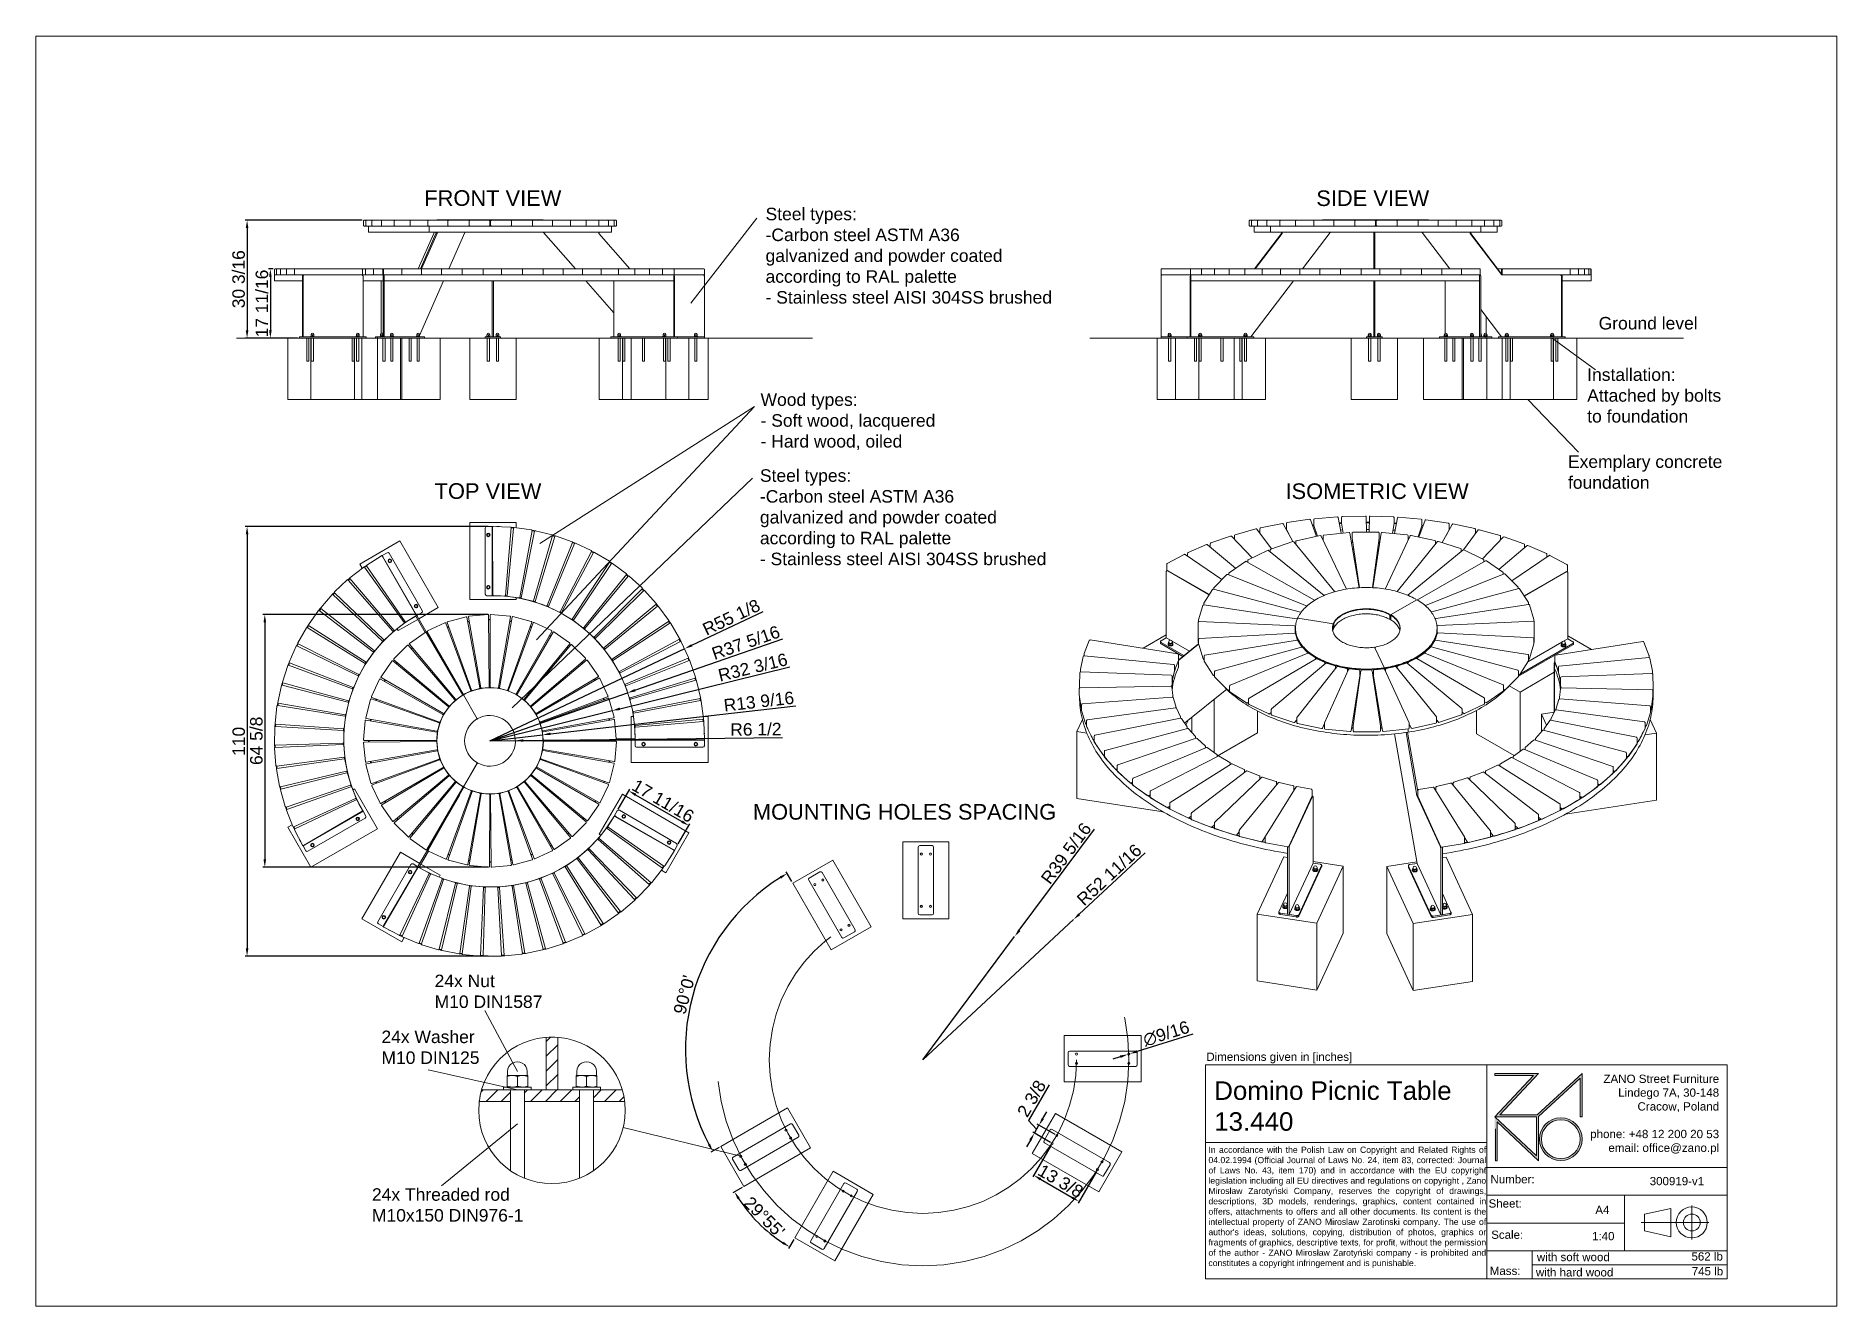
# Paper-space layout 'US' of a CAD drawing. Header units: inches. Extents: x -208 to -3, y -9 to 1.
# Drawn here: x -14.87 to -3.35, y -7.17 to 0.95 of the extents above; entities outside this region: 1.
# The model-space entities are those that its viewports show. They can reach past a viewport. Long polylines and large blocks are cut down to what shows.
import ezdxf

# ---------------------------------------------------------------- set-up
doc = ezdxf.new("R2010")
doc.units = ezdxf.units.IN
doc.header["$PDSIZE"] = -1
doc.linetypes.add('HIDDEN', pattern=[1.905, 1.27, -0.635])
for name, color, linetype, lineweight in [('ZANO_O', 10, 'Continuous', 0), ('ZANO_R', 7, 'Continuous', 0), ('ZANO_R_przerywana', 250, 'HIDDEN', 0), ('ZANO_W', 1, 'Continuous', 0)]:
    doc.layers.add(name, color=color, linetype=linetype, lineweight=lineweight)
doc.layers.add('ZANO_P', color=7, linetype='Continuous', lineweight=0, true_color=0xffffff)
doc.styles.get("Standard").update_dxf_attribs({"font": 'ARIALUNI.TTF'})
doc.dimstyles.new('amerykanie', dxfattribs={"dimtxt": 50, "dimasz": 50, "dimexe": 0.5, "dimexo": 0.5, "dimgap": 1, "dimtad": 1, "dimdec": 0, "dimzin": 0, "dimlunit": 5, "dimtxsty": 'Standard', "dimcen": 0.09, "dimclrd": 1, "dimclre": 1, "dimclrt": 1, "dimazin": 0, "dimtfac": 1, "dimtdec": 0, "dimtmove": 0, "dimatfit": 3, "dimfxl": 1, "dimtzin": 0, "dimarcsym": 1})

psp = doc.layouts.new('US')

# ---------------------------------------------------------------- texts
at = {"layer": 'ZANO_O', "attachment_point": 1}
for s, insert, char_height, width in [('FRONT VIEW', (-12.382, -0.034), 0.1, 1.04774), ('SIDE VIEW', (-6.676, -0.035), 0.1, 1.0012), ('\\pxql;Steel types:\\P-Carbon steel ASTM A36\\Pgalvanized and powder coated\\Paccording to RAL palette\\P- Stainless steel AISI 304SS brushed', (-10.199, -0.146), 0.08, 1.93979), ('Ground level', (-4.87, -0.845), 0.08, 0.78457), ('\\pxql;Installation:\\PAttached by bolts \\Pto foundation', (-4.943, -1.174), 0.08, 1.81828), ('\\pxql;Wood types:\\P- Soft wood, lacquered\\P- Hard wood, oiled', (-10.231, -1.334), 0.08, 1.37907), ('\\pxql;Exemplary concrete \\Pfoundation', (-5.066, -1.731), 0.08, 1.68642), ('\\pxql;Steel types:\\P-Carbon steel ASTM A36\\Pgalvanized and powder coated\\Paccording to RAL palette\\P- Stainless steel AISI 304SS brushed', (-10.235, -1.82), 0.08, 1.93979), ('TOP VIEW', (-12.316, -1.909), 0.1, 0.86231), ('ISOMETRIC VIEW', (-6.873, -1.91), 0.1, 1.49258), ('MOUNTING HOLES SPACING', (-10.28, -3.962), 0.1, 2.09064), ('24x Nut \\PM10 DIN1587', (-12.316, -5.054), 0.08, 0.89262), ('24x Washer \\PM10 DIN125', (-12.656, -5.412), 0.08, 0.85429), ('24x Threaded rod \\PM10x150 DIN976-1', (-12.717, -6.421), 0.08, 1.01516)]:
    psp.add_mtext(s, dxfattribs=dict(at, insert=insert, char_height=char_height, width=width))
at = {"layer": 'ZANO_R', "attachment_point": 1}
for s, insert, char_height, width in [('Dimensions given in [inches]', (-7.379, -5.553), 0.05269, 1.79436), ('\\pxql;Domino Picnic Table 13.440', (-7.329, -5.737), 0.11856, 1.7443), ('\\pxqr;ZANO Street Furniture\\PLindego 7A, 30-148\\PCracow, Poland\\P\\Pphone: +48 12 200 20 53\\Pemail: office@zano.pl', (-5.149, -5.694), 0.05298, 1.04998), ("\\pxqj;In accordance with the Polish Law on Copyright and Related Rights of 04.02.1994 (Official Journal of Laws No. 24, item 83, corrected: Journal of Laws No. 43, item 170) and in accordance with the EU copyright legislation including all EU directives and regulations on copyright , Zano Mirosław Zarotyński Company, reserves the copyright of drawings, descriptions, 3D models, renderings, graphics, content contained in offers, attachments to offers and all other documents. Its content is the intellectual property of ZANO Miroslaw Zarotinski company. The use of author's ideas, solutions, copying, distribution of photos, graphics or fragments of graphics, descriptive texts, for profit, without the permission of the author - ZANO Mirosław Zarotyński company - is prohibited and constitutes a copyright infringement and is punishable.", (-7.366, -6.155), 0.039516, 1.77136), ('Number:', (-5.562, -6.337), 0.0527, 254.32319), ('300919-v1', (-4.543, -6.349), 0.0527, 0.49653), ('Sheet:', (-5.574, -6.492), 0.0527, 254.32319), ('A4', (-4.891, -6.533), 0.0527, 0.18637), ('Scale:', (-5.557, -6.692), 0.0527, 254.32319), ('1:40', (-4.912, -6.701), 0.0527, 0.20756), ('with soft wood', (-5.265, -6.835), 0.05269, 1.21824), ('562 lb', (-4.276, -6.831), 0.0527, 0.22908), ('Mass:', (-5.566, -6.923), 0.0527, 254.32319), ('with hard wood', (-5.271, -6.933), 0.05269, 0.89713), ('745 lb', (-4.274, -6.926), 0.0527, 0.22731)]:
    psp.add_mtext(s, dxfattribs=dict(at, insert=insert, char_height=char_height, width=width))

msp = doc.modelspace()

# ---------------------------------------------------------------- blocks, each defined once
blk = doc.blocks.new('*D370')
at = {"layer": 'Defpoints', "color": 0}
for p in [(10.46, 237.22), (9.25, 219.51), (10.46, 219.51)]:
    blk.add_point(p, dxfattribs=at)
at = {"layer": 'ZANO_W', "color": 1, "lineweight": -2}
for p, q in [((9.96, 237.22), (8.75, 237.22)), ((9.25, 235.22), (9.25, 221.51)), ((9.96, 219.51), (8.75, 219.51))]:
    blk.add_line(p, q, dxfattribs=at)
at = {"layer": 'ZANO_W', "color": 1}
for points in [[(9.58, 235.22), (8.91, 235.22), (9.25, 237.22)], [(8.91, 221.51), (9.58, 221.51), (9.25, 219.51)]]:
    blk.add_solid(points, dxfattribs=at)
at = {"layer": 'ZANO_W', "color": 1, "insert": (7.09, 228.36), "char_height": 3.188, "attachment_point": 5, "rotation": 90}
blk.add_mtext('17 11/16', dxfattribs=at)
blk = doc.blocks.new('*D371')
at = {"layer": 'Defpoints', "color": 0}
for p in [(33.27, 249.66), (3.29, 219.51), (16.7, 219.51)]:
    blk.add_point(p, dxfattribs=at)
at = {"layer": 'ZANO_W', "color": 1, "lineweight": -2}
for p, q in [((32.77, 249.66), (2.79, 249.66)), ((3.29, 247.66), (3.29, 221.51)), ((16.2, 219.51), (2.79, 219.51))]:
    blk.add_line(p, q, dxfattribs=at)
at = {"layer": 'ZANO_W', "color": 1}
for points in [[(3.62, 247.66), (2.95, 247.66), (3.29, 249.66)], [(2.95, 221.51), (3.62, 221.51), (3.29, 219.51)]]:
    blk.add_solid(points, dxfattribs=at)
at = {"layer": 'ZANO_W', "color": 1, "insert": (1.13, 234.58), "char_height": 3.188, "attachment_point": 5, "rotation": 90}
blk.add_mtext('30 3/16', dxfattribs=at)
blk = doc.blocks.new('*D372')
at = {"layer": 'Defpoints', "color": 0}
for p in [(115.27, 140.01), (65.44, 116.39)]:
    blk.add_point(p, dxfattribs=at)
at = {"layer": 'ZANO_W', "color": 1, "lineweight": -2}
for p, q in [((117.08, 140.87), (135.37, 149.54)), ((65.44, 116.39), (115.27, 140.01))]:
    blk.add_line(p, q, dxfattribs=at)
at = {"layer": 'ZANO_W', "color": 1}
blk.add_solid([(116.94, 141.17), (117.22, 140.57), (115.27, 140.01)], dxfattribs=at)
at = {"layer": 'ZANO_W', "color": 1, "insert": (127.2, 148.05), "char_height": 3.188, "attachment_point": 5, "rotation": 25.3609}
blk.add_mtext('R55 1/8', dxfattribs=at)
blk = doc.blocks.new('*D373')
at = {"layer": 'Defpoints', "color": 0}
for p in [(100.65, 128.7), (65.45, 116.42)]:
    blk.add_point(p, dxfattribs=at)
at = {"layer": 'ZANO_W', "color": 1, "lineweight": -2}
for p, q in [((102.54, 129.36), (140.36, 142.55)), ((65.45, 116.42), (100.65, 128.7))]:
    blk.add_line(p, q, dxfattribs=at)
at = {"layer": 'ZANO_W', "color": 1}
blk.add_solid([(102.43, 129.68), (102.65, 129.05), (100.65, 128.7)], dxfattribs=at)
at = {"layer": 'ZANO_W', "color": 1, "insert": (130.9, 141.54), "char_height": 3.188, "attachment_point": 5, "rotation": 19.2321}
blk.add_mtext('R37 5/16', dxfattribs=at)
blk = doc.blocks.new('*D374')
at = {"layer": 'Defpoints', "color": 0}
for p in [(96.73, 124.14), (65.45, 116.42)]:
    blk.add_point(p, dxfattribs=at)
at = {"layer": 'ZANO_W', "color": 1, "lineweight": -2}
for p, q in [((98.67, 124.61), (142.2, 135.35)), ((65.45, 116.42), (96.73, 124.14))]:
    blk.add_line(p, q, dxfattribs=at)
at = {"layer": 'ZANO_W', "color": 1}
blk.add_solid([(98.59, 124.94), (98.75, 124.29), (96.73, 124.14)], dxfattribs=at)
at = {"layer": 'ZANO_W', "color": 1, "insert": (132.69, 135.22), "char_height": 3.188, "attachment_point": 5, "rotation": 13.8517}
blk.add_mtext('R32 3/16', dxfattribs=at)
blk = doc.blocks.new('*D375')
at = {"layer": 'Defpoints', "color": 0}
for p in [(78.95, 117.97), (65.45, 116.42)]:
    blk.add_point(p, dxfattribs=at)
at = {"layer": 'ZANO_W', "color": 1, "lineweight": -2}
for p, q in [((80.94, 118.2), (143.7, 125.38)), ((65.45, 116.42), (78.95, 117.97))]:
    blk.add_line(p, q, dxfattribs=at)
at = {"layer": 'ZANO_W', "color": 1}
blk.add_solid([(80.9, 118.53), (80.98, 117.87), (78.95, 117.97)], dxfattribs=at)
at = {"layer": 'ZANO_W', "color": 1, "insert": (134.25, 126.47), "char_height": 3.188, "attachment_point": 5, "rotation": 6.5324}
blk.add_mtext('R13 9/16', dxfattribs=at)
blk = doc.blocks.new('*D376')
at = {"layer": 'Defpoints', "color": 0}
for p in [(65.44, 116.39), (71.93, 116.47)]:
    blk.add_point(p, dxfattribs=at)
at = {"layer": 'ZANO_W', "color": 1, "lineweight": -2}
for p, q in [((65.44, 116.39), (71.93, 116.47)), ((73.93, 116.49), (140.27, 117.28))]:
    blk.add_line(p, q, dxfattribs=at)
at = {"layer": 'ZANO_W', "color": 1}
blk.add_solid([(73.93, 116.83), (73.94, 116.16), (71.93, 116.47)], dxfattribs=at)
at = {"layer": 'ZANO_W', "color": 1, "insert": (133.48, 119.35), "char_height": 3.188, "attachment_point": 5, "rotation": 0.6768}
blk.add_mtext('R6 1/2', dxfattribs=at)
blk = doc.blocks.new('*D377')
at = {"layer": 'Defpoints', "color": 0}
for p in [(65.44, 148.74), (7.82, 84.09), (65.44, 84.09)]:
    blk.add_point(p, dxfattribs=at)
at = {"layer": 'ZANO_W', "color": 1, "lineweight": -2}
for p, q in [((64.94, 148.74), (7.32, 148.74)), ((7.82, 146.74), (7.82, 86.09)), ((64.94, 84.09), (7.32, 84.09))]:
    blk.add_line(p, q, dxfattribs=at)
at = {"layer": 'ZANO_W', "color": 1}
for points in [[(8.16, 146.74), (7.49, 146.74), (7.82, 148.74)], [(7.49, 86.09), (8.16, 86.09), (7.82, 84.09)]]:
    blk.add_solid(points, dxfattribs=at)
at = {"layer": 'ZANO_W', "color": 1, "insert": (5.67, 116.41), "char_height": 3.188, "attachment_point": 5, "rotation": 90}
blk.add_mtext('64 5/8', dxfattribs=at)
blk = doc.blocks.new('*D378')
at = {"layer": 'Defpoints', "color": 0}
for p in [(65.44, 171.28), (3.29, 61.28), (65.44, 61.28)]:
    blk.add_point(p, dxfattribs=at)
at = {"layer": 'ZANO_W', "color": 1, "lineweight": -2}
for p, q in [((64.94, 171.28), (2.79, 171.28)), ((3.29, 169.28), (3.29, 63.28)), ((64.94, 61.28), (2.79, 61.28))]:
    blk.add_line(p, q, dxfattribs=at)
at = {"layer": 'ZANO_W', "color": 1}
for points in [[(3.62, 169.28), (2.95, 169.28), (3.29, 171.28)], [(2.95, 63.28), (3.62, 63.28), (3.29, 61.28)]]:
    blk.add_solid(points, dxfattribs=at)
at = {"layer": 'ZANO_W', "color": 1, "insert": (1.16, 116.28), "char_height": 3.188, "attachment_point": 5, "rotation": 90}
blk.add_mtext('110', dxfattribs=at)
blk = doc.blocks.new('*D379')
at = {"layer": 'Defpoints', "color": 0}
for p in [(199.69, 66.3), (176.21, 34.76)]:
    blk.add_point(p, dxfattribs=at)
at = {"layer": 'ZANO_W', "color": 1, "lineweight": -2}
for p, q in [((200.88, 67.91), (220.13, 93.76)), ((176.21, 34.76), (199.69, 66.3))]:
    blk.add_line(p, q, dxfattribs=at)
at = {"layer": 'ZANO_W', "color": 1}
blk.add_solid([(200.62, 68.11), (201.15, 67.71), (199.69, 66.3)], dxfattribs=at)
at = {"layer": 'ZANO_W', "color": 1, "insert": (212.87, 87.61), "char_height": 3.188, "attachment_point": 5, "rotation": 53.3363}
blk.add_mtext('R39 5/16', dxfattribs=at)
blk = doc.blocks.new('*D380')
at = {"layer": 'Defpoints', "color": 0}
for p in [(214.76, 70.66), (176.22, 34.73)]:
    blk.add_point(p, dxfattribs=at)
at = {"layer": 'ZANO_W', "color": 1, "lineweight": -2}
for p, q in [((233.05, 87.71), (216.23, 72.02)), ((176.22, 34.73), (214.76, 70.66))]:
    blk.add_line(p, q, dxfattribs=at)
at = {"layer": 'ZANO_W', "color": 1}
blk.add_solid([(216, 72.27), (216.45, 71.78), (214.76, 70.66)], dxfattribs=at)
at = {"layer": 'ZANO_W', "color": 1, "insert": (223.9, 82.12), "char_height": 3.188, "attachment_point": 5, "rotation": 42.9923}
blk.add_mtext('R52 11/16', dxfattribs=at)
blk = doc.blocks.new('*D381')
at = {"layer": 'Defpoints', "color": 0}
for p in [(142.9, 79.98), (122.43, 63.41), (152.75, 62.93), (141.57, 22.43), (124.52, 12.59)]:
    blk.add_point(p, dxfattribs=at)
at = {"layer": 'ZANO_O', "color": 1, "lineweight": -2}
for p, q in [((142.65, 80.41), (141.22, 82.89)), ((124.08, 12.34), (121.99, 11.13))]:
    blk.add_line(p, q, dxfattribs=at)
blk.add_arc((167.49, 37.4), 52.04, 122.2023, 207.7977, dxfattribs=at)
at = {"layer": 'ZANO_O', "color": 1}
for points in [[(139.93, 81.14), (139.59, 81.71), (141.47, 82.46)], [(121.17, 12.97), (121.75, 13.29), (122.43, 11.38)]]:
    blk.add_solid(points, dxfattribs=at)
at = {"layer": 'ZANO_O', "color": 1, "insert": (115.16, 51.42), "char_height": 3.188, "attachment_point": 5, "rotation": 75}
blk.add_mtext("90%%d0'", dxfattribs=at)
blk = doc.blocks.new('*D382')
at = {"layer": 'Defpoints', "color": 0}
for p in [(147.47, 12.2), (153.29, 6.22), (130.42, 2.36), (131.86, -4.53), (143.42, -10.81)]:
    blk.add_point(p, dxfattribs=at)
at = {"layer": 'ZANO_O', "color": 1, "lineweight": -2}
for p, q in [((129.99, 2.11), (127.58, 0.72)), ((143.17, -11.25), (141.83, -13.56))]:
    blk.add_line(p, q, dxfattribs=at)
blk.add_arc((161.41, 20.25), 38.57, 212.9716, 236.9484, dxfattribs=at)
at = {"layer": 'ZANO_O', "color": 1}
for points in [[(129.34, -0.57), (128.77, -0.91), (128.01, 0.97)], [(140.2, -12.36), (140.55, -11.79), (142.08, -13.12)]]:
    blk.add_solid(points, dxfattribs=at)
at = {"layer": 'ZANO_O', "color": 1, "insert": (135.64, -5.49), "char_height": 3.188, "attachment_point": 5, "rotation": 314.96}
blk.add_mtext("29%%d55'", dxfattribs=at)
blk = doc.blocks.new('*D383')
at = {"layer": 'Defpoints', "color": 0}
for p in [(98.01, 98.49), (116.3, 94.73), (113.34, 89.61)]:
    blk.add_point(p, dxfattribs=at)
at = {"layer": 'ZANO_W', "color": 1, "lineweight": -2}
for p, q in [((98.26, 98.92), (101.22, 104.04)), ((102.7, 102.6), (114.57, 95.73)), ((113.59, 90.04), (116.55, 95.16))]:
    blk.add_line(p, q, dxfattribs=at)
at = {"layer": 'ZANO_W', "color": 1}
for points in [[(102.87, 102.89), (102.53, 102.31), (100.97, 103.61)], [(114.4, 95.44), (114.74, 96.02), (116.3, 94.73)]]:
    blk.add_solid(points, dxfattribs=at)
at = {"layer": 'ZANO_W', "color": 1, "insert": (109.72, 101.03), "char_height": 3.188, "attachment_point": 5, "rotation": 329.92}
blk.add_mtext('17 11/16', dxfattribs=at)
blk = doc.blocks.new('*D384')
at = {"layer": 'Defpoints', "color": 0}
for p in [(209.28, 13.32), (220.87, 6.61), (216.16, -1.51)]:
    blk.add_point(p, dxfattribs=at)
at = {"layer": 'ZANO_W', "color": 1, "lineweight": -2}
for p, q in [((209.03, 12.89), (204.33, 4.77)), ((220.62, 6.18), (215.91, -1.94)), ((206.31, 4.2), (214.43, -0.51))]:
    blk.add_line(p, q, dxfattribs=at)
at = {"layer": 'ZANO_W', "color": 1}
for points in [[(206.48, 4.49), (206.14, 3.91), (204.58, 5.2)], [(214.27, -0.79), (214.6, -0.22), (216.16, -1.51)]]:
    blk.add_solid(points, dxfattribs=at)
at = {"layer": 'ZANO_W', "color": 1, "insert": (211.45, 3.71), "char_height": 3.188, "attachment_point": 5, "rotation": 329.92}
blk.add_mtext('13 3/8', dxfattribs=at)
blk = doc.blocks.new('*D385')
at = {"layer": 'Defpoints', "color": 0}
for p in [(205.91, 18), (210.47, 15.37), (209.28, 13.32)]:
    blk.add_point(p, dxfattribs=at)
at = {"layer": 'ZANO_W', "color": 1, "lineweight": -2}
for p, q in [((208.54, 28.34), (203.24, 19.19)), ((206.91, 19.74), (207.92, 21.47)), ((203.24, 19.19), (205.32, 16.98)), ((208.85, 13.57), (204.3, 16.21)), ((204.73, 15.96), (205.91, 18)), ((210.04, 15.62), (205.48, 18.26)), ((203.73, 14.23), (202.72, 12.5))]:
    blk.add_line(p, q, dxfattribs=at)
at = {"layer": 'ZANO_W', "color": 1}
for points in [[(206.63, 19.9), (207.2, 19.57), (205.91, 18)], [(204.01, 14.06), (203.44, 14.4), (204.73, 15.96)]]:
    blk.add_solid(points, dxfattribs=at)
at = {"layer": 'ZANO_W', "color": 1, "insert": (204.03, 24.85), "char_height": 3.188, "attachment_point": 5, "rotation": 59.92}
blk.add_mtext('2 3/8', dxfattribs=at)
blk = doc.blocks.new('*D386')
at = {"layer": 'Defpoints', "color": 0}
for p in [(228.64, 36.14), (229.17, 36.31)]:
    blk.add_point(p, dxfattribs=at)
at = {"layer": 'ZANO_O', "color": 1, "lineweight": -2}
for p, q in [((245.25, 41.29), (231.08, 36.9)), ((226.73, 35.55), (224.82, 34.96)), ((228.64, 36.14), (229.17, 36.31))]:
    blk.add_line(p, q, dxfattribs=at)
at = {"layer": 'ZANO_O', "color": 1}
for points in [[(230.98, 37.22), (231.18, 36.58), (229.17, 36.31)], [(226.83, 35.23), (226.64, 35.87), (228.64, 36.14)]]:
    blk.add_solid(points, dxfattribs=at)
at = {"layer": 'ZANO_O', "color": 1, "insert": (238.48, 41.45), "char_height": 3.188, "attachment_point": 5, "rotation": 17.2356}
blk.add_mtext('∅9/16', dxfattribs=at)

# ---------------------------------------------------------------- dimensions: what is measured, and where the dimension line sits
at = {"layer": 'ZANO_O'}
for base, line1, line2, picture, middle in [((122.42699, 63.41336), ((141.56503, 22.42744), (124.5178, 12.58521)), ((142.90499, 79.9797), (152.74721, 62.93247)), '*D381', (115.16004, 51.41772)), ((131.85722, -4.52791), ((153.28699, 6.21959), (143.42098, -10.81388)), ((130.42314, 2.35688), (147.47037, 12.1991)), '*D382', (135.63817, -5.48995))]:
    dim = msp.add_angular_dim_2l(base=base, line1=line1, line2=line2, dimstyle='amerykanie', override={"dimtxt": 3.1875, "dimasz": 2, "dimgap": 0.5, "dimdec": 4, "dimaunit": 1, "dimadec": 1, "dimtdec": 4, "dimtmove": 1, "dimfrac": 2}, dxfattribs=at)
    dim.commit()
    dim.dimension.update_dxf_attribs({"geometry": picture, "text_midpoint": middle})
dim = msp.add_diameter_dim_2p(p1=(228.64494, 36.14269), p2=(229.17135, 36.306), dimstyle='amerykanie', override={"dimtxt": 3.1875, "dimasz": 2, "dimgap": 0.5, "dimdec": 4, "dimaunit": 1, "dimadec": 1, "dimtdec": 4, "dimtmove": 1, "dimfrac": 2}, dxfattribs=at)
dim.commit()
dim.dimension.update_dxf_attribs({"geometry": '*D386', "text_midpoint": (238.48349, 41.45086)})
at = {"layer": 'ZANO_W'}
for base, p1, p2, picture, middle in [((3.28696, 219.50589), (33.27441, 249.66246), (16.69669, 219.50589), '*D371', (1.13233, 234.58418)), ((9.24676, 219.50589), (10.45527, 237.22189), (10.45527, 219.50589), '*D370', (7.09213, 228.36389)), ((3.28696, 61.28081), (65.44144, 171.28109), (65.44144, 61.28081), '*D378', (1.15842, 116.28095)), ((7.82296, 84.08923), (65.44144, 148.74016), (65.44144, 84.08923), '*D377', (5.66833, 116.4147))]:
    dim = msp.add_linear_dim(base=base, p1=p1, p2=p2, angle=90, dimstyle='amerykanie', override={"dimtxt": 3.1875, "dimasz": 2, "dimgap": 0.5, "dimdec": 4, "dimaunit": 1, "dimadec": 1, "dimtdec": 4, "dimtmove": 1, "dimfrac": 2}, dxfattribs=at)
    dim.commit()
    dim.dimension.update_dxf_attribs({"geometry": picture, "text_midpoint": middle})
for center, mpoint, picture, middle in [((65.44144, 116.39332), (115.27186, 140.01286), '*D372', (128.11812, 146.10197)), ((65.449889, 116.421462), (100.653186, 128.702665), '*D373', (131.607919, 139.501692)), ((65.45073, 116.42303), (96.72676, 124.13512), '*D374', (133.20109, 133.12901)), ((65.45073, 116.42303), (78.95363, 117.96922), '*D375', (134.4908, 124.32865)), ((65.44144, 116.39332), (71.93381, 116.47002), '*D376', (133.50455, 117.19732)), ((176.2105, 34.76064), (199.69065, 66.30332), '*D379', (214.59584, 86.32661))]:
    dim = msp.add_radius_dim(center=center, mpoint=mpoint, dimstyle='amerykanie', override={"dimtxt": 3.1875, "dimasz": 2, "dimgap": 0.5, "dimdec": 4, "dimaunit": 1, "dimadec": 1, "dimtdec": 4, "dimtmove": 1, "dimfrac": 2}, dxfattribs=at)
    dim.commit()
    dim.dimension.update_dxf_attribs({"geometry": picture, "text_midpoint": middle, "dimtype": 164})
for p1, p2, distance, picture, middle in [((98.00601, 98.48676), (113.33613, 89.60735), 5.91561, '*D383', (109.71594, 101.03045)), ((209.28447, 13.32112), (210.46839, 15.36514), 5.26594, '*D385', (201.62911, 20.70491)), ((209.28447, 13.32112), (220.86723, 6.61223), -9.38433, '*D384', (211.45226, 3.71062))]:
    dim = msp.add_aligned_dim(p1=p1, p2=p2, distance=distance, dimstyle='amerykanie', override={"dimtxt": 3.1875, "dimasz": 2, "dimgap": 0.5, "dimdec": 4, "dimaunit": 1, "dimadec": 1, "dimtdec": 4, "dimtmove": 1, "dimfrac": 2}, dxfattribs=at)
    dim.commit()
    dim.dimension.update_dxf_attribs({"geometry": picture, "text_midpoint": middle})
dim = msp.add_radius_dim(center=(176.21875, 34.72532), mpoint=(214.76335, 70.65902), dimstyle='amerykanie', override={"dimtxt": 3.1875, "dimasz": 2, "dimgap": 0.5, "dimdec": 4, "dimaunit": 1, "dimadec": 1, "dimtdec": 4, "dimtmove": 1, "dimfrac": 2}, dxfattribs=at)
dim.commit()
dim.dimension.update_dxf_attribs({"geometry": '*D380', "text_midpoint": (223.90211, 82.12447)})

# ---------------------------------------------------------------- linework, layer by layer
at = {"layer": 'ZANO_R', "color": 7}
for p, q in [((33.11435, 249.50498), (33.11435, 248.32392)), ((33.11693, 249.50498), (33.11693, 248.32392)), ((33.27182, 249.66246), (33.27441, 249.66246)), ((33.27441, 249.66246), (33.71793, 249.66246)), ((33.68846, 249.50498), (33.68846, 248.32392)), ((33.71793, 249.66246), (33.84594, 249.66246)), ((33.84594, 249.66246), (35.12822, 249.66246)), ((35.12822, 249.66246), (35.37777, 249.66246)), ((35.22029, 249.50498), (35.22029, 248.32392)), ((35.37777, 249.66246), (37.45985, 249.66246)), ((37.45985, 249.66246), (37.82334, 249.66246)), ((37.66587, 249.50498), (37.66587, 248.32392)), ((37.82334, 249.66246), (40.64196, 249.66246)), ((40.64196, 249.66246), (41.10836, 249.66246)), ((40.95089, 249.50498), (40.95089, 248.32392)), ((41.10836, 249.66246), (44.57788, 249.66246)), ((44.57788, 249.66246), (45.13302, 249.66246)), ((44.97554, 249.50498), (44.97554, 248.32392)), ((45.13302, 249.66246), (49.14801, 249.66246)), ((49.14801, 249.66246), (49.73579, 249.66246)), ((49.57832, 249.50498), (49.57832, 248.32392)), ((49.73579, 249.66246), (54.1714, 249.66246)), ((51.86846, 249.78057), (51.86846, 249.66246)), ((58.45943, 249.78057), (51.86846, 249.78057)), ((54.1714, 249.66246), (54.85088, 249.66246)), ((54.6934, 249.50498), (54.6934, 248.32392)), ((54.85088, 249.66246), (59.57622, 249.66246)), ((58.45943, 249.78057), (58.84747, 249.78057)), ((58.84747, 249.78057), (79.03067, 249.78057)), ((59.57622, 249.66246), (60.28803, 249.66246)), ((60.13056, 249.50498), (60.13056, 248.32392)), ((60.28803, 249.66246), (65.15954, 249.66246)), ((65.15954, 249.66246), (65.2142, 249.66246)), ((65.2142, 249.66246), (65.74737, 249.66246)), ((65.37168, 248.32392), (65.37168, 249.50498)), ((65.5899, 249.50498), (65.5899, 248.32392)), ((65.74737, 249.66246), (65.88206, 249.66246)), ((65.88206, 249.66246), (70.75171, 249.66246)), ((70.75171, 249.66246), (71.46297, 249.66246)), ((70.90918, 248.32392), (70.90918, 249.50498)), ((71.46297, 249.66246), (76.18281, 249.66246)), ((76.18281, 249.66246), (76.86121, 249.66246)), ((76.34028, 248.32392), (76.34028, 249.50498)), ((76.86121, 249.66246), (81.28782, 249.66246)), ((81.28782, 249.66246), (81.91275, 249.66246)), ((81.44529, 248.32392), (81.44529, 249.50498)), ((81.91275, 249.66246), (85.91163, 249.66246)), ((85.91163, 249.66246), (86.46409, 249.66246)), ((86.0691, 248.32392), (86.0691, 249.50498)), ((86.46409, 249.66246), (89.91374, 249.66246)), ((89.91374, 249.66246), (90.37696, 249.66246)), ((90.07122, 248.32392), (90.07122, 249.50498)), ((90.37696, 249.66246), (93.17256, 249.66246)), ((93.17256, 249.66246), (93.53245, 249.66246)), ((93.33003, 248.32392), (93.33003, 249.50498)), ((93.53245, 249.66246), (95.58906, 249.66246)), ((95.58906, 249.66246), (95.8347, 249.66246)), ((95.74654, 248.32392), (95.74654, 249.50498)), ((95.8347, 249.66246), (97.08983, 249.66246)), ((97.08983, 249.66246), (97.21374, 249.66246)), ((97.21374, 249.66246), (97.62926, 249.66246)), ((97.2473, 248.32392), (97.2473, 249.50498)), ((97.78673, 248.32392), (97.78673, 249.50498)), ((259.72302, 249.50498), (259.72302, 248.32392)), ((259.7256, 249.50498), (259.7256, 248.32392)), ((259.8805, 249.66246), (259.88308, 249.66246)), ((259.88308, 249.66246), (260.3266, 249.66246)), ((260.29713, 249.50498), (260.29713, 248.32392)), ((260.3266, 249.66246), (260.45461, 249.66246)), ((260.45461, 249.66246), (261.73689, 249.66246)), ((261.73689, 249.66246), (261.98644, 249.66246)), ((261.82896, 249.50498), (261.82896, 248.32392)), ((261.98644, 249.66246), (264.06852, 249.66246)), ((264.06852, 249.66246), (264.41332, 249.66246)), ((264.25584, 249.50498), (264.25584, 248.32392)), ((264.41332, 249.66246), (267.23194, 249.66246)), ((267.23194, 249.66246), (267.69834, 249.66246)), ((267.54086, 249.50498), (267.54086, 248.32392)), ((267.69834, 249.66246), (271.16786, 249.66246)), ((271.16786, 249.66246), (271.72299, 249.66246)), ((271.56552, 249.50498), (271.56552, 248.32392)), ((271.72299, 249.66246), (275.73798, 249.66246)), ((275.73798, 249.66246), (276.36499, 249.66246)), ((276.20751, 249.50498), (276.20751, 248.32392)), ((276.36499, 249.66246), (280.80346, 249.66246)), ((278.47713, 249.78057), (278.47713, 249.66246)), ((278.47713, 249.78057), (280.18239, 249.78057)), ((280.18239, 249.78057), (280.39733, 249.78057)), ((280.39733, 249.78057), (303.68543, 249.78057)), ((280.80346, 249.66246), (281.48329, 249.66246)), ((281.32581, 249.50498), (281.32581, 248.32392)), ((281.48329, 249.66246), (286.21038, 249.66246)), ((286.21038, 249.66246), (286.92236, 249.66246)), ((286.76489, 249.50498), (286.76489, 248.32392)), ((286.92236, 249.66246), (291.79444, 249.66246)), ((291.79444, 249.66246), (291.82345, 249.66246)), ((291.82345, 249.66246), (292.35662, 249.66246)), ((291.98093, 248.32392), (291.98093, 249.50498)), ((292.19915, 249.50498), (292.19915, 248.32392)), ((292.35662, 249.66246), (292.51696, 249.66246)), ((292.51696, 249.66246), (297.38599, 249.66246)), ((297.38599, 249.66246), (298.09708, 249.66246)), ((297.54347, 248.32392), (297.54347, 249.50498)), ((298.09708, 249.66246), (302.81513, 249.66246)), ((302.81513, 249.66246), (303.49319, 249.66246)), ((302.9726, 248.32392), (302.9726, 249.50498)), ((303.49319, 249.66246), (307.91689, 249.66246)), ((303.68543, 249.78057), (303.90978, 249.78057)), ((303.90978, 249.78057), (305.62297, 249.78057)), ((305.62297, 249.66246), (305.62297, 249.78057)), ((307.91689, 249.66246), (308.54131, 249.66246)), ((308.07436, 248.32392), (308.07436, 249.50498)), ((308.54131, 249.66246), (312.53626, 249.66246)), ((312.53626, 249.66246), (313.08808, 249.66246)), ((312.69373, 248.32392), (312.69373, 249.50498)), ((313.08808, 249.66246), (316.53288, 249.66246)), ((316.53288, 249.66246), (316.99533, 249.66246)), ((316.69036, 248.32392), (316.69036, 249.50498)), ((316.99533, 249.66246), (319.78532, 249.66246)), ((319.78532, 249.66246), (320.12243, 249.66246)), ((319.9428, 248.32392), (319.9428, 249.50498)), ((320.12243, 249.66246), (322.17903, 249.66246)), ((322.17903, 249.66246), (322.42467, 249.66246)), ((322.33651, 248.32392), (322.33651, 249.50498)), ((322.42467, 249.66246), (323.6798, 249.66246)), ((323.6798, 249.66246), (323.80372, 249.66246)), ((323.80372, 249.66246), (324.21923, 249.66246)), ((323.83728, 248.32392), (323.83728, 249.50498)), ((324.37671, 248.32392), (324.37671, 249.50498)), ((33.27441, 248.16644), (33.27182, 248.16644)), ((33.71793, 248.16644), (33.27441, 248.16644)), ((33.84594, 248.16644), (33.71793, 248.16644)), ((35.12822, 248.16644), (33.84594, 248.16644)), ((34.3493, 248.16644), (34.3493, 246.59169)), ((49.88289, 246.59169), (34.3493, 246.59169)), ((35.37777, 248.16644), (35.12822, 248.16644)), ((37.45985, 248.16644), (35.37777, 248.16644)), ((37.82334, 248.16644), (37.45985, 248.16644)), ((40.64196, 248.16644), (37.82334, 248.16644)), ((41.10836, 248.16644), (40.64196, 248.16644)), ((44.57788, 248.16644), (41.10836, 248.16644)), ((45.13302, 248.16644), (44.57788, 248.16644)), ((49.14801, 248.16644), (45.13302, 248.16644)), ((49.68871, 248.16644), (49.14801, 248.16644)), ((49.73579, 248.16644), (49.68871, 248.16644)), ((54.1714, 248.16644), (49.73579, 248.16644)), ((49.87955, 246.59169), (49.87955, 248.16644)), ((96.55209, 246.59169), (49.87955, 246.59169)), ((49.88289, 246.59169), (49.88289, 248.16644)), ((54.54326, 248.16644), (54.1714, 248.16644)), ((54.85088, 248.16644), (54.54326, 248.16644)), ((59.57622, 248.16644), (54.85088, 248.16644)), ((59.76665, 248.16644), (59.57622, 248.16644)), ((60.28803, 248.16644), (59.76665, 248.16644)), ((65.15954, 248.16644), (60.28803, 248.16644)), ((65.16275, 248.16644), (65.15954, 248.16644)), ((65.87415, 248.16644), (65.16275, 248.16644)), ((65.88206, 248.16644), (65.87415, 248.16644)), ((70.75171, 248.16644), (65.88206, 248.16644)), ((71.26792, 248.16644), (70.75171, 248.16644)), ((71.46297, 248.16644), (71.26792, 248.16644)), ((76.18281, 248.16644), (71.46297, 248.16644)), ((76.48494, 248.16644), (76.18281, 248.16644)), ((76.86121, 248.16644), (76.48494, 248.16644)), ((81.28782, 248.16644), (76.86121, 248.16644)), ((81.36669, 248.16644), (81.28782, 248.16644)), ((81.91275, 248.16644), (81.36669, 248.16644)), ((85.91163, 248.16644), (81.91275, 248.16644)), ((86.46409, 248.16644), (85.91163, 248.16644)), ((89.91374, 248.16644), (86.46409, 248.16644)), ((90.37696, 248.16644), (89.91374, 248.16644)), ((93.17256, 248.16644), (90.37696, 248.16644)), ((93.53245, 248.16644), (93.17256, 248.16644)), ((95.58906, 248.16644), (93.53245, 248.16644)), ((95.8347, 248.16644), (95.58906, 248.16644)), ((97.08983, 248.16644), (95.8347, 248.16644)), ((96.55209, 246.59169), (96.55209, 248.16644)), ((97.21374, 248.16644), (97.08983, 248.16644)), ((97.62926, 248.16644), (97.21374, 248.16644)), ((259.88308, 248.16644), (259.8805, 248.16644)), ((260.3266, 248.16644), (259.88308, 248.16644)), ((260.45461, 248.16644), (260.3266, 248.16644)), ((261.73689, 248.16644), (260.45461, 248.16644)), ((260.95798, 248.16644), (260.95798, 246.59169)), ((265.11489, 246.59169), (260.95798, 246.59169)), ((261.98644, 248.16644), (261.73689, 248.16644)), ((264.06852, 248.16644), (261.98644, 248.16644)), ((264.41332, 248.16644), (264.06852, 248.16644)), ((267.23194, 248.16644), (264.41332, 248.16644)), ((265.11489, 246.59169), (265.11489, 248.16644)), ((265.11489, 246.59169), (265.11598, 246.59169)), ((265.11598, 246.59169), (265.11598, 248.16644)), ((318.96543, 246.59169), (265.11598, 246.59169)), ((267.69834, 248.16644), (267.23194, 248.16644)), ((271.16786, 248.16644), (267.69834, 248.16644)), ((271.72299, 248.16644), (271.16786, 248.16644)), ((275.73798, 248.16644), (271.72299, 248.16644)), ((276.27868, 248.16644), (275.73798, 248.16644)), ((276.36499, 248.16644), (276.27868, 248.16644)), ((280.80346, 248.16644), (276.36499, 248.16644)), ((281.17391, 248.16644), (280.80346, 248.16644)), ((281.48329, 248.16644), (281.17391, 248.16644)), ((286.21038, 248.16644), (281.48329, 248.16644)), ((286.39932, 248.16644), (286.21038, 248.16644)), ((286.92236, 248.16644), (286.39932, 248.16644)), ((291.79444, 248.16644), (286.92236, 248.16644)), ((291.56729, 246.53596), (291.56729, 246.59169)), ((291.79615, 248.16644), (291.79444, 248.16644)), ((292.50755, 248.16644), (291.79615, 248.16644)), ((291.88224, 246.59169), (291.88224, 246.53596)), ((292.51696, 248.16644), (292.50755, 248.16644)), ((297.38599, 248.16644), (292.51696, 248.16644)), ((297.90055, 248.16644), (297.38599, 248.16644)), ((298.09708, 248.16644), (297.90055, 248.16644)), ((302.81513, 248.16644), (298.09708, 248.16644)), ((303.11551, 248.16644), (302.81513, 248.16644)), ((303.49319, 248.16644), (303.11551, 248.16644)), ((307.91689, 248.16644), (303.49319, 248.16644)), ((307.99396, 248.16644), (307.91689, 248.16644)), ((308.54131, 248.16644), (307.99396, 248.16644)), ((312.53626, 248.16644), (308.54131, 248.16644)), ((313.08808, 248.16644), (312.53626, 248.16644)), ((316.53288, 248.16644), (313.08808, 248.16644)), ((316.99533, 248.16644), (316.53288, 248.16644)), ((319.78532, 248.16644), (316.99533, 248.16644)), ((318.96349, 246.59169), (318.96349, 248.16644)), ((323.14212, 246.59169), (318.96349, 246.59169)), ((318.96543, 246.59169), (318.96543, 248.16644)), ((320.12243, 248.16644), (319.78532, 248.16644)), ((322.17903, 248.16644), (320.12243, 248.16644)), ((322.42467, 248.16644), (322.17903, 248.16644)), ((323.6798, 248.16644), (322.42467, 248.16644)), ((323.14212, 246.59169), (323.14212, 248.16644)), ((323.80372, 248.16644), (323.6798, 248.16644)), ((324.21923, 248.16644), (323.80372, 248.16644)), ((51.07534, 246.26494), (47.10388, 237.22189)), ((51.6211, 246.26494), (47.64004, 237.22189)), ((51.89364, 246.26494), (47.91258, 237.22189)), ((54.91452, 237.22189), (59.01489, 246.53596)), ((87.28729, 237.22189), (79.10632, 246.53596)), ((93.31448, 246.26494), (101.25739, 237.22189)), ((267.96855, 246.26494), (261.08978, 237.22189)), ((268.12602, 246.26494), (261.24726, 237.22189)), ((273.34572, 237.22189), (280.43065, 246.53596)), ((291.56729, 237.22189), (291.56729, 246.53596)), ((291.88224, 237.22189), (291.88224, 246.53596)), ((311.05524, 237.22189), (303.97603, 246.53596)), ((316.27073, 246.26494), (324.23012, 235.79281)), ((316.42858, 246.26494), (324.38798, 235.79281)), ((10.29352, 235.72587), (10.29352, 237.06441)), ((10.2978, 235.72587), (10.29352, 235.72587)), ((10.2978, 237.06441), (10.2978, 235.72587)), ((10.29839, 235.72587), (10.2978, 235.72587)), ((10.29839, 235.72587), (10.68204, 235.72587)), ((10.31418, 235.72587), (10.31418, 234.15112)), ((10.45098, 237.22189), (10.45527, 237.22189)), ((10.45527, 237.22189), (10.83892, 237.22189)), ((10.72896, 235.72587), (10.68204, 235.72587)), ((10.78046, 235.72587), (10.72896, 235.72587)), ((10.78046, 237.06441), (10.78046, 235.72587)), ((10.78317, 235.72587), (10.78046, 235.72587)), ((10.78317, 235.72587), (11.60488, 235.72587)), ((10.83892, 237.22189), (10.93793, 237.22189)), ((10.93793, 237.22189), (11.75964, 237.22189)), ((11.66199, 235.72587), (11.60488, 235.72587)), ((11.79547, 235.72587), (11.66199, 235.72587)), ((11.75964, 237.22189), (11.9532, 237.22189)), ((11.79572, 237.06441), (11.79572, 235.72587)), ((11.80209, 235.72587), (11.79572, 235.72587)), ((11.80209, 235.72587), (13.05373, 235.72587)), ((11.9532, 237.22189), (13.20483, 237.22189)), ((13.1207, 235.72587), (13.05373, 235.72587)), ((13.33424, 235.72587), (13.1207, 235.72587)), ((13.20483, 237.22189), (13.49171, 237.22189)), ((13.33424, 237.06441), (13.33424, 235.72587)), ((13.34575, 235.72587), (13.33424, 235.72587)), ((13.34575, 235.72587), (15.01494, 235.72587)), ((13.49171, 237.22189), (15.1609, 237.22189)), ((15.09136, 235.72587), (15.01494, 235.72587)), ((15.38134, 235.72587), (15.09136, 235.72587)), ((15.1609, 237.22189), (15.53881, 237.22189)), ((15.38134, 237.06441), (15.38134, 235.72587)), ((15.39945, 235.72587), (15.38134, 235.72587)), ((15.39945, 235.72587), (17.46969, 235.72587)), ((15.53881, 237.22189), (17.60905, 237.22189)), ((17.45807, 219.82084), (17.45807, 235.33218)), ((17.45848, 235.72587), (17.45848, 235.35131)), ((17.68838, 235.72587), (17.46969, 235.72587)), ((17.59518, 235.72587), (17.59518, 235.64748)), ((17.60905, 237.22189), (32.65501, 237.22189)), ((17.61555, 219.82084), (17.61555, 235.33218)), ((17.68838, 235.72587), (17.92356, 235.72587)), ((17.92356, 235.72587), (17.95649, 235.72587)), ((17.95649, 235.72587), (32.61711, 235.72587)), ((32.65501, 237.22189), (33.4047, 237.22189)), ((32.66412, 235.72211), (32.66412, 235.72587)), ((32.81249, 235.72587), (32.73435, 235.72587)), ((32.80099, 235.66371), (32.80099, 235.72587)), ((32.81249, 235.72587), (32.81249, 237.06441)), ((32.81249, 235.72587), (38.17327, 235.72587)), ((32.95806, 235.33218), (32.95806, 219.82084)), ((33.4047, 237.22189), (33.80613, 237.22189)), ((33.56218, 235.72587), (33.56218, 237.06441)), ((33.80613, 237.22189), (35.48276, 237.22189)), ((35.48276, 237.22189), (35.93748, 237.22189)), ((35.64023, 235.72587), (35.64023, 237.06441)), ((35.93748, 237.22189), (37.84407, 237.22189)), ((37.84407, 237.22189), (38.33074, 237.22189)), ((38.00155, 235.72587), (38.00155, 237.06441)), ((38.10203, 235.33218), (38.10203, 219.82084)), ((38.17327, 237.06441), (38.17327, 235.72587)), ((38.25723, 235.72587), (38.17327, 235.72587)), ((38.25723, 235.72587), (42.1892, 235.72587)), ((38.33074, 237.22189), (42.26272, 237.22189)), ((38.37456, 235.72587), (38.37456, 234.15112)), ((38.37456, 235.33218), (38.37456, 219.82084)), ((42.30177, 235.72587), (42.1892, 235.72587)), ((42.26272, 237.22189), (43.0767, 237.22189)), ((42.91922, 235.72587), (42.30177, 235.72587)), ((42.91922, 237.06441), (42.91922, 235.72587)), ((43.01738, 235.72587), (42.92447, 235.72587)), ((43.01738, 235.72587), (47.13607, 235.72587)), ((43.0767, 237.22189), (47.19539, 237.22189)), ((47.24825, 235.72587), (47.13607, 235.72587)), ((47.19539, 237.22189), (48.0474, 237.22189)), ((47.89954, 235.72587), (47.24825, 235.72587)), ((47.88992, 237.06441), (47.88992, 235.72587)), ((48.00286, 235.72587), (47.89954, 235.72587)), ((48.00286, 235.72587), (52.26754, 235.72587)), ((48.0474, 237.22189), (52.31208, 237.22189)), ((52.37845, 235.72587), (52.26754, 235.72587)), ((52.31208, 237.22189), (53.19444, 237.22189)), ((53.05229, 235.72587), (52.37845, 235.72587)), ((53.03696, 237.06441), (53.03696, 235.72587)), ((53.16512, 235.72587), (53.05229, 235.72587)), ((53.16512, 235.72587), (57.53362, 235.72587)), ((53.19444, 237.22189), (57.56294, 237.22189)), ((57.64238, 235.72587), (57.53362, 235.72587)), ((57.56294, 237.22189), (58.46754, 237.22189)), ((58.33244, 235.72587), (57.64238, 235.72587)), ((58.31007, 237.06441), (58.31007, 235.72587)), ((58.45374, 235.72587), (58.33244, 235.72587)), ((58.45374, 235.72587), (62.88286, 235.72587)), ((58.46754, 237.22189), (62.89666, 237.22189)), ((62.98862, 235.72587), (62.88286, 235.72587)), ((62.89666, 237.22189), (63.66552, 237.22189)), ((63.6883, 235.72587), (62.98862, 235.72587)), ((63.65757, 237.06441), (63.65757, 235.72587)), ((63.81689, 235.72587), (63.6883, 235.72587)), ((63.81505, 237.22189), (68.26098, 237.22189)), ((63.81689, 235.72587), (68.26283, 235.72587)), ((68.26098, 237.22189), (69.18437, 237.22189)), ((68.36477, 235.72587), (68.26283, 235.72587)), ((69.06727, 235.72587), (68.36477, 235.72587)), ((68.41846, 235.72587), (68.41846, 237.06441)), ((69.20185, 235.72587), (69.06727, 235.72587)), ((69.18437, 237.22189), (73.60316, 237.22189)), ((69.20185, 235.72587), (73.62064, 235.72587)), ((73.60316, 237.22189), (74.52256, 237.22189)), ((73.71794, 235.72587), (73.62064, 235.72587)), ((74.41634, 235.72587), (73.71794, 235.72587)), ((73.76064, 235.72587), (73.76064, 237.06441)), ((74.55549, 235.72587), (74.41634, 235.72587)), ((74.52256, 237.22189), (78.8705, 237.22189)), ((74.55549, 235.72587), (78.90343, 235.72587)), ((78.8705, 237.22189), (79.77675, 237.22189)), ((78.99531, 235.72587), (78.90343, 235.72587)), ((79.68261, 235.72587), (78.99531, 235.72587)), ((79.02798, 235.72587), (79.02798, 237.06441)), ((79.82481, 235.72587), (79.68261, 235.72587)), ((79.77675, 237.22189), (84.01086, 237.22189)), ((79.82481, 235.72587), (84.05892, 235.72587)), ((84.01086, 237.22189), (84.89475, 237.22189)), ((84.14458, 235.72587), (84.05892, 235.72587)), ((84.81378, 235.72587), (84.14458, 235.72587)), ((84.16833, 235.72587), (84.16833, 237.06441)), ((84.95747, 235.72587), (84.81378, 235.72587)), ((84.89475, 237.22189), (88.97315, 237.22189)), ((84.95747, 235.72587), (89.03587, 235.72587)), ((88.97315, 237.22189), (89.82554, 237.22189)), ((89.11455, 235.72587), (89.03587, 235.72587)), ((89.75874, 235.72587), (89.11455, 235.72587)), ((89.13062, 235.72587), (89.13062, 237.06441)), ((89.90229, 235.72587), (89.75874, 235.72587)), ((89.82554, 237.22189), (93.7079, 237.22189)), ((89.90229, 235.72587), (93.78465, 235.72587)), ((93.7079, 237.22189), (94.51979, 237.22189)), ((93.85562, 235.72587), (93.78465, 235.72587)), ((94.46803, 235.72587), (93.85562, 235.72587)), ((93.86537, 235.72587), (93.86537, 237.06441)), ((94.60982, 235.72587), (94.46803, 235.72587)), ((94.51979, 237.22189), (98.16771, 237.22189)), ((94.60982, 235.72587), (98.25774, 235.72587)), ((98.16771, 237.22189), (98.93037, 237.22189)), ((98.32026, 235.72587), (98.25774, 235.72587)), ((98.32519, 235.72587), (98.32519, 237.06441)), ((98.89438, 235.72587), (98.32519, 235.72587)), ((99.03279, 235.72587), (98.89438, 235.72587)), ((98.93037, 237.22189), (102.30779, 237.22189)), ((99.03279, 235.72587), (102.4102, 235.72587)), ((102.30779, 237.22189), (103.01285, 237.22189)), ((102.46357, 235.72587), (102.4102, 235.72587)), ((102.46526, 235.72587), (102.46526, 237.06441)), ((102.99321, 235.72587), (102.46526, 235.72587)), ((103.12664, 235.72587), (102.99321, 235.72587)), ((103.01285, 237.22189), (106.08636, 237.22189)), ((103.12664, 235.72587), (106.20016, 235.72587)), ((106.08636, 237.22189), (106.72598, 237.22189)), ((106.2437, 235.72587), (106.20016, 235.72587)), ((106.24384, 235.72587), (106.24384, 237.06441)), ((106.72306, 235.72587), (106.24384, 235.72587)), ((106.85002, 235.72587), (106.72306, 235.72587)), ((106.72598, 237.22189), (109.4652, 237.22189)), ((106.85002, 235.72587), (109.58924, 235.72587)), ((109.4652, 237.22189), (110.03212, 237.22189)), ((109.62267, 235.72587), (109.58924, 235.72587)), ((109.62267, 235.72587), (109.62267, 237.06441)), ((110.04611, 235.72587), (109.62267, 235.72587)), ((110.03212, 237.22189), (112.40994, 237.22189)), ((110.16518, 235.72587), (110.04611, 235.72587)), ((110.16518, 235.72587), (112.54301, 235.72587)), ((112.40994, 237.22189), (120.18542, 237.22189)), ((112.46752, 235.72587), (112.46752, 234.15112)), ((112.46792, 235.33218), (112.46752, 235.35131)), ((112.46792, 219.82084), (112.46792, 235.33218)), ((112.56742, 235.72587), (112.54301, 235.72587)), ((112.56742, 235.72587), (112.56742, 237.06441)), ((112.56742, 235.72587), (119.89372, 235.72587)), ((112.62578, 219.82084), (112.62578, 235.33218)), ((119.89372, 235.72587), (120.18474, 235.72587)), ((120.12994, 235.72587), (120.12994, 235.64713)), ((120.3429, 235.72587), (120.18474, 235.72587)), ((120.28741, 235.72587), (120.28741, 235.33218)), ((120.28741, 235.33218), (120.28741, 219.82084)), ((120.28788, 234.15112), (120.28788, 235.72587)), ((120.3429, 237.06441), (120.34278, 237.06441)), ((120.3429, 235.72587), (120.3429, 237.06441)), ((237.14592, 237.06441), (237.14592, 235.72587)), ((237.14604, 237.06441), (237.14592, 237.06441)), ((237.30408, 235.72587), (237.14592, 235.72587)), ((237.18264, 219.82084), (237.18264, 235.33218)), ((237.1831, 235.72587), (237.1831, 235.35131)), ((237.30339, 237.22189), (244.80024, 237.22189)), ((237.30408, 235.72587), (237.57633, 235.72587)), ((237.34058, 235.72587), (237.34058, 235.64748)), ((237.57633, 235.72587), (244.64277, 235.72587)), ((244.6093, 235.33218), (244.6093, 219.82084)), ((244.64277, 237.06441), (244.64277, 235.72587)), ((244.66706, 235.72587), (244.64277, 235.72587)), ((244.66706, 235.72587), (247.03964, 235.72587)), ((244.76678, 235.72587), (244.76678, 234.15112)), ((244.76678, 235.33218), (244.76678, 219.82084)), ((244.80024, 237.22189), (247.17282, 237.22189)), ((247.13057, 235.72587), (247.03964, 235.72587)), ((247.51838, 235.72587), (247.13057, 235.72587)), ((247.17282, 237.22189), (247.67586, 237.22189)), ((247.51838, 237.06441), (247.51838, 235.72587)), ((247.55168, 235.72587), (247.51838, 235.72587)), ((247.55168, 235.72587), (250.286, 235.72587)), ((247.67586, 237.22189), (250.41018, 237.22189)), ((250.38201, 235.72587), (250.286, 235.72587)), ((250.82872, 235.72587), (250.38201, 235.72587)), ((250.41018, 237.22189), (250.9862, 237.22189)), ((250.82872, 237.06441), (250.82872, 235.72587)), ((250.87226, 235.72587), (250.82872, 235.72587)), ((250.87226, 235.72587), (253.94128, 235.72587)), ((250.9862, 237.22189), (254.05522, 237.22189)), ((254.04151, 235.72587), (253.94128, 235.72587)), ((254.54198, 235.72587), (254.04151, 235.72587)), ((254.05522, 237.22189), (254.69946, 237.22189)), ((254.54198, 237.06441), (254.54198, 235.72587)), ((254.59687, 235.72587), (254.54198, 235.72587)), ((254.59687, 235.72587), (257.97025, 235.72587)), ((254.69946, 237.22189), (258.07283, 237.22189)), ((258.07387, 235.72587), (257.97025, 235.72587)), ((258.07283, 237.22189), (258.7798, 237.22189)), ((258.62232, 235.72587), (258.07387, 235.72587)), ((258.62232, 237.06441), (258.62232, 235.72587)), ((258.68958, 235.72587), (258.62232, 235.72587)), ((258.68958, 235.72587), (262.33396, 235.72587)), ((258.7798, 237.22189), (262.42417, 237.22189)), ((262.44011, 235.72587), (262.33396, 235.72587)), ((262.42417, 237.22189), (263.18768, 237.22189)), ((263.0302, 235.72587), (262.44011, 235.72587)), ((263.0302, 237.06441), (263.0302, 235.72587)), ((263.11073, 235.72587), (263.03121, 235.72587)), ((263.11073, 235.72587), (266.99006, 235.72587)), ((263.18768, 237.22189), (267.067, 237.22189)), ((267.09788, 235.72587), (266.99006, 235.72587)), ((267.067, 237.22189), (267.88022, 237.22189)), ((267.72274, 235.72587), (267.09788, 235.72587)), ((267.72274, 237.06441), (267.72274, 235.72587)), ((267.8173, 235.72587), (267.72621, 235.72587)), ((267.8173, 235.72587), (271.89322, 235.72587)), ((267.88022, 237.22189), (271.95614, 237.22189)), ((272.00184, 235.72587), (271.89322, 235.72587)), ((271.95614, 237.22189), (272.81159, 237.22189)), ((272.66394, 235.72587), (272.00184, 235.72587)), ((272.65411, 237.06441), (272.65411, 235.72587)), ((272.76332, 235.72587), (272.66154, 235.72587)), ((272.76332, 235.72587), (276.99553, 235.72587)), ((272.81159, 237.22189), (277.0438, 237.22189)), ((277.10407, 235.72587), (276.99553, 235.72587)), ((277.0438, 237.22189), (277.93343, 237.22189)), ((277.78887, 235.72587), (277.10407, 235.72587)), ((277.77596, 237.06441), (277.77596, 235.72587)), ((277.90029, 235.72587), (277.78887, 235.72587)), ((277.90029, 235.72587), (282.24693, 235.72587)), ((277.93343, 237.22189), (282.28008, 237.22189)), ((282.3545, 235.72587), (282.24693, 235.72587)), ((282.28008, 237.22189), (283.19535, 237.22189)), ((283.0578, 235.72587), (282.3545, 235.72587)), ((283.03787, 237.06441), (283.03787, 235.72587)), ((283.17766, 235.72587), (283.0578, 235.72587)), ((283.17766, 235.72587), (287.59575, 235.72587)), ((283.19535, 237.22189), (287.61344, 237.22189)), ((287.70144, 235.72587), (287.59575, 235.72587)), ((287.61344, 237.22189), (288.54535, 237.22189)), ((288.41632, 235.72587), (287.70144, 235.72587)), ((288.38788, 237.06441), (288.38788, 235.72587)), ((288.54329, 235.72587), (288.41632, 235.72587)), ((288.54329, 235.72587), (292.98915, 235.72587)), ((288.54535, 237.22189), (292.99121, 237.22189)), ((293.09203, 235.72587), (292.98915, 235.72587)), ((293.81138, 235.72587), (293.09203, 235.72587)), ((293.14869, 235.72587), (293.14869, 237.06441)), ((293.18586, 237.22189), (293.93042, 237.22189)), ((293.94401, 235.72587), (293.81138, 235.72587)), ((293.93042, 237.22189), (298.36008, 237.22189)), ((293.94401, 235.72587), (298.37367, 235.72587)), ((298.36008, 237.22189), (299.29699, 237.22189)), ((298.4728, 235.72587), (298.37367, 235.72587)), ((299.18933, 235.72587), (298.4728, 235.72587)), ((298.51755, 235.72587), (298.51755, 237.06441)), ((299.32609, 235.72587), (299.18933, 235.72587)), ((299.29699, 237.22189), (303.66664, 237.22189)), ((299.32609, 235.72587), (303.69574, 235.72587)), ((303.66664, 237.22189), (304.59151, 237.22189)), ((303.79018, 235.72587), (303.69574, 235.72587)), ((304.49655, 235.72587), (303.79018, 235.72587)), ((303.82412, 235.72587), (303.82412, 237.06441)), ((304.63584, 235.72587), (304.49655, 235.72587)), ((304.59151, 237.22189), (308.85795, 237.22189)), ((304.63584, 235.72587), (308.90228, 235.72587)), ((308.85795, 237.22189), (309.76102, 237.22189)), ((308.99106, 235.72587), (308.90228, 235.72587)), ((309.67995, 235.72587), (308.99106, 235.72587)), ((309.01542, 235.72587), (309.01542, 237.06441)), ((309.82014, 235.72587), (309.67995, 235.72587)), ((309.76102, 237.22189), (313.88205, 237.22189)), ((309.82014, 235.72587), (313.94116, 235.72587)), ((313.88205, 237.22189), (314.75363, 237.22189)), ((314.02333, 235.72587), (313.94116, 235.72587)), ((314.68752, 235.72587), (314.02333, 235.72587)), ((314.03952, 235.72587), (314.03952, 237.06441)), ((314.82695, 235.72587), (314.68752, 235.72587)), ((314.75363, 237.22189), (318.6885, 237.22189)), ((314.82695, 235.72587), (318.76182, 235.72587)), ((318.66828, 235.72587), (318.66828, 234.15112)), ((318.66851, 235.33218), (318.66828, 235.35131)), ((318.66851, 219.82084), (318.66851, 235.33218)), ((318.84597, 235.72587), (318.76182, 235.72587)), ((318.84597, 235.72587), (318.84597, 237.06441)), ((318.94126, 219.82084), (318.94126, 235.33218)), ((323.3018, 237.22189), (324.05286, 237.22189)), ((324.05286, 237.22189), (324.41223, 237.22189)), ((324.25475, 237.06441), (324.25475, 235.9681)), ((324.3581, 235.72587), (339.27045, 235.72587)), ((324.41223, 237.22189), (324.59204, 237.22189)), ((324.43456, 237.06441), (324.43456, 235.72799)), ((324.59204, 237.22189), (339.62573, 237.22189)), ((339.27045, 235.72587), (339.29503, 235.72587)), ((339.29503, 235.72587), (339.54621, 235.72587)), ((339.765, 235.72587), (339.54621, 235.72587)), ((339.61112, 235.33218), (339.61112, 219.82084)), ((339.62573, 237.22189), (341.70146, 237.22189)), ((339.63304, 235.72587), (339.63304, 235.64685)), ((339.765, 235.72587), (341.84072, 235.72587)), ((339.76898, 235.72587), (339.76898, 234.15112)), ((339.76898, 235.33218), (339.76898, 219.82084)), ((341.70146, 237.22189), (342.10736, 237.22189)), ((341.85894, 235.72587), (341.84072, 235.72587)), ((341.85894, 235.72587), (341.85894, 237.06441)), ((342.14768, 235.72587), (341.85894, 235.72587)), ((342.10736, 237.22189), (343.7823, 237.22189)), ((342.25323, 235.72587), (342.14768, 235.72587)), ((342.25323, 235.72587), (343.92817, 235.72587)), ((343.7823, 237.22189), (344.10795, 237.22189)), ((343.93977, 235.72587), (343.92817, 235.72587)), ((343.93977, 235.72587), (343.93977, 237.06441)), ((344.16215, 235.72587), (343.93977, 235.72587)), ((344.10795, 237.22189), (345.36554, 237.22189)), ((344.259, 235.72587), (344.16215, 235.72587)), ((344.259, 235.72587), (345.51659, 235.72587)), ((345.36554, 237.22189), (345.60718, 237.22189)), ((345.52302, 235.72587), (345.51659, 235.72587)), ((345.52302, 235.72587), (345.52302, 237.06441)), ((345.67495, 235.72587), (345.52302, 235.72587)), ((345.60718, 237.22189), (346.43498, 237.22189)), ((345.7619, 235.72587), (345.67495, 235.72587)), ((345.7619, 235.72587), (346.5897, 235.72587)), ((346.43498, 237.22189), (346.58952, 237.22189)), ((346.58952, 237.22189), (346.97936, 237.22189)), ((346.59246, 235.72587), (346.5897, 235.72587)), ((346.59246, 235.72587), (346.59246, 237.06441)), ((346.67042, 235.72587), (346.59246, 235.72587)), ((346.74639, 235.72587), (346.67042, 235.72587)), ((346.74639, 235.72587), (347.13622, 235.72587)), ((346.97936, 237.22189), (347.04446, 237.22189)), ((347.13683, 235.72587), (347.13622, 235.72587)), ((347.13683, 235.72587), (347.13683, 237.06441)), ((347.20193, 235.72587), (347.13683, 235.72587)), ((347.13791, 235.72587), (347.13683, 235.72587)), ((347.17581, 234.15112), (347.17581, 235.72587)), ((347.20193, 237.06441), (347.20193, 235.72587)), ((17.45848, 234.15112), (10.31418, 234.15112)), ((32.95806, 234.15112), (38.10203, 234.15112)), ((37.58887, 234.15112), (37.58887, 220.72184)), ((112.46752, 234.15112), (38.37456, 234.15112)), ((47.41422, 220.18483), (53.56266, 234.15112)), ((66.03708, 234.15112), (66.03708, 219.82084)), ((66.35204, 234.15112), (66.35204, 219.82084)), ((97.1378, 226.00704), (89.98448, 234.15112)), ((97.1378, 234.15112), (97.1378, 219.82084)), ((120.28788, 234.15112), (120.28741, 234.15112)), ((318.66828, 234.15112), (244.76678, 234.15112)), ((260.10928, 219.82084), (271.00988, 234.15112)), ((291.56729, 219.82084), (291.56729, 234.15112)), ((291.88224, 219.82084), (291.88224, 234.15112)), ((309.81051, 234.15112), (309.81051, 220.72184)), ((339.76898, 234.15112), (347.17581, 234.15112)), ((324.281, 219.82084), (318.94126, 226.8463)), ((320.35533, 220.71939), (320.35533, 224.98582)), ((13.73178, 219.50589), (19.63712, 219.50589)), ((30.77901, 219.50589), (13.73178, 219.50589)), ((16.69669, 219.82084), (16.69669, 219.50589)), ((16.69669, 219.82084), (16.74943, 219.82084)), ((16.74943, 219.82084), (18.32419, 219.82084)), ((17.45807, 219.82084), (17.61555, 219.82084)), ((18.32419, 219.82084), (18.86198, 219.82084)), ((19.09629, 219.50589), (18.54666, 219.50589)), ((18.86198, 219.82084), (33.5226, 219.82084)), ((19.53011, 219.91926), (19.53011, 219.82084)), ((20.47497, 219.91926), (19.53011, 219.91926)), ((19.63712, 219.50589), (32.63496, 219.50589)), ((19.64822, 220.31295), (19.64809, 220.31288)), ((19.64835, 220.31295), (19.64809, 220.31179)), ((19.64809, 219.91934), (19.64822, 219.91926)), ((19.64835, 220.31295), (19.8338, 220.31295)), ((19.65393, 220.28131), (19.65393, 219.95091)), ((19.66791, 220.45074), (19.66791, 220.32279)), ((20.27735, 219.50589), (19.72773, 219.50589)), ((19.8338, 220.31295), (20.18799, 220.31295)), ((20.01368, 220.28131), (20.01368, 219.95091)), ((20.35673, 220.31295), (20.18799, 220.31295)), ((20.33718, 220.32279), (20.33718, 220.45074)), ((20.35699, 220.31288), (20.35686, 220.31295)), ((20.35686, 219.91926), (20.35699, 219.91934)), ((20.3623, 220.28131), (20.3623, 219.95091)), ((20.47497, 219.82084), (20.47497, 219.91926)), ((30.6884, 219.50589), (30.13878, 219.50589)), ((36.68435, 219.50589), (30.77901, 219.50589)), ((31.12223, 219.91926), (31.12223, 219.82084)), ((32.06708, 219.91926), (31.12223, 219.91926)), ((31.24033, 220.31295), (31.2402, 220.31288)), ((31.2402, 219.91934), (31.24033, 219.91926)), ((31.24047, 220.31295), (31.24021, 220.31179)), ((31.24047, 220.31295), (31.42592, 220.31295)), ((31.24604, 220.28131), (31.24604, 219.95091)), ((31.26002, 220.45074), (31.26002, 220.32279)), ((31.86947, 219.50589), (31.31985, 219.50589)), ((31.42592, 220.31295), (31.78011, 220.31295)), ((31.6058, 220.28131), (31.6058, 219.95091)), ((31.94884, 220.31295), (31.78011, 220.31295)), ((31.92929, 220.32279), (31.92929, 220.45074)), ((31.94911, 220.31288), (31.94897, 220.31295)), ((31.94897, 219.91926), (31.94911, 219.91934)), ((31.95442, 220.28131), (31.95442, 219.95091)), ((32.06708, 219.82084), (32.06708, 219.91926)), ((32.63496, 219.50589), (42.85504, 219.50589)), ((32.63496, 219.50589), (36.68435, 219.50589)), ((42.50097, 219.50589), (32.63496, 219.50589)), ((33.5226, 219.82084), (33.71944, 219.82084)), ((33.71944, 219.50589), (33.71944, 219.82084)), ((36.16463, 219.82084), (36.16463, 219.50589)), ((36.16463, 219.82084), (36.21737, 219.82084)), ((36.67925, 219.82084), (36.21737, 219.82084)), ((36.67925, 219.82084), (36.67925, 219.50589)), ((36.67925, 219.82084), (36.87562, 219.82084)), ((39.60098, 219.82084), (36.87562, 219.82084)), ((37.31263, 219.91926), (37.31263, 219.82084)), ((37.82912, 219.91926), (37.31263, 219.91926)), ((37.43074, 220.31295), (37.43061, 220.31288)), ((37.43061, 219.91934), (37.43074, 219.91926)), ((37.43087, 220.31295), (37.43062, 220.31179)), ((37.43087, 220.31295), (37.61632, 220.31295)), ((37.43644, 220.28131), (37.43644, 219.95091)), ((37.45042, 220.45074), (37.45042, 220.32279)), ((37.61632, 220.31295), (37.94723, 220.31295)), ((37.79621, 220.28131), (37.79621, 219.95091)), ((37.82912, 219.91926), (37.82912, 219.82084)), ((38.10203, 219.91926), (37.82912, 219.91926)), ((37.94723, 220.31295), (37.9471, 220.31288)), ((37.94736, 220.31295), (37.9471, 220.31179)), ((37.9471, 219.91934), (37.94723, 219.91926)), ((37.94736, 220.31295), (38.10203, 220.31295)), ((37.95293, 220.28131), (37.95293, 219.95091)), ((37.96691, 220.45074), (37.96691, 220.32279)), ((38.57634, 219.50589), (38.02677, 219.50589)), ((38.37456, 219.82084), (38.10203, 219.82084)), ((39.60098, 219.82084), (40.13896, 219.82084)), ((39.87314, 219.91926), (39.87314, 219.82084)), ((40.81799, 219.91926), (39.87314, 219.91926)), ((39.99125, 220.31295), (39.99112, 220.31288)), ((39.99138, 220.31295), (39.99112, 220.31179)), ((39.99112, 219.91934), (39.99125, 219.91926)), ((39.99138, 220.31295), (40.17683, 220.31295)), ((39.99695, 220.28131), (39.99695, 219.95091)), ((40.01093, 220.45074), (40.01093, 220.32279)), ((40.62035, 219.50589), (40.07079, 219.50589)), ((48.62374, 219.82084), (40.13896, 219.82084)), ((40.17683, 220.31295), (40.53102, 220.31295)), ((40.35671, 220.28131), (40.35671, 219.95091)), ((40.69976, 220.31295), (40.53102, 220.31295)), ((40.6802, 220.32279), (40.6802, 220.45074)), ((40.70002, 220.31288), (40.69989, 220.31295)), ((40.69989, 219.91926), (40.70002, 219.91934)), ((40.70533, 220.28131), (40.70533, 219.95091)), ((40.81799, 219.82084), (40.81799, 219.91926)), ((52.72105, 219.50589), (42.50097, 219.50589)), ((42.85504, 219.50589), (52.72105, 219.50589)), ((45.28523, 219.50589), (44.73566, 219.50589)), ((46.58203, 219.91926), (46.58203, 219.82084)), ((47.52689, 219.91926), (46.58203, 219.91926)), ((46.70014, 220.31295), (46.70001, 220.31288)), ((46.70027, 220.31295), (46.70001, 220.31179)), ((46.70001, 219.91934), (46.70014, 219.91926)), ((46.70027, 220.31295), (46.88572, 220.31295)), ((46.70584, 220.28131), (46.70584, 219.95091)), ((46.71982, 220.45074), (46.71982, 220.32279)), ((47.32924, 219.50589), (46.77968, 219.50589)), ((46.88572, 220.31295), (47.23991, 220.31295)), ((47.0656, 220.28131), (47.0656, 219.95091)), ((47.40865, 220.31295), (47.23991, 220.31295)), ((47.38909, 220.32279), (47.38909, 220.45074)), ((47.40891, 220.31288), (47.40878, 220.31295)), ((47.40878, 219.91926), (47.40891, 219.91934)), ((47.41422, 220.28131), (47.41422, 219.95091)), ((47.52689, 219.82084), (47.52689, 219.91926)), ((48.62374, 219.82084), (48.67676, 219.82084)), ((48.67676, 219.50589), (48.67676, 219.82084)), ((60.28923, 219.50589), (72.09989, 219.50589)), ((72.09989, 219.50589), (60.28923, 219.50589)), ((64.22611, 219.50589), (64.22611, 219.82084)), ((64.22611, 219.82084), (64.6198, 219.82084)), ((64.54107, 219.91926), (64.54107, 219.82084)), ((65.48592, 219.91926), (64.54107, 219.91926)), ((64.6198, 219.82084), (67.76931, 219.82084)), ((64.65917, 220.31295), (64.65904, 220.31288)), ((64.6593, 220.31295), (64.65904, 220.31179)), ((64.65904, 219.91934), (64.65917, 219.91926)), ((64.6593, 220.31295), (64.84476, 220.31295)), ((64.66488, 220.28131), (64.66488, 219.95091)), ((64.67886, 220.45074), (64.67886, 220.32279)), ((65.28907, 219.50589), (64.73791, 219.50589)), ((65.28907, 219.50589), (64.73791, 219.50589)), ((64.84476, 220.31295), (65.19894, 220.31295)), ((65.02464, 220.28131), (65.02464, 219.95091)), ((65.36768, 220.31295), (65.19894, 220.31295)), ((65.34813, 220.32279), (65.34813, 220.45074)), ((65.36794, 220.31288), (65.36781, 220.31295)), ((65.36781, 219.91926), (65.36794, 219.91934)), ((65.37325, 220.28131), (65.37325, 219.95091)), ((65.48592, 219.82084), (65.48592, 219.91926)), ((66.35204, 219.82084), (66.03708, 219.82084)), ((66.9032, 219.91926), (66.9032, 219.82084)), ((67.84805, 219.91926), (66.9032, 219.91926)), ((67.02131, 220.31295), (67.02117, 220.31288)), ((67.02117, 219.91934), (67.02131, 219.91926)), ((67.02144, 220.31295), (67.02118, 220.31179)), ((67.02144, 220.31295), (67.20689, 220.31295)), ((67.02701, 220.28131), (67.02701, 219.95091)), ((67.04099, 220.45074), (67.04099, 220.32279)), ((67.65121, 219.50589), (67.10004, 219.50589)), ((67.65121, 219.50589), (67.10004, 219.50589)), ((67.20689, 220.31295), (67.56108, 220.31295)), ((67.38677, 220.28131), (67.38677, 219.95091)), ((67.72981, 220.31295), (67.56108, 220.31295)), ((67.71026, 220.32279), (67.71026, 220.45074)), ((67.73008, 220.31288), (67.72995, 220.31295)), ((67.72995, 219.91926), (67.73008, 219.91934)), ((67.73539, 220.28131), (67.73539, 219.95091)), ((67.76931, 219.82084), (68.163, 219.82084)), ((67.84805, 219.82084), (67.84805, 219.91926)), ((68.163, 219.82084), (68.163, 219.50589)), ((93.40525, 219.50589), (110.43872, 219.50589)), ((99.32486, 219.50589), (93.40525, 219.50589)), ((96.37443, 219.82084), (96.37443, 219.50589)), ((96.37443, 219.82084), (96.57079, 219.82084)), ((96.57079, 219.82084), (111.21958, 219.82084)), ((98.02602, 219.91926), (98.02602, 219.82084)), ((98.97087, 219.91926), (98.02602, 219.91926)), ((98.14413, 220.31295), (98.144, 220.31288)), ((98.14426, 220.31295), (98.144, 220.31179)), ((98.144, 219.91934), (98.14413, 219.91926)), ((98.14426, 220.31295), (98.32971, 220.31295)), ((98.14983, 220.28131), (98.14983, 219.95091)), ((98.16381, 220.45074), (98.16381, 220.32279)), ((98.22366, 219.50589), (98.77323, 219.50589)), ((98.32971, 220.31295), (98.6839, 220.31295)), ((98.50959, 220.28131), (98.50959, 219.95091)), ((98.85264, 220.31295), (98.6839, 220.31295)), ((98.83308, 220.32279), (98.83308, 220.45074)), ((98.8529, 220.31288), (98.85277, 220.31295)), ((98.85277, 219.91926), (98.8529, 219.91934)), ((98.85821, 220.28131), (98.85821, 219.95091)), ((98.97087, 219.82084), (98.97087, 219.91926)), ((116.35833, 219.50589), (99.32486, 219.50589)), ((99.40759, 219.50589), (99.95715, 219.50589)), ((101.58719, 219.50589), (116.35833, 219.50589)), ((121.27164, 219.50589), (101.58719, 219.50589)), ((105.01228, 219.50589), (104.46112, 219.50589)), ((105.01228, 219.50589), (104.46112, 219.50589)), ((109.60878, 219.91926), (109.60878, 219.82084)), ((110.55363, 219.91926), (109.60878, 219.91926)), ((109.72689, 220.31295), (109.72676, 220.31288)), ((109.72702, 220.31295), (109.72676, 220.31179)), ((109.72676, 219.91934), (109.72689, 219.91926)), ((109.72702, 220.31295), (109.91247, 220.31295)), ((109.73259, 220.28131), (109.73259, 219.95091)), ((109.74657, 220.45074), (109.74657, 220.32279)), ((109.80642, 219.50589), (110.35599, 219.50589)), ((109.91247, 220.31295), (110.26666, 220.31295)), ((110.09235, 220.28131), (110.09235, 219.95091)), ((110.4354, 220.31295), (110.26666, 220.31295)), ((110.41584, 220.32279), (110.41584, 220.45074)), ((110.43566, 220.31288), (110.43553, 220.31295)), ((110.43553, 219.91926), (110.43566, 219.91934)), ((110.43872, 219.50589), (116.35833, 219.50589)), ((110.44097, 220.28131), (110.44097, 219.95091)), ((110.55363, 219.82084), (110.55363, 219.91926)), ((110.99035, 219.50589), (111.53991, 219.50589)), ((111.21958, 219.82084), (111.75757, 219.82084)), ((111.75757, 219.82084), (113.33613, 219.82084)), ((112.46792, 219.82084), (112.62578, 219.82084)), ((113.33613, 219.82084), (113.38915, 219.82084)), ((113.38915, 219.50589), (113.38915, 219.82084)), ((119.89372, 219.82084), (113.38915, 219.82084)), ((116.35833, 219.50589), (121.27164, 219.50589)), ((117.6497, 219.91926), (117.6497, 219.82084)), ((118.59455, 219.91926), (117.6497, 219.91926)), ((117.7678, 220.31295), (117.76767, 220.31288)), ((117.76767, 219.91934), (117.7678, 219.91926)), ((117.76794, 220.31295), (117.76768, 220.31179)), ((117.76794, 220.31295), (117.95339, 220.31295)), ((117.77351, 220.28131), (117.77351, 219.95091)), ((117.78749, 220.45074), (117.78749, 220.32279)), ((118.39771, 219.50589), (117.84654, 219.50589)), ((118.39771, 219.50589), (117.84654, 219.50589)), ((117.95339, 220.31295), (118.30758, 220.31295)), ((118.13327, 220.28131), (118.13327, 219.95091)), ((118.47631, 220.31295), (118.30758, 220.31295)), ((118.45676, 220.32279), (118.45676, 220.45074)), ((118.47658, 220.31288), (118.47644, 220.31295)), ((118.47644, 219.91926), (118.47658, 219.91934)), ((118.48189, 220.28131), (118.48189, 219.95091)), ((118.59455, 219.82084), (118.59455, 219.91926)), ((119.89372, 219.82084), (120.28741, 219.82084)), ((120.28741, 219.82084), (120.28741, 219.50589)), ((236.19842, 219.50589), (240.88301, 219.50589)), ((255.88286, 219.50589), (236.19842, 219.50589)), ((237.18264, 219.50589), (237.18264, 219.82084)), ((237.18264, 219.82084), (237.57633, 219.82084)), ((237.57633, 219.82084), (243.84792, 219.82084)), ((238.8755, 219.91926), (238.8755, 219.82084)), ((239.82035, 219.91926), (238.8755, 219.91926)), ((238.94497, 220.28425), (238.93895, 220.28131)), ((238.93895, 220.28131), (238.93895, 219.95091)), ((238.93895, 219.95091), (238.94497, 219.94801)), ((238.94468, 219.94751), (238.99361, 219.91926)), ((238.99361, 220.31295), (238.9447, 220.28472)), ((238.99361, 220.31295), (239.04602, 220.31295)), ((239.01329, 220.45074), (239.01329, 220.32279)), ((239.04602, 220.31295), (239.35758, 220.31295)), ((239.07235, 219.50589), (239.62351, 219.50589)), ((239.07235, 219.50589), (239.62351, 219.50589)), ((239.15309, 220.28131), (239.15309, 219.95091)), ((239.35758, 220.31295), (239.65949, 220.31295)), ((239.56207, 220.28131), (239.56207, 219.95091)), ((239.65949, 220.31295), (239.70225, 220.31295)), ((239.68256, 220.32279), (239.68256, 220.45074)), ((239.75116, 220.28472), (239.70225, 220.31295)), ((239.70225, 219.91926), (239.75118, 219.94751)), ((239.75691, 220.28131), (239.75691, 219.95091)), ((239.82035, 219.82084), (239.82035, 219.91926)), ((240.88301, 219.50589), (246.78834, 219.50589)), ((257.93024, 219.50589), (240.88301, 219.50589)), ((240.88301, 219.50589), (255.88286, 219.50589)), ((243.84792, 219.82084), (243.84792, 219.50589)), ((243.84792, 219.82084), (243.90066, 219.82084)), ((245.47541, 219.82084), (243.90066, 219.82084)), ((244.76678, 219.82084), (244.6093, 219.82084)), ((245.47541, 219.82084), (246.0132, 219.82084)), ((245.69789, 219.50589), (246.24751, 219.50589)), ((260.67382, 219.82084), (246.0132, 219.82084)), ((246.68134, 219.91926), (246.68134, 219.82084)), ((247.62619, 219.91926), (246.68134, 219.91926)), ((246.75081, 220.28425), (246.74478, 220.28131)), ((246.74478, 220.28131), (246.74478, 219.95091)), ((246.74478, 219.95091), (246.7508, 219.94801)), ((246.75052, 219.94751), (246.79945, 219.91926)), ((246.79945, 220.31295), (246.75054, 220.28472)), ((246.78834, 219.50589), (263.83557, 219.50589)), ((246.79945, 220.31295), (246.85185, 220.31295)), ((246.81913, 220.45074), (246.81913, 220.32279)), ((246.85185, 220.31295), (247.16342, 220.31295)), ((246.87895, 219.50589), (247.42858, 219.50589)), ((246.95893, 220.28131), (246.95893, 219.95091)), ((247.16342, 220.31295), (247.46533, 220.31295)), ((247.36791, 220.28131), (247.36791, 219.95091)), ((247.46533, 220.31295), (247.50809, 220.31295)), ((247.4884, 220.32279), (247.4884, 220.45074)), ((247.55699, 220.28472), (247.50809, 220.31295)), ((247.50809, 219.91926), (247.55701, 219.94751)), ((247.56275, 220.28131), (247.56275, 219.95091)), ((247.62619, 219.82084), (247.62619, 219.91926)), ((252.45777, 219.50589), (253.00893, 219.50589)), ((252.45777, 219.50589), (253.00893, 219.50589)), ((257.29, 219.50589), (257.83963, 219.50589)), ((263.83557, 219.50589), (257.93024, 219.50589)), ((258.27345, 219.91926), (258.27345, 219.82084)), ((259.21831, 219.91926), (258.27345, 219.91926)), ((258.34292, 220.28425), (258.3369, 220.28131)), ((258.3369, 220.28131), (258.3369, 219.95091)), ((258.3369, 219.95091), (258.34292, 219.94801)), ((258.34263, 219.94751), (258.39156, 219.91926)), ((258.39156, 220.31295), (258.34265, 220.28472)), ((258.39156, 220.31295), (258.44397, 220.31295)), ((258.41125, 220.45074), (258.41125, 220.32279)), ((258.44397, 220.31295), (258.75553, 220.31295)), ((258.47107, 219.50589), (259.02069, 219.50589)), ((258.55104, 220.28131), (258.55104, 219.95091)), ((258.75553, 220.31295), (259.05744, 220.31295)), ((258.96002, 220.28131), (258.96002, 219.95091)), ((259.05744, 220.31295), (259.1002, 220.31295)), ((259.08052, 220.32279), (259.08052, 220.45074)), ((259.14911, 220.28472), (259.1002, 220.31295)), ((259.1002, 219.91926), (259.14913, 219.94751)), ((259.15486, 220.28131), (259.15486, 219.95091)), ((259.21831, 219.82084), (259.21831, 219.91926)), ((260.67382, 219.82084), (260.87066, 219.82084)), ((260.87066, 219.50589), (260.87066, 219.82084)), ((285.81943, 219.50589), (297.6301, 219.50589)), ((297.6301, 219.50589), (285.81943, 219.50589)), ((289.75632, 219.50589), (289.75632, 219.82084)), ((289.75632, 219.82084), (290.15001, 219.82084)), ((290.07127, 219.91926), (290.07127, 219.82084)), ((291.01612, 219.91926), (290.07127, 219.91926)), ((290.14074, 220.28425), (290.13472, 220.28131)), ((290.13472, 220.28131), (290.13472, 219.95091)), ((290.13472, 219.95091), (290.14074, 219.94801)), ((290.14045, 219.94751), (290.18938, 219.91926)), ((290.18938, 220.31295), (290.14047, 220.28472)), ((293.29952, 219.82084), (290.15001, 219.82084)), ((290.18938, 220.31295), (290.24179, 220.31295)), ((290.20906, 220.45074), (290.20906, 220.32279)), ((290.24179, 220.31295), (290.55335, 220.31295)), ((290.81928, 219.50589), (290.26811, 219.50589)), ((290.81928, 219.50589), (290.26811, 219.50589)), ((290.34886, 220.28131), (290.34886, 219.95091)), ((290.55335, 220.31295), (290.85526, 220.31295)), ((290.75784, 220.28131), (290.75784, 219.95091)), ((290.85526, 220.31295), (290.89802, 220.31295)), ((290.87833, 220.32279), (290.87833, 220.45074)), ((290.94693, 220.28472), (290.89802, 220.31295)), ((290.89802, 219.91926), (290.94695, 219.94751)), ((290.95268, 220.28131), (290.95268, 219.95091)), ((291.01612, 219.82084), (291.01612, 219.91926)), ((291.56729, 219.82084), (291.88224, 219.82084)), ((292.4334, 219.91926), (292.4334, 219.82084)), ((293.37826, 219.91926), (292.4334, 219.91926)), ((292.50287, 220.28425), (292.49685, 220.28131)), ((292.49685, 220.28131), (292.49685, 219.95091)), ((292.49685, 219.95091), (292.50287, 219.94801)), ((292.50258, 219.94751), (292.55151, 219.91926)), ((292.55151, 220.31295), (292.5026, 220.28472)), ((292.55151, 220.31295), (292.60392, 220.31295)), ((292.57119, 220.45074), (292.57119, 220.32279)), ((292.60392, 220.31295), (292.91548, 220.31295)), ((293.18141, 219.50589), (292.63025, 219.50589)), ((293.18141, 219.50589), (292.63025, 219.50589)), ((292.71099, 220.28131), (292.71099, 219.95091)), ((292.91548, 220.31295), (293.21739, 220.31295)), ((293.11997, 220.28131), (293.11997, 219.95091)), ((293.21739, 220.31295), (293.26015, 220.31295)), ((293.24047, 220.32279), (293.24047, 220.45074)), ((293.30906, 220.28472), (293.26015, 220.31295)), ((293.26015, 219.91926), (293.30908, 219.94751)), ((293.29952, 219.82084), (293.69321, 219.82084)), ((293.31481, 220.28131), (293.31481, 219.95091)), ((293.37826, 219.82084), (293.37826, 219.91926)), ((293.69321, 219.82084), (293.69321, 219.50589)), ((304.3406, 219.50589), (314.18283, 219.50589)), ((314.56894, 219.50589), (304.3406, 219.50589)), ((308.38626, 219.82084), (308.38626, 219.50589)), ((308.38626, 219.82084), (308.43901, 219.82084)), ((308.43901, 219.82084), (316.90332, 219.82084)), ((309.53427, 219.91926), (309.53427, 219.82084)), ((310.47912, 219.91926), (309.53427, 219.91926)), ((309.60374, 220.28425), (309.59771, 220.28131)), ((309.59771, 220.28131), (309.59771, 219.95091)), ((309.59771, 219.95091), (309.60374, 219.94801)), ((309.60345, 219.94751), (309.65237, 219.91926)), ((309.65237, 220.31295), (309.60347, 220.28472)), ((309.65237, 220.31295), (309.70479, 220.31295)), ((309.67206, 220.45074), (309.67206, 220.32279)), ((309.70479, 220.31295), (310.01635, 220.31295)), ((310.28151, 219.50589), (309.73188, 219.50589)), ((309.81185, 220.28131), (309.81185, 219.95091)), ((310.01635, 220.31295), (310.31826, 220.31295)), ((310.22084, 220.28131), (310.22084, 219.95091)), ((310.31826, 220.31295), (310.36101, 220.31295)), ((310.34133, 220.32279), (310.34133, 220.45074)), ((310.40992, 220.28472), (310.36101, 220.31295)), ((310.36101, 219.91926), (310.40995, 219.94751)), ((310.41568, 220.28131), (310.41568, 219.95091)), ((310.47912, 219.82084), (310.47912, 219.91926)), ((312.32717, 219.50589), (311.77755, 219.50589)), ((314.18283, 219.50589), (324.41117, 219.50589)), ((324.41117, 219.50589), (314.56894, 219.50589)), ((316.22698, 219.91926), (316.22698, 219.82084)), ((317.17183, 219.91926), (316.22698, 219.91926)), ((316.29645, 220.28425), (316.29042, 220.28131)), ((316.29042, 220.28131), (316.29042, 219.95091)), ((316.29042, 219.95091), (316.29644, 219.94801)), ((316.29616, 219.94751), (316.34508, 219.91926)), ((316.34508, 220.31295), (316.29618, 220.28472)), ((316.34508, 220.31295), (316.3975, 220.31295)), ((316.36477, 220.45074), (316.36477, 220.32279)), ((316.3975, 220.31295), (316.70906, 220.31295)), ((316.97422, 219.50589), (316.4246, 219.50589)), ((316.50457, 220.28131), (316.50457, 219.95091)), ((316.70906, 220.31295), (317.01097, 220.31295)), ((316.90332, 219.82084), (317.44111, 219.82084)), ((316.91355, 220.28131), (316.91355, 219.95091)), ((317.01097, 220.31295), (317.05372, 220.31295)), ((317.03404, 220.32279), (317.03404, 220.45074)), ((317.10264, 220.28472), (317.05372, 220.31295)), ((317.05372, 219.91926), (317.10266, 219.94751)), ((317.10839, 220.28131), (317.10839, 219.95091)), ((317.17183, 219.82084), (317.17183, 219.91926)), ((317.44111, 219.82084), (320.16866, 219.82084)), ((319.01989, 219.50589), (318.47026, 219.50589)), ((318.66851, 219.82084), (318.94126, 219.82084)), ((318.94126, 220.31295), (319.05663, 220.31295)), ((318.95921, 220.28131), (318.94126, 220.28478)), ((318.94126, 219.94743), (318.95921, 219.95091)), ((319.2175, 219.91926), (318.94126, 219.91926)), ((318.95921, 220.28131), (318.95921, 219.95091)), ((319.05663, 220.31295), (319.09939, 220.31295)), ((319.07971, 220.32279), (319.07971, 220.45074)), ((319.1483, 220.28472), (319.09939, 220.31295)), ((319.09939, 219.91926), (319.14832, 219.94751)), ((319.15405, 220.28131), (319.15405, 219.95091)), ((319.2175, 219.82084), (319.2175, 219.91926)), ((319.68338, 219.91926), (319.68338, 219.82084)), ((320.62824, 219.91926), (319.68338, 219.91926)), ((319.75285, 220.28425), (319.74683, 220.28131)), ((319.74683, 220.28131), (319.74683, 219.95091)), ((319.74683, 219.95091), (319.75285, 219.94801)), ((319.75256, 219.94751), (319.80149, 219.91926)), ((319.80149, 220.31295), (319.75258, 220.28472)), ((319.80149, 220.31295), (319.8539, 220.31295)), ((319.82117, 220.45074), (319.82117, 220.32279)), ((319.8539, 220.31295), (320.16546, 220.31295)), ((319.96097, 220.28131), (319.96097, 219.95091)), ((320.16546, 220.31295), (320.46737, 220.31295)), ((320.16866, 219.82084), (320.36551, 219.82084)), ((320.36551, 219.50589), (320.36551, 219.82084)), ((320.36551, 219.82084), (321.72509, 219.82084)), ((320.36995, 220.28131), (320.36995, 219.95091)), ((320.46737, 220.31295), (320.51013, 220.31295)), ((320.49045, 220.32279), (320.49045, 220.45074)), ((320.55904, 220.28472), (320.51013, 220.31295)), ((320.51013, 219.91926), (320.55906, 219.94751)), ((320.54845, 219.50589), (324.41117, 219.50589)), ((326.46806, 219.50589), (320.54845, 219.50589)), ((320.56479, 220.28131), (320.56479, 219.95091)), ((320.62824, 219.82084), (320.62824, 219.91926)), ((321.72509, 219.82084), (321.77811, 219.82084)), ((321.77811, 219.50589), (321.77811, 219.82084)), ((323.51763, 219.82084), (323.51763, 219.50589)), ((323.51763, 219.82084), (323.714, 219.82084)), ((338.36278, 219.82084), (323.714, 219.82084)), ((324.41117, 219.50589), (337.58192, 219.50589)), ((325.16922, 219.91926), (325.16922, 219.82084)), ((326.11408, 219.91926), (325.16922, 219.91926)), ((325.23869, 220.28425), (325.23267, 220.28131)), ((325.23267, 220.28131), (325.23267, 219.95091)), ((325.23267, 219.95091), (325.23869, 219.94801)), ((325.2384, 219.94751), (325.28733, 219.91926)), ((325.28733, 220.31295), (325.23842, 220.28472)), ((325.28733, 220.31295), (325.33974, 220.31295)), ((325.30701, 220.45074), (325.30701, 220.32279)), ((325.33974, 220.31295), (325.6513, 220.31295)), ((325.91643, 219.50589), (325.36687, 219.50589)), ((325.44681, 220.28131), (325.44681, 219.95091)), ((325.6513, 220.31295), (325.95321, 220.31295)), ((325.85579, 220.28131), (325.85579, 219.95091)), ((325.95321, 220.31295), (325.99597, 220.31295)), ((325.97628, 220.32279), (325.97628, 220.45074)), ((326.04488, 220.28472), (325.99597, 220.31295)), ((325.99597, 219.91926), (326.0449, 219.94751)), ((326.05063, 220.28131), (326.05063, 219.95091)), ((326.11408, 219.82084), (326.11408, 219.91926)), ((343.50153, 219.50589), (326.46806, 219.50589)), ((327.10036, 219.50589), (326.55079, 219.50589)), ((336.75199, 219.91926), (336.75199, 219.82084)), ((337.69684, 219.91926), (336.75199, 219.91926)), ((336.82145, 220.28425), (336.81543, 220.28131)), ((336.81543, 220.28131), (336.81543, 219.95091)), ((336.81543, 219.95091), (336.82145, 219.94801)), ((336.82116, 219.94751), (336.87009, 219.91926)), ((336.87009, 220.31295), (336.82118, 220.28472)), ((336.87009, 220.31295), (336.9225, 220.31295)), ((336.88978, 220.45074), (336.88978, 220.32279)), ((336.9225, 220.31295), (337.23406, 220.31295)), ((337.49919, 219.50589), (336.94963, 219.50589)), ((337.02957, 220.28131), (337.02957, 219.95091)), ((337.23406, 220.31295), (337.53597, 220.31295)), ((337.43855, 220.28131), (337.43855, 219.95091)), ((337.53597, 220.31295), (337.57873, 220.31295)), ((337.55905, 220.32279), (337.55905, 220.45074)), ((337.62764, 220.28472), (337.57873, 220.31295)), ((337.57873, 219.91926), (337.62766, 219.94751)), ((337.58192, 219.50589), (343.50153, 219.50589)), ((337.63339, 220.28131), (337.63339, 219.95091)), ((337.69684, 219.82084), (337.69684, 219.91926)), ((338.68311, 219.50589), (338.13355, 219.50589)), ((338.36278, 219.82084), (338.90077, 219.82084)), ((340.47934, 219.82084), (338.90077, 219.82084)), ((339.76898, 219.82084), (339.61112, 219.82084)), ((340.47934, 219.82084), (340.53235, 219.82084)), ((340.53235, 219.50589), (340.53235, 219.82084)), ((275.15729, 173.11973), (269.41138, 172.27731)), ((276.91464, 168.73857), (275.38528, 172.98316)), ((276.2089, 173.03103), (276.2089, 171.57373)), ((282.26315, 173.74902), (276.40071, 173.24021)), ((283.22723, 169.55034), (282.48782, 173.57775)), ((283.3128, 173.58711), (283.3128, 172.12981)), ((289.43773, 173.96716), (283.51674, 173.79699)), ((289.65372, 173.75802), (289.6954, 169.81953)), ((290.43168, 169.82105), (290.47308, 173.73376)), ((296.61007, 173.77273), (290.68908, 173.9429)), ((296.814, 172.10555), (296.814, 173.56285)), ((297.62237, 173.50593), (296.88042, 169.46465)), ((303.70948, 173.16839), (297.84704, 173.67719)), ((304.69234, 172.8666), (303.14429, 168.57012)), ((303.90129, 171.50191), (303.90129, 172.9592)), ((310.66624, 172.16075), (304.92033, 173.00318)), ((64.22611, 170.88741), (64.22611, 153.95878)), ((66.03708, 171.28109), (64.6198, 171.28109)), ((66.03708, 171.28109), (66.15815, 171.28109)), ((66.03708, 170.88741), (66.03708, 171.28109)), ((66.03708, 170.88741), (66.03708, 153.95878)), ((66.17776, 153.74219), (66.10176, 171.15966)), ((66.26542, 171.3177), (70.70823, 171.14314)), ((67.76931, 171.28109), (67.19696, 171.28109)), ((70.85898, 170.97274), (69.41666, 153.61494)), ((69.83478, 153.55334), (71.48906, 170.89223)), ((70.8543, 170.91637), (71.48571, 170.85715)), ((71.6676, 171.03324), (76.07111, 170.41828)), ((261.43258, 170.65364), (256.08846, 169.1722)), ((265.37649, 165.55487), (261.65739, 170.57627)), ((262.45118, 170.71156), (262.45118, 169.50453)), ((268.19065, 172.08477), (262.61808, 170.91707)), ((270.90628, 167.41013), (268.41811, 171.97968)), ((269.137, 170.65943), (269.23186, 170.6756)), ((269.19998, 170.54378), (269.25351, 170.55291)), ((269.23186, 172.06957), (269.23186, 170.61227)), ((269.24078, 170.57733), (270.5701, 168.02754)), ((276.21279, 171.5505), (276.2089, 171.57373)), ((276.21279, 171.5505), (277.1473, 168.788)), ((283.31372, 172.11851), (283.3128, 172.12981)), ((283.31372, 172.11851), (283.72198, 169.60175)), ((296.39437, 169.51309), (296.81309, 172.09425)), ((296.814, 172.10555), (296.81309, 172.09425)), ((302.92864, 168.61492), (303.8974, 171.47867)), ((303.88193, 171.43294), (304.16383, 171.39977)), ((303.90129, 171.50191), (303.8974, 171.47867)), ((303.90129, 171.55434), (304.20659, 171.51844)), ((311.61226, 171.82299), (309.07827, 167.16928)), ((310.84575, 170.53751), (310.90644, 170.52673)), ((310.84576, 170.49571), (310.84576, 171.95301)), ((317.4123, 170.76038), (311.83973, 171.92808)), ((317.5792, 169.39497), (317.5792, 170.55487)), ((76.20419, 170.23376), (73.04503, 153.10503)), ((73.45216, 153.00082), (76.82035, 170.08968)), ((81.44677, 168.96616), (76.602, 152.23589)), ((76.99374, 152.09096), (82.04253, 168.7608)), ((77.01201, 170.21226), (81.33267, 169.16299)), ((82.24543, 168.86373), (86.44051, 167.39052)), ((254.95054, 168.83978), (249.88772, 167.05925)), ((260.46198, 163.2433), (255.1721, 168.78666)), ((255.93458, 168.96986), (255.93458, 167.98764)), ((270.05569, 168.97225), (270.07586, 168.97554)), ((277.88517, 168.94476), (271.7674, 167.64501)), ((276.51664, 169.84317), (276.78089, 169.87115)), ((284.63794, 155.25834), (278.11807, 168.8303)), ((278.64848, 168.88524), (278.64848, 167.72619)), ((285.25254, 169.76081), (278.83674, 169.09408)), ((283.0774, 170.36646), (283.59368, 170.39266)), ((287.81219, 155.6123), (285.48135, 169.58651)), ((286.02367, 169.60242), (286.02367, 168.31656)), ((286.02595, 168.28566), (287.91085, 155.61794)), ((292.75208, 169.82583), (286.2332, 169.81238)), ((291.23247, 155.62584), (292.96056, 168.30165)), ((293.50499, 169.6014), (291.34752, 155.61978)), ((292.96248, 168.33001), (292.96248, 169.61587)), ((300.15722, 169.13807), (293.73333, 169.77831)), ((300.87758, 168.87598), (294.52673, 155.27919)), ((300.34636, 167.73868), (300.34636, 168.92914)), ((307.24424, 167.71822), (301.11053, 168.99269)), ((303.32351, 169.78219), (303.57095, 169.75428)), ((310.07895, 169.00704), (310.83684, 170.46078)), ((310.8137, 170.41639), (310.84347, 170.4111)), ((318.31293, 170.38563), (314.54687, 165.30082)), ((323.88187, 168.98156), (318.53775, 170.463)), ((324.72773, 168.56959), (319.39594, 162.98232)), ((324.03574, 167.84444), (324.03574, 168.77922)), ((330.01211, 166.84219), (324.94929, 168.62271)), ((86.5345, 167.18333), (80.05204, 151.01696)), ((80.42431, 150.83366), (87.10379, 166.91962)), ((87.3159, 167.0019), (91.34392, 165.11932)), ((248.80943, 166.66046), (244.07798, 164.59846)), ((256.22589, 160.59441), (249.02821, 166.62888)), ((249.74741, 166.86118), (249.74741, 166.02591)), ((270.87251, 167.40182), (265.23864, 165.50854)), ((281.63495, 154.58751), (271.10126, 167.33653)), ((271.60106, 167.43963), (271.60106, 166.73161)), ((285.86378, 167.29371), (286.17123, 167.3093)), ((285.88391, 167.17306), (286.1892, 167.18854)), ((292.81066, 167.20211), (293.13245, 167.18709)), ((292.82713, 167.32295), (293.15108, 167.30782)), ((307.91301, 167.41168), (297.53858, 154.62093)), ((307.4115, 166.79336), (307.4115, 167.51264)), ((313.79914, 165.60878), (308.14198, 167.47877)), ((330.79347, 166.39395), (323.54034, 160.31299)), ((330.15242, 165.8565), (330.15242, 166.64411)), ((335.7437, 164.36353), (331.01225, 166.42553)), ((33.89054, 161.42409), (37.65085, 163.79667)), ((37.7878, 163.81181), (37.86163, 163.85443)), ((37.86163, 163.85443), (39.08903, 164.56308)), ((37.87161, 163.74163), (46.51452, 148.61967)), ((39.62682, 164.41897), (48.09113, 149.75836)), ((91.41687, 164.90382), (83.36082, 149.46122)), ((83.70995, 149.24228), (91.95405, 164.5853)), ((91.38923, 164.85083), (91.93837, 164.55612)), ((91.43189, 165.00641), (92.06595, 164.66594)), ((92.17329, 164.6461), (95.99442, 162.37277)), ((243.07091, 164.1366), (238.71761, 161.81351)), ((252.72495, 157.68963), (243.28806, 164.12483)), ((243.9519, 164.40597), (243.9519, 163.67215)), ((264.42629, 165.1776), (259.44751, 162.74831)), ((278.87633, 153.63872), (264.65046, 165.15211)), ((265.09555, 165.30951), (265.09555, 164.79188)), ((292.57828, 165.49758), (292.8698, 165.48499)), ((314.39105, 165.2543), (300.3081, 153.6825)), ((313.94321, 164.88631), (313.94321, 165.40942)), ((319.62408, 162.87261), (314.61535, 165.28129)), ((336.4509, 163.88131), (326.91794, 157.3806)), ((335.86979, 163.48504), (335.86979, 164.17105)), ((341.02135, 161.56999), (336.66805, 163.89308)), ((33.25775, 160.93993), (33.82287, 161.33316)), ((36.36147, 162.98832), (36.2995, 162.94403)), ((36.36147, 162.98832), (36.45822, 163.04418)), ((46.67508, 148.58909), (38.05847, 163.51349)), ((96.04559, 162.15109), (86.49563, 147.58497)), ((86.81832, 147.33348), (96.54553, 161.78184)), ((96.76972, 161.82057), (100.34617, 159.17896)), ((238.6065, 161.62827), (238.6065, 160.17097)), ((258.74123, 162.33754), (254.56882, 159.44606)), ((276.43741, 152.43518), (258.96443, 162.34759)), ((259.32962, 162.55961), (259.32962, 162.14042)), ((320.16926, 162.47805), (302.79533, 152.50779)), ((319.74305, 162.23346), (319.74305, 162.68339)), ((324.59357, 159.59158), (320.39242, 162.46916)), ((341.13246, 159.92745), (341.13246, 161.38475)), ((29.61385, 158.17773), (33.11993, 160.91205)), ((33.34506, 160.87921), (43.44714, 146.69043)), ((33.37843, 160.83233), (33.86573, 161.17154)), ((43.77318, 146.89001), (33.84518, 161.20115)), ((238.49317, 142.79964), (238.49317, 159.68716)), ((238.77204, 160.02571), (238.60191, 159.9275)), ((238.66864, 160.08489), (249.51837, 153.8759)), ((238.86434, 159.90151), (249.46114, 153.78411)), ((274.40529, 151.00172), (254.21611, 159.01195)), ((254.47845, 159.27348), (254.47845, 158.90787)), ((324.95094, 159.15833), (304.8419, 151.0812)), ((324.68489, 159.05147), (324.68489, 159.41836)), ((328.44903, 155.85734), (325.17728, 159.11234)), ((330.02716, 153.52168), (341.07032, 159.84137)), ((330.07704, 153.44309), (340.84098, 159.65698)), ((341.10341, 159.68297), (340.94915, 159.77203)), ((341.21215, 159.44264), (341.21215, 142.55511)), ((25.67761, 154.52246), (28.89478, 157.59148)), ((29.12205, 157.58116), (40.58342, 144.46587)), ((40.89115, 144.69705), (29.59087, 157.95139)), ((100.37508, 158.9533), (89.42563, 145.4077)), ((89.71905, 145.127), (100.83317, 158.53782)), ((101.0601, 158.55408), (104.3565, 155.57033)), ((253.98961, 158.96465), (250.75034, 155.69884)), ((287.2961, 158.70642), (287.45064, 158.71087)), ((287.29611, 158.70639), (287.45068, 158.71056)), ((287.58083, 156.99938), (287.70486, 157.00233)), ((291.4206, 157.0058), (291.56092, 157.00272)), ((291.65361, 158.71502), (291.82448, 158.71076)), ((291.65375, 158.71599), (291.82453, 158.71108)), ((104.36285, 155.3429), (92.1222, 142.95178)), ((92.38397, 142.64543), (104.7751, 154.88609)), ((105.00252, 154.87973), (107.98628, 151.58333)), ((250.31723, 155.15719), (248.10953, 151.61628)), ((272.84076, 149.38449), (250.54883, 155.24916)), ((250.68945, 155.55097), (250.68945, 155.21217)), ((328.65579, 155.40783), (306.42266, 149.46923)), ((328.51091, 155.36913), (328.51091, 155.70849)), ((331.13018, 151.78397), (328.88725, 155.3175)), ((22.12085, 150.49348), (25.01729, 153.86686)), ((25.24447, 153.87916), (37.95177, 141.96706)), ((38.23804, 142.22849), (25.67722, 154.29495)), ((64.6198, 153.56509), (66.03708, 153.56509)), ((66.03708, 153.56509), (66.03708, 153.95878)), ((66.35204, 153.56509), (66.03708, 153.56509)), ((69.25354, 153.47062), (66.32905, 153.58553)), ((66.35204, 153.58462), (66.35204, 153.56509)), ((66.35204, 153.56463), (66.35216, 153.58462)), ((66.35204, 153.56509), (66.35204, 153.56509)), ((69.40819, 153.57549), (69.83411, 153.53465)), ((72.86838, 152.97763), (69.96976, 153.38242)), ((73.03223, 153.06565), (73.44969, 152.98295)), ((76.41358, 152.12666), (73.5695, 152.81735)), ((278.89306, 153.62362), (278.87633, 153.63872)), ((302.56165, 152.5103), (295.85825, 148.66248)), ((300.3081, 153.6825), (300.2927, 153.66851)), ((18.97902, 146.12978), (21.5261, 149.77415)), ((21.75093, 149.80896), (35.57851, 139.21784)), ((35.8402, 139.5078), (22.14305, 150.26706)), ((79.8537, 150.92699), (77.09227, 151.89673)), ((83.15453, 149.39139), (80.50307, 150.6306)), ((107.97001, 151.35641), (94.55919, 140.24229)), ((94.78738, 139.91397), (108.33298, 150.86342)), ((108.55865, 150.83452), (111.20025, 147.25807)), ((247.85559, 151.0567), (246.74654, 147.34826)), ((248.07774, 151.50519), (248.07774, 151.20545)), ((271.80512, 147.66328), (248.08776, 151.2042)), ((331.17255, 151.34213), (307.49086, 147.72251)), ((331.16288, 151.34065), (331.16288, 151.67144)), ((332.55084, 147.49193), (331.40487, 151.19662)), ((46.46183, 148.40835), (43.9866, 146.84659)), ((46.44687, 148.35445), (46.05819, 148.13005)), ((48.85804, 144.17818), (46.47627, 148.30353)), ((47.94703, 149.22057), (46.71963, 148.51193)), ((49.74684, 143.26864), (46.74903, 148.46101)), ((54.60034, 146.8788), (59.31838, 148.16109)), ((59.51452, 148.03782), (62.86278, 129.97223)), ((63.07755, 130.01089), (59.91565, 148.11003)), ((60.05649, 148.29396), (64.92552, 148.73748)), ((65.09728, 148.58203), (65.25761, 130.20948)), ((65.10668, 147.50422), (65.50314, 147.50564)), ((65.47584, 130.21026), (65.50485, 148.58349)), ((65.67549, 148.74016), (70.54757, 148.33145)), ((70.68972, 148.14854), (67.65726, 130.02726)), ((67.8723, 129.99014), (71.09135, 148.0792)), ((71.2866, 148.20386), (76.01369, 146.95533)), ((86.28342, 147.53598), (83.76815, 149.03241)), ((281.25216, 146.40239), (272.13232, 147.82017)), ((295.53616, 148.74867), (295.53616, 148.87726)), ((295.65807, 148.57495), (295.65807, 147.52484)), ((295.66921, 147.5315), (295.65807, 147.52484)), ((295.66913, 148.58594), (295.75115, 148.53848)), ((295.75115, 147.48408), (295.66921, 147.5315)), ((295.75115, 147.48408), (295.75115, 148.53848)), ((295.80279, 147.51381), (295.75115, 147.48408)), ((295.91383, 148.4701), (295.80279, 148.53457)), ((295.80279, 148.53457), (295.80279, 147.48017)), ((295.80279, 147.48017), (295.91383, 147.4157)), ((295.91383, 148.4701), (295.91383, 147.4157)), ((295.9164, 148.46307), (295.9164, 147.41296)), ((295.95604, 148.53004), (295.9436, 148.52316)), ((295.99936, 148.51951), (295.99936, 148.64809)), ((16.28366, 141.47368), (18.45619, 145.353)), ((18.67645, 145.40997), (33.48757, 136.24457)), ((33.72164, 136.56102), (19.0236, 145.90668)), ((43.4157, 146.47492), (41.10782, 144.67504)), ((43.46651, 146.65384), (43.78525, 146.87473)), ((49.47282, 144.5377), (53.89652, 146.61978)), ((54.11108, 146.53245), (60.54553, 129.32273)), ((60.75033, 129.3981), (54.49357, 146.67321)), ((59.71094, 146.97802), (60.10114, 147.04826)), ((59.73964, 146.82318), (60.12824, 146.89313)), ((65.10806, 147.34675), (65.5029, 147.34816)), ((76.12192, 146.75051), (69.9888, 129.43112)), ((70.19414, 129.35722), (76.50541, 146.61248)), ((76.71935, 146.70135), (81.15782, 144.65093)), ((89.2096, 145.38002), (86.85539, 147.11886)), ((111.16153, 147.03388), (96.71316, 137.30667)), ((96.90629, 136.96016), (111.47241, 146.51012)), ((111.11131, 147.00007), (111.44471, 146.49196)), ((111.22338, 147.11594), (111.60923, 146.5276)), ((111.69409, 146.45894), (113.96742, 142.63782)), ((246.65721, 146.73348), (246.65721, 145.44763)), ((246.65721, 145.44763), (246.68051, 141.68436)), ((246.73774, 147.2881), (246.73774, 146.89924)), ((271.29886, 145.83408), (246.8767, 146.94366)), ((271.49929, 145.62476), (271.50823, 144.1814)), ((271.55134, 145.24058), (271.55134, 145.11199)), ((281.21675, 146.2239), (281.21675, 146.35249)), ((281.2428, 146.26734), (281.23544, 146.26839)), ((281.25323, 146.24568), (281.27026, 146.28218)), ((281.25565, 146.21098), (281.25565, 145.16087)), ((281.27026, 145.22778), (281.25565, 145.19647)), ((281.27026, 145.22778), (281.27026, 146.28218)), ((281.2832, 145.22677), (281.27026, 145.22878)), ((281.32418, 146.36894), (281.2832, 146.28117)), ((281.2832, 146.28117), (281.2832, 145.22677)), ((281.2832, 145.22677), (281.32418, 145.31454)), ((281.32418, 146.36894), (281.32418, 145.31454)), ((281.327, 145.31721), (281.32418, 145.31768)), ((281.327, 146.36732), (281.327, 145.31721)), ((281.36144, 146.54134), (281.36144, 146.66992)), ((295.91383, 147.4157), (295.9164, 147.41718)), ((307.77072, 145.11199), (307.77072, 145.24058)), ((307.81564, 145.68505), (307.81564, 144.3992)), ((332.42608, 147.08569), (308.01538, 145.89503)), ((332.56022, 147.04547), (332.56022, 147.42988)), ((332.64627, 146.87623), (332.66047, 143.11295)), ((40.57354, 144.2483), (38.45583, 142.22811)), ((40.60674, 144.43054), (40.90411, 144.68356)), ((44.86439, 141.36047), (48.85933, 144.17909)), ((49.0858, 144.13034), (58.41093, 128.29941)), ((58.56487, 128.3905), (49.40337, 144.31669)), ((49.63285, 143.20163), (49.88289, 143.34776)), ((49.71278, 143.06595), (49.96171, 143.21143)), ((49.80193, 142.9146), (49.91392, 142.97926)), ((49.91392, 142.97926), (49.82558, 143.13226)), ((49.88249, 143.34884), (49.94083, 143.38239)), ((49.88249, 143.34884), (49.96114, 143.21242)), ((49.96171, 143.21143), (49.88289, 143.34776)), ((49.96114, 143.21242), (50.01935, 143.24589)), ((81.22884, 144.43043), (72.18141, 128.43917)), ((72.37079, 128.33073), (81.58253, 144.22791)), ((80.62053, 143.35525), (80.96318, 143.15906)), ((80.69807, 143.49232), (81.04213, 143.29531)), ((81.80864, 144.27827), (85.82363, 141.48828)), ((91.90449, 142.9457), (89.73462, 144.90976)), ((271.3511, 143.98191), (246.96621, 142.62644)), ((271.50823, 144.1814), (271.50823, 143.92367)), ((271.54992, 144.68727), (271.55134, 144.69202)), ((271.55134, 145.11199), (271.55134, 143.86458)), ((272.00616, 142.41424), (271.5632, 143.83477)), ((307.76961, 143.89366), (307.34081, 142.47168)), ((307.77072, 143.89721), (307.77072, 145.11199)), ((307.81564, 144.3992), (307.81724, 143.97641)), ((332.37958, 142.76824), (307.98159, 144.04272)), ((332.66047, 143.11295), (332.66047, 141.82709)), ((14.06202, 136.57051), (15.83852, 140.64643)), ((15.95004, 140.73753), (16.26664, 141.36586)), ((16.05203, 140.72499), (31.70022, 133.07595)), ((16.10642, 140.69841), (16.37976, 141.2412)), ((31.90375, 133.41646), (16.35018, 141.25611)), ((37.96355, 141.74959), (36.05696, 139.52906)), ((37.9789, 141.93353), (38.25175, 142.21675)), ((40.8468, 137.40683), (44.2916, 140.87635)), ((44.5231, 140.86767), (56.45557, 126.89653)), ((56.62224, 127.0374), (44.83438, 141.13076)), ((57.32284, 130.14663), (50.01234, 142.80879)), ((85.85528, 141.25879), (74.16846, 127.08154)), ((74.33613, 126.94186), (86.16844, 140.99793)), ((86.39986, 141.00826), (89.86938, 137.56346)), ((94.34195, 140.25786), (92.37789, 142.42772)), ((113.90662, 142.41858), (98.5636, 134.17448)), ((98.72062, 133.81354), (114.16322, 141.86958)), ((114.37871, 141.79664), (116.26129, 137.76862)), ((218.79606, 142.09956), (217.48769, 138.7616)), ((241.42993, 138.70398), (219.02419, 142.23035)), ((237.0032, 141.81398), (237.0032, 141.47109)), ((238.49317, 142.79964), (237.15695, 142.02825)), ((237.15695, 141.59971), (243.00408, 138.22423)), ((237.15695, 141.25681), (242.75651, 138.02425)), ((239.54048, 142.19504), (238.49317, 142.79964)), ((238.93967, 141.17118), (238.93967, 141.06402)), ((239.04669, 141.47558), (239.04669, 141.11587)), ((239.12339, 141.69144), (239.11008, 141.66318)), ((239.12339, 141.68943), (239.11008, 141.66318)), ((239.12339, 141.74981), (239.12339, 141.61051)), ((239.44279, 141.25905), (239.44279, 140.89934)), ((239.96567, 141.34881), (239.96567, 140.9891)), ((244.42738, 139.37389), (239.96968, 141.94727)), ((240.01576, 141.61051), (240.01576, 141.74981)), ((240.09246, 141.6551), (240.01576, 141.71372)), ((240.09246, 141.6551), (240.09246, 141.29539)), ((240.19948, 141.06402), (240.19948, 141.17118)), ((246.76827, 141.11837), (241.71451, 137.03621)), ((246.7679, 141.26443), (241.8232, 137.27038)), ((246.7679, 142.4168), (246.7679, 141.13095)), ((246.77741, 141.06844), (247.93235, 137.36468)), ((271.95897, 142.16304), (248.35226, 138.38369)), ((272.01568, 142.16435), (272.01568, 142.35173)), ((273.03274, 140.71403), (272.16921, 142.06858)), ((273.06566, 140.42208), (273.06566, 140.60116)), ((306.29935, 140.65703), (306.29935, 140.4781)), ((307.18139, 142.12586), (306.33136, 140.76847)), ((307.33187, 142.41106), (307.33187, 142.22258)), ((331.03577, 138.52097), (307.39181, 142.22186)), ((342.54837, 141.01229), (328.58964, 132.95408)), ((342.54837, 141.35518), (329.09894, 133.59099)), ((339.73564, 141.70274), (331.03235, 136.67844)), ((331.45164, 137.50455), (332.56966, 141.21209)), ((332.5786, 141.27271), (332.5786, 142.55856)), ((360.46465, 141.82805), (338.0504, 138.31975)), ((339.50584, 140.92665), (339.50584, 140.8195)), ((339.61286, 141.23105), (339.61286, 140.87134)), ((339.68957, 141.44691), (339.67626, 141.41865)), ((339.68957, 141.44491), (339.67626, 141.41865)), ((339.68957, 141.50528), (339.68957, 141.36598)), ((340.00896, 141.01452), (340.00896, 140.65481)), ((341.21215, 142.55511), (340.16484, 141.95051)), ((340.53185, 141.10428), (340.53185, 140.74457)), ((340.58193, 141.36598), (340.58193, 141.50528)), ((340.65863, 141.41058), (340.58193, 141.4692)), ((340.65863, 141.41058), (340.65863, 141.05087)), ((340.76565, 140.8195), (340.76565, 140.92665)), ((341.21215, 142.55511), (342.54837, 141.78373)), ((342.70212, 141.22656), (342.70212, 141.56945)), ((361.99306, 138.35779), (360.69277, 141.6968)), ((35.61183, 139.00261), (33.93521, 136.60369)), ((35.60923, 139.18664), (35.85454, 139.49778)), ((45.22311, 140.04806), (45.5259, 140.30399)), ((45.32538, 139.92831), (45.62694, 140.18319)), ((85.06952, 140.30558), (85.37289, 140.05287)), ((85.16968, 140.42709), (85.4743, 140.17334)), ((96.49855, 137.34374), (94.75971, 139.69795)), ((217.47321, 138.68498), (217.47321, 138.20675)), ((241.60726, 137.04486), (241.60726, 138.49657)), ((273.10269, 140.43227), (250.99145, 134.3439)), ((274.74617, 138.84125), (254.80224, 130.62883)), ((274.56414, 139.13152), (273.30628, 140.37893)), ((274.62625, 138.79188), (274.62625, 138.98243)), ((276.55851, 137.71813), (274.94454, 138.82049)), ((294.30627, 134.98358), (291.87285, 140.25688)), ((291.93493, 140.12235), (291.93493, 140.17583)), ((304.43902, 138.8692), (302.83606, 137.7615)), ((324.66293, 130.74489), (304.63751, 138.89095)), ((304.75491, 139.03315), (304.75491, 138.8432)), ((306.06145, 140.43281), (304.81604, 139.18125)), ((328.43679, 134.47249), (306.26526, 140.48735)), ((331.21327, 137.02767), (331.21327, 138.31352)), ((362.00738, 137.76652), (362.00738, 138.2816)), ((30.40512, 130.10452), (14.14982, 136.36063)), ((33.5421, 136.03371), (32.11203, 133.48014)), ((33.52157, 136.2162), (33.7365, 136.55266)), ((37.57679, 132.81561), (40.36679, 136.8306)), ((40.59627, 136.86225), (54.77352, 125.17543)), ((54.9132, 125.3431), (40.85714, 137.1754)), ((41.42797, 136.17665), (41.68172, 136.48127)), ((41.54948, 136.07649), (41.8022, 136.37986)), ((89.8607, 137.33196), (75.88957, 125.39949)), ((76.03044, 125.23282), (90.12379, 137.02068)), ((90.3535, 136.99068), (93.17212, 132.99573)), ((98.35373, 134.23268), (96.8573, 136.74794)), ((116.17902, 137.55651), (100.09305, 130.87703)), ((100.21332, 130.50542), (116.37969, 136.98787)), ((116.58688, 136.89389), (118.06009, 132.6988)), ((217.23768, 138.04272), (216.51006, 134.64625)), ((240.36494, 135.98345), (217.46328, 138.20772)), ((240.74084, 134.8153), (241.59033, 136.98254)), ((241.63273, 137.22696), (241.60726, 137.2309)), ((241.63879, 135.26058), (241.63879, 136.97505)), ((248.1647, 137.21965), (248.17549, 137.22131)), ((248.17549, 138.17637), (248.17549, 136.89052)), ((248.20841, 136.77765), (250.45989, 133.24593)), ((276.83821, 137.43663), (259.66757, 127.3497)), ((279.31434, 136.25836), (265.43871, 124.60339)), ((276.65006, 137.3261), (276.65006, 137.54474)), ((278.9566, 136.52099), (277.03556, 137.44482)), ((279.07557, 136.0578), (279.07557, 136.33177)), ((281.68503, 135.57973), (279.51529, 136.29694)), ((299.89391, 136.33073), (297.73135, 135.60632)), ((314.08619, 124.68452), (300.09467, 136.29322)), ((300.33207, 136.36776), (300.33207, 136.09625)), ((302.36198, 137.48675), (300.45018, 136.55656)), ((319.83015, 127.44975), (302.55929, 137.47951)), ((302.74546, 137.58876), (302.74546, 137.37139)), ((328.965, 133.3771), (331.18126, 136.91623)), ((331.21327, 137.35846), (331.21943, 137.35753)), ((337.75146, 136.41291), (337.75146, 123.74153)), ((337.85898, 136.60718), (337.88478, 136.61105)), ((337.85898, 134.89271), (337.85898, 136.60718)), ((337.8729, 138.11231), (337.8729, 136.65501)), ((337.87802, 136.62842), (338.73393, 134.43051)), ((361.96148, 137.76715), (339.05447, 135.56134)), ((362.90641, 134.20459), (362.18701, 137.60165)), ((12.33683, 131.46821), (13.69971, 135.70042)), ((13.90437, 135.79979), (30.2349, 129.74274)), ((98.52203, 134.15921), (98.70595, 133.80485)), ((216.38188, 133.91239), (216.24221, 130.491)), ((216.5054, 134.60226), (216.5054, 134.09526)), ((239.77092, 133.21345), (216.59982, 134.11364)), ((240.07407, 132.06655), (240.55302, 134.30229)), ((240.55461, 134.31716), (240.55302, 134.30229)), ((240.55461, 134.31716), (240.55461, 135.77446)), ((250.83722, 134.14146), (250.83722, 132.85561)), ((282.09969, 135.33836), (271.94067, 122.4695)), ((285.11271, 134.70049), (278.97898, 121.00875)), ((281.8291, 134.99559), (281.8291, 135.38037)), ((284.65972, 134.92502), (282.3072, 135.41384)), ((284.82697, 134.06266), (284.82697, 134.71945)), ((287.78896, 134.57803), (285.32515, 134.82358)), ((288.26851, 134.36315), (286.34644, 120.26454)), ((287.97811, 133.08324), (287.97811, 134.36909)), ((290.97636, 134.54991), (288.47611, 134.54475)), ((293.28105, 120.28053), (291.18447, 134.37085)), ((291.47479, 134.37717), (291.47479, 133.09132)), ((294.12376, 134.84173), (291.66305, 134.58602)), ((294.14969, 134.917), (294.13438, 134.95154)), ((294.1593, 134.88227), (294.1593, 134.8424)), ((294.17063, 134.84134), (294.17063, 134.88354)), ((294.3228, 134.7453), (294.3228, 134.90694)), ((300.63922, 121.05475), (294.33613, 134.72083)), ((294.35247, 134.91152), (294.35247, 134.68539)), ((294.50469, 134.93481), (294.50469, 134.35536)), ((294.51211, 134.33926), (294.51211, 134.93669)), ((294.59683, 134.73637), (294.59683, 134.15558)), ((297.11095, 135.4384), (294.76334, 134.94179)), ((307.6053, 122.52938), (297.31824, 135.36429)), ((297.58807, 135.40723), (297.58807, 135.02763)), ((328.59178, 132.984), (328.59178, 134.26985)), ((337.85958, 134.89138), (337.85958, 123.96167)), ((338.86462, 135.35233), (338.86462, 133.89504)), ((338.86618, 133.88033), (338.86462, 133.89504)), ((338.86618, 133.88033), (339.33972, 131.64421)), ((362.74909, 133.64229), (339.57584, 132.76078)), ((362.91097, 133.5753), (362.91097, 134.16109)), ((31.77543, 132.87155), (30.60605, 130.18857)), ((35.15372, 127.72631), (37.20413, 132.16479)), ((37.42463, 132.2358), (53.4159, 123.18838)), ((53.52434, 123.37776), (37.62715, 132.5895)), ((93.12337, 132.76926), (77.29244, 123.44413)), ((77.40223, 123.25553), (93.32842, 132.41702)), ((93.54942, 132.34758), (95.63151, 127.92388)), ((99.89, 130.95579), (98.65079, 133.60724)), ((117.95716, 132.49591), (101.28732, 127.44711)), ((101.37059, 127.06849), (118.10086, 131.91325)), ((118.29769, 131.79915), (119.34696, 127.47849)), ((239.9069, 129.93235), (239.97267, 131.54349)), ((239.97267, 133.00079), (239.97274, 133.00365)), ((239.97274, 131.54635), (239.97267, 131.54349)), ((239.97274, 131.54635), (239.97274, 133.00365)), ((250.69131, 133.15599), (250.83722, 133.19511)), ((250.89934, 132.70652), (254.17896, 129.45416)), ((285.80201, 118.96479), (287.97565, 133.05122)), ((287.85992, 131.36611), (287.71695, 131.37469)), ((291.47765, 133.05678), (293.82565, 118.97968)), ((291.75658, 131.3845), (291.63006, 131.37625)), ((325.28349, 129.57269), (328.53065, 132.83589)), ((328.59178, 133.32293), (328.73344, 133.28553)), ((328.62117, 133.31517), (328.59178, 133.29821)), ((339.37385, 132.55097), (339.37385, 131.09367)), ((339.37385, 132.55097), (339.3739, 132.54828)), ((363.09827, 130.01902), (362.96688, 133.44053)), ((11.12596, 126.2168), (12.06177, 130.56345)), ((12.25554, 130.68266), (29.1069, 126.2775)), ((29.24132, 126.65738), (12.44504, 131.26808)), ((30.33002, 129.54683), (29.4329, 126.76097)), ((60.46509, 129.1251), (58.76843, 128.32654)), ((62.74924, 129.79157), (60.93969, 129.29977)), ((65.11443, 130.05128), (63.24697, 129.88117)), ((67.48878, 129.89633), (65.62015, 130.05308)), ((69.80015, 129.33143), (67.98713, 129.81029)), ((71.97831, 128.37375), (70.27599, 129.16016)), ((100.05067, 130.86602), (100.19747, 130.49801)), ((101.09309, 127.54565), (100.12335, 130.30708)), ((216.23703, 129.77827), (216.23703, 128.32097)), ((216.24209, 130.48529), (216.24204, 130.48243)), ((216.24204, 130.48243), (216.24204, 129.82384)), ((216.24221, 130.491), (216.24209, 130.48529)), ((239.65448, 130.421), (216.44308, 129.9882)), ((240.16255, 127.99222), (239.86657, 130.2385)), ((243.18776, 120.91008), (253.94795, 129.60158)), ((254.40527, 129.40849), (254.67222, 129.51603)), ((254.67222, 130.43468), (254.67222, 129.14883)), ((320.52378, 126.2037), (324.70318, 129.09181)), ((324.79378, 129.26455), (324.79378, 130.5504)), ((324.79378, 129.63046), (325.05702, 129.52571)), ((339.39839, 129.76427), (339.09697, 127.51823)), ((339.3739, 131.09098), (339.37385, 131.09367)), ((339.3739, 131.09098), (339.42207, 129.83672)), ((362.82091, 129.49475), (339.61057, 129.94627)), ((363.02679, 127.82753), (363.02679, 129.28483)), ((363.09838, 130.01365), (363.09827, 130.01902)), ((363.09843, 130.01097), (363.09838, 130.01365)), ((363.09843, 128.55367), (363.09843, 130.01097)), ((33.6512, 122.29357), (34.89973, 127.02066)), ((35.10455, 127.12889), (52.42394, 120.99577)), ((52.49785, 121.2011), (35.24258, 127.51238)), ((58.36603, 128.09081), (56.83382, 127.00976)), ((58.47665, 128.14817), (58.31527, 128.05499)), ((58.45779, 128.06677), (58.45154, 128.06302)), ((58.53792, 128.11552), (58.64028, 128.17445)), ((58.64028, 128.17445), (62.17036, 122.04241)), ((58.74435, 128.23566), (58.64198, 128.17675)), ((58.64198, 128.17675), (62.17629, 122.03462)), ((58.83513, 128.2858), (58.8262, 128.28084)), ((73.95708, 127.05239), (72.41718, 128.12246)), ((75.67634, 125.40749), (74.34565, 126.7287)), ((95.54418, 127.70932), (78.33446, 121.27487)), ((78.40983, 121.07007), (95.68494, 127.32683)), ((94.38708, 127.2767), (94.52345, 126.90615)), ((94.53458, 127.33184), (94.67151, 126.95978)), ((95.89053, 127.22006), (97.17282, 122.50202)), ((101.24472, 127.44038), (101.35357, 127.06248)), ((101.95205, 124.03598), (101.26136, 126.88006)), ((119.22438, 127.28683), (102.13553, 123.91864)), ((216.23764, 128.31177), (216.23703, 128.32097)), ((216.23764, 128.31177), (216.68729, 124.89928)), ((216.28367, 127.9624), (216.28367, 127.8335)), ((240.01765, 127.63339), (216.99548, 125.87187)), ((240.16435, 127.58838), (240.16435, 127.9648)), ((240.91538, 125.26746), (240.23439, 127.48566)), ((254.76376, 128.97545), (258.97187, 126.10126)), ((259.56395, 127.16866), (259.56395, 125.8828)), ((319.93467, 125.98233), (319.93467, 127.26818)), ((338.94291, 126.99871), (338.25656, 124.78106)), ((339.0951, 127.49031), (339.0951, 127.14094)), ((362.17756, 125.3659), (339.15968, 127.14597)), ((362.56825, 124.40604), (363.02616, 127.81817)), ((363.02679, 127.82753), (363.02616, 127.81817)), ((363.04211, 127.83722), (363.04211, 128.47105)), ((10.44229, 120.86798), (10.94176, 125.28608)), ((11.12274, 125.42395), (28.3283, 122.71424)), ((28.42468, 123.10871), (11.25351, 126.02841)), ((29.22102, 126.092), (28.60502, 123.23081)), ((54.80268, 124.96405), (53.73261, 123.42415)), ((56.44758, 126.68331), (55.12636, 125.35262)), ((77.08384, 123.48903), (76.0028, 125.02124)), ((102.18187, 123.53655), (119.3106, 126.69571)), ((119.49513, 126.56263), (120.11009, 122.15912)), ((216.80153, 125.66252), (216.80153, 124.20522)), ((240.85779, 124.87796), (218.25252, 121.80515)), ((240.92462, 124.8763), (240.92462, 125.20584)), ((242.13398, 122.59388), (241.07473, 124.76207)), ((259.19501, 126.09266), (259.56395, 126.30497)), ((259.68292, 125.69358), (264.69165, 123.2849)), ((265.36379, 124.44262), (265.36379, 123.15677)), ((314.16209, 123.23708), (314.16209, 124.52293)), ((314.83191, 123.36825), (319.81656, 125.79353)), ((319.93467, 126.4021), (320.30059, 126.19393)), ((338.24717, 124.71898), (338.24717, 124.38525)), ((362.37134, 123.69926), (362.37134, 125.15656)), ((28.46028, 122.54099), (28.1315, 119.63277)), ((53.48131, 122.98528), (52.6949, 121.28296)), ((78.13683, 121.35531), (77.33827, 123.05197)), ((97.04955, 122.30588), (78.98396, 118.95762)), ((102.45927, 120.46128), (102.05448, 123.3599)), ((102.09327, 123.91611), (102.16371, 123.53207)), ((216.80475, 124.18407), (216.80153, 124.20522)), ((216.80475, 124.18407), (217.83929, 120.81423)), ((242.16759, 122.18181), (220.20274, 117.8281)), ((242.15529, 122.17937), (242.15529, 122.50171)), ((264.91595, 123.31189), (265.36379, 123.67988)), ((265.50786, 122.95741), (271.16503, 121.08742)), ((271.8955, 122.3394), (271.8955, 121.05355)), ((307.65143, 121.11221), (307.65143, 122.39806)), ((308.38037, 121.14925), (314.01881, 123.03799)), ((314.16209, 123.75577), (314.60772, 123.39404)), ((338.01213, 124.27226), (336.94764, 122.10493)), ((360.82687, 121.2967), (338.22905, 124.38773)), ((361.32539, 120.30894), (362.36807, 123.67794)), ((362.37134, 123.69926), (362.36807, 123.67794)), ((10.29352, 115.47458), (10.35172, 119.92044)), ((10.51811, 120.0756), (27.90772, 119.08815)), ((27.96417, 119.49336), (10.58792, 120.69319)), ((33.1149, 116.68245), (33.52361, 121.55454)), ((33.70653, 121.69669), (51.8278, 118.66423)), ((51.86493, 118.87927), (33.77587, 122.09832)), ((34.7696, 121.51879), (34.83705, 121.90948)), ((34.92491, 121.4928), (34.99209, 121.88188)), ((52.52363, 120.80712), (52.04477, 118.9941)), ((78.8033, 119.07115), (78.31149, 120.88071)), ((79.02262, 118.74284), (97.12176, 121.90475)), ((95.83491, 122.08076), (95.90486, 121.69216)), ((95.98975, 122.10945), (96.05999, 121.71926)), ((97.30569, 121.76391), (97.74921, 116.89488)), ((102.58882, 120.32782), (102.62075, 119.94135)), ((119.96908, 121.98058), (102.63019, 120.3263)), ((102.64002, 119.94416), (119.99783, 121.38648)), ((119.91179, 121.97511), (119.96191, 121.38349)), ((120.06531, 122.02583), (120.12331, 121.3398)), ((120.16822, 121.23573), (120.34278, 116.79291)), ((218.07083, 121.59709), (218.07083, 120.13979)), ((218.07871, 120.10689), (219.6879, 116.81304)), ((243.80903, 119.99726), (242.38199, 122.09399)), ((243.51446, 120.43006), (244.06686, 121.62016)), ((243.84542, 119.54783), (243.84542, 119.87912)), ((271.39399, 121.15451), (271.8955, 121.77283)), ((272.06276, 120.84797), (278.19647, 119.5735)), ((278.42943, 119.69021), (278.96064, 120.82751)), ((278.96063, 120.35465), (278.75475, 120.38672)), ((278.96064, 120.48013), (278.80941, 120.50375)), ((278.96064, 120.92291), (278.96064, 119.63706)), ((286.34452, 120.23618), (286.34452, 118.95033)), ((293.28334, 118.96377), (293.28334, 120.24963)), ((300.65852, 119.68096), (300.65852, 120.96681)), ((300.65852, 120.71595), (301.13109, 119.72687)), ((300.74243, 120.54033), (300.65852, 120.52688)), ((300.79826, 120.42348), (300.65852, 120.40114)), ((301.364, 119.61197), (307.48492, 120.90679)), ((307.65143, 121.8224), (308.15157, 121.21489)), ((336.61501, 121.61133), (335.1829, 119.51575)), ((358.78366, 117.32738), (336.82937, 121.69879)), ((336.92613, 122.01236), (336.92613, 121.67952)), ((361.00838, 119.63137), (361.00838, 121.08867)), ((361.21011, 120.22114), (361.00838, 119.72779)), ((361.00838, 120.22031), (361.07278, 120.21198)), ((28.05626, 118.92887), (28.01795, 116.00237)), ((51.95874, 118.49575), (51.80198, 116.62712)), ((79.06301, 116.70597), (78.8929, 118.57343)), ((102.61061, 116.85655), (102.4957, 119.78104)), ((120.28741, 118.31373), (120.28004, 118.38954)), ((120.28741, 118.31373), (120.28741, 118.20201)), ((220.0336, 117.62214), (220.0336, 116.16484)), ((243.93508, 119.57159), (222.82788, 113.98002)), ((245.92654, 117.50352), (244.14582, 119.50807)), ((279.14978, 119.42812), (285.57368, 118.78788)), ((286.34452, 119.62064), (285.90655, 119.64227)), ((286.34452, 119.74224), (285.92518, 119.763)), ((286.55491, 118.74036), (293.0738, 118.75381)), ((294.05446, 118.80538), (300.47026, 119.47211)), ((302.64447, 85.02298), (296.9022, 118.19728)), ((299.8365, 118.56137), (302.62428, 102.45574)), ((300.24259, 118.62197), (302.86431, 103.47573)), ((300.36343, 118.64049), (300.36343, 119.46101)), ((300.3684, 118.64126), (300.3684, 119.46153)), ((334.76526, 119.04233), (332.9797, 117.03922)), ((356.06961, 113.49696), (334.97595, 119.10553)), ((335.14629, 119.39728), (335.14629, 119.06024)), ((359.38327, 116.30575), (361.00042, 119.59831)), ((10.35218, 114.65236), (10.33001, 115.37171)), ((10.44854, 114.69065), (27.85025, 115.43521)), ((27.86529, 115.84703), (10.45579, 115.31512)), ((10.50825, 114.6932), (10.4889, 115.31613)), ((28.01387, 115.29146), (28.26641, 112.37563)), ((33.5611, 111.06346), (33.11758, 115.93249)), ((51.6448, 116.48281), (33.27158, 116.51182)), ((33.27303, 116.10425), (51.64559, 116.26458)), ((34.35084, 116.11365), (34.34942, 116.51011)), ((34.50832, 116.11503), (34.5069, 116.50986)), ((51.80378, 116.1214), (51.97389, 114.25394)), ((78.99831, 116.42665), (71.92278, 116.43553)), ((79.03294, 116.38438), (71.94657, 116.40455)), ((78.99832, 116.42402), (78.84084, 116.42379)), ((78.93981, 114.33148), (79.09918, 116.19989)), ((78.99618, 116.64581), (78.98603, 116.64563)), ((78.99636, 116.63524), (78.99618, 116.64581)), ((78.99846, 116.54475), (78.99831, 116.42665)), ((79.0305, 116.16259), (79.01905, 116.16281)), ((79.0326, 116.26628), (79.03294, 116.38438)), ((79.05737, 116.58149), (79.05737, 116.76785)), ((79.14537, 116.58149), (79.05737, 116.58149)), ((97.59376, 116.72312), (79.22121, 116.56279)), ((79.25655, 116.34398), (97.62973, 116.28932)), ((81.36499, 116.58149), (95.98599, 116.58149)), ((96.18284, 116.58149), (95.98599, 116.58149)), ((96.18284, 116.71081), (96.18284, 116.58149)), ((96.18284, 116.58149), (96.3595, 116.58149)), ((96.35848, 116.71234), (96.36, 116.42402)), ((96.36, 116.42402), (96.51748, 116.42412)), ((96.39461, 116.36014), (96.3944, 116.29299)), ((96.55209, 116.35982), (96.39461, 116.36014)), ((96.51595, 116.71372), (96.51748, 116.42412)), ((96.51698, 116.58149), (102.51262, 116.58149)), ((96.55209, 116.35982), (96.55188, 116.29253)), ((97.78616, 116.11846), (97.37065, 111.24696)), ((97.74907, 116.89645), (102.51262, 116.89645)), ((102.51262, 116.89645), (102.60904, 116.89645)), ((102.66051, 116.58149), (102.51262, 116.58149)), ((102.57141, 116.89645), (102.57141, 117.34525)), ((102.57141, 115.16422), (102.57141, 116.58149)), ((102.66051, 116.58149), (119.89372, 116.58149)), ((120.18474, 116.62926), (102.76727, 116.70525)), ((120.28741, 116.58149), (119.89372, 116.58149)), ((120.28741, 116.66674), (120.28741, 116.58149)), ((120.28741, 116.58149), (120.28741, 115.16422)), ((219.95574, 116.73082), (220.0336, 116.74565)), ((220.0336, 116.67498), (219.99769, 116.73881)), ((220.04814, 116.12051), (222.21607, 112.93521)), ((246.14371, 117.07313), (226.10288, 110.29901)), ((245.97953, 117.01763), (245.97953, 117.36407)), ((248.46768, 115.13821), (246.3509, 117.03074)), ((332.48142, 116.59106), (330.36006, 114.70023)), ((352.713, 109.8429), (332.68856, 116.63316)), ((332.92647, 116.8995), (332.92647, 116.55249)), ((356.76235, 112.43612), (358.93797, 115.61967)), ((358.95262, 115.66415), (358.95262, 117.12145)), ((358.95262, 116.25485), (359.11523, 116.22376)), ((359.039, 116.23833), (358.95262, 116.09174)), ((10.68204, 110.09007), (10.29839, 114.51973)), ((51.84417, 114.08452), (33.74503, 110.92262)), ((33.81724, 110.52149), (51.88283, 113.86975)), ((52.06349, 113.75621), (52.5553, 111.94666)), ((78.37169, 112.0209), (78.85308, 113.83325)), ((79.03309, 113.94783), (97.11764, 110.70353)), ((97.18754, 111.10506), (79.07051, 114.16282)), ((119.89372, 114.77053), (102.9651, 114.77053)), ((222.49673, 112.86876), (222.67168, 112.91362)), ((222.67168, 113.77706), (222.67168, 112.31976)), ((248.77248, 114.71123), (229.99619, 106.82155)), ((248.5377, 114.61258), (248.5377, 114.98168)), ((251.40893, 112.92589), (248.977, 114.6877)), ((329.78664, 114.28224), (327.35046, 112.52239)), ((348.74832, 106.40071), (329.99113, 114.30553)), ((330.2898, 114.54349), (330.2898, 114.17966)), ((356.22563, 111.83674), (356.22563, 113.29404)), ((28.12994, 112.2059), (10.85934, 109.94751)), ((10.91561, 109.32263), (28.15733, 111.79185)), ((28.33441, 111.66506), (28.8753, 108.78873)), ((52.45696, 111.7573), (35.18185, 105.50054)), ((35.32262, 105.11805), (52.53233, 111.5525)), ((52.72996, 111.47206), (53.52852, 109.7754)), ((58.64255, 104.6703), (62.19464, 110.80216)), ((58.66249, 104.65877), (62.2165, 110.77697)), ((77.41097, 109.84408), (78.19976, 111.5453)), ((78.39692, 111.62688), (95.64336, 105.29152)), ((95.78193, 105.67481), (78.47111, 111.83211)), ((222.67168, 112.70229), (222.53681, 112.87904)), ((222.69481, 112.26444), (225.40003, 109.21919)), ((251.79609, 112.50939), (234.47002, 103.58215)), ((251.49571, 112.35462), (251.49571, 112.75585)), ((254.72231, 110.88971), (251.9993, 112.50337)), ((254.82523, 110.2631), (254.82523, 110.70908)), ((326.70831, 112.13902), (323.98139, 110.52756)), ((344.21597, 103.2036), (326.91151, 112.1448)), ((327.26344, 112.35219), (327.26344, 111.96295)), ((353.48977, 108.7382), (356.20236, 111.78128)), ((356.22562, 112.43576), (356.48153, 112.36989)), ((356.40781, 112.38887), (356.22562, 112.15874)), ((11.60488, 104.76799), (10.78317, 109.13764)), ((28.75636, 108.60628), (11.79547, 104.64375)), ((34.97626, 105.6073), (33.69397, 110.32535)), ((53.46456, 109.57184), (37.53837, 100.41034)), ((37.74342, 100.05811), (53.57435, 109.38324)), ((53.78295, 109.33834), (54.864, 107.80612)), ((76.08684, 107.86716), (77.15906, 109.40556)), ((77.3674, 109.45166), (93.2517, 100.21774)), ((93.45472, 100.57115), (77.4761, 109.64089)), ((97.24203, 110.5081), (95.9869, 105.78275)), ((225.69074, 109.16916), (225.96015, 109.25769)), ((225.96015, 108.94574), (225.72871, 109.18164)), ((225.96015, 110.10009), (225.96015, 108.6428)), ((225.99372, 108.57705), (229.20949, 105.70195)), ((255.18518, 110.48947), (239.48068, 100.61296)), ((258.90669, 108.6715), (244.97904, 97.94339)), ((258.3758, 109.05107), (255.38863, 110.50063)), ((258.4941, 108.35369), (258.4941, 108.86217)), ((262.33366, 107.42936), (259.11187, 108.70047)), ((319.52922, 108.43256), (316.30436, 107.16404)), ((333.63613, 97.664), (319.73444, 108.40333)), ((320.16844, 108.54656), (320.16844, 108.06805)), ((323.27763, 110.18271), (320.28695, 108.73556)), ((339.16169, 100.28215), (323.48109, 110.17131)), ((323.87825, 110.34679), (323.87825, 109.92083)), ((352.85553, 108.18675), (352.85553, 109.64405)), ((352.85553, 108.80163), (353.19895, 108.68841)), ((11.9155, 104.02512), (28.82672, 108.19456)), ((29.01553, 108.086), (29.83942, 105.27761)), ((54.83636, 107.59454), (40.743, 95.80668)), ((41.0061, 95.4954), (54.97723, 107.42788)), ((55.19045, 107.41988), (56.52114, 106.09867)), ((74.43954, 106.15019), (75.76262, 107.47904)), ((75.97579, 107.48826), (90.01532, 95.63634)), ((90.27662, 95.94913), (76.1157, 107.65574)), ((94.61803, 106.0888), (94.48379, 105.71748)), ((94.7664, 106.03603), (94.63161, 105.66318)), ((229.86757, 106.62797), (229.86757, 105.17068)), ((262.92413, 107.07342), (250.91107, 95.59981)), ((262.46657, 106.63641), (262.46657, 107.23404)), ((266.55686, 106.04172), (263.13231, 107.12183)), ((315.50067, 106.90561), (312.07351, 105.82826)), ((327.69419, 95.37362), (315.7089, 106.85691)), ((316.17125, 106.96865), (316.17125, 106.41392)), ((348.87675, 104.74992), (348.87675, 106.20722)), ((349.59908, 105.24836), (352.8218, 108.12086)), ((13.05373, 99.56146), (11.80209, 103.82789)), ((29.73919, 105.08425), (13.25571, 99.45676)), ((13.43902, 98.85112), (29.85251, 104.67956)), ((29.89301, 104.68817), (29.75591, 105.09105)), ((30.05116, 104.59028), (31.14991, 101.87761)), ((37.31737, 100.47978), (35.23528, 104.90349)), ((56.53066, 105.8855), (44.69836, 91.82944)), ((45.01151, 91.56858), (56.69834, 105.74583)), ((58.496, 104.49664), (49.28426, 88.59946)), ((49.59884, 88.41904), (58.66858, 104.39766)), ((56.90971, 105.77498), (58.44961, 104.70491)), ((58.45154, 104.78304), (58.46192, 104.77682)), ((58.54036, 104.7295), (58.64255, 104.6703)), ((58.66022, 104.66008), (58.73895, 104.79647)), ((58.76462, 104.59945), (58.66249, 104.65877)), ((58.76689, 104.53006), (58.92814, 104.43665)), ((58.87177, 104.46279), (60.573, 103.674)), ((70.38394, 103.69537), (72.08171, 104.49156)), ((72.28518, 104.42731), (81.42443, 88.48834)), ((81.77695, 88.6929), (72.47393, 104.53684)), ((72.51913, 104.74537), (74.05285, 105.82428)), ((74.26439, 105.79634), (86.03256, 91.68654)), ((86.34421, 91.9492), (74.43125, 105.93698)), ((95.73193, 105.07746), (93.67532, 100.64185)), ((229.50736, 105.66884), (229.86757, 105.81634)), ((229.91332, 105.09514), (233.60784, 102.41864)), ((267.19813, 105.71095), (257.21846, 93.60528)), ((271.68689, 104.59746), (263.83928, 91.97945)), ((266.70367, 105.11114), (266.70367, 105.84148)), ((271.00345, 104.90293), (267.41001, 105.78135)), ((271.16356, 103.75601), (271.16356, 104.69897)), ((275.62904, 104.02521), (271.90224, 104.69325)), ((275.80196, 102.36123), (275.80196, 103.81853)), ((302.86431, 103.70597), (302.86431, 102.24867)), ((306.76582, 104.57771), (303.0374, 103.91268)), ((314.79829, 91.85722), (306.98121, 104.48155)), ((307.47625, 104.53704), (307.47625, 103.68206)), ((311.23211, 105.61657), (307.63654, 104.74105)), ((321.39443, 93.43213), (311.44403, 105.54583)), ((311.92651, 105.62796), (311.92651, 104.95846)), ((345.12983, 102.00074), (348.83081, 104.67425)), ((348.87675, 105.38979), (349.30113, 105.21549)), ((31.06939, 101.67525), (15.22633, 94.43845)), ((31.2635, 101.29474), (31.08591, 101.68402)), ((57.61029, 102.53321), (50.28211, 89.88127)), ((60.65457, 103.47684), (54.31921, 86.2304)), ((54.70251, 86.09184), (60.8598, 103.40265)), ((62.97552, 102.84068), (59.73122, 84.75613)), ((60.13275, 84.68623), (63.19052, 102.80325)), ((61.0486, 103.50207), (62.86095, 103.02068)), ((63.35918, 102.93395), (65.22759, 102.77458)), ((65.37168, 102.61721), (65.31701, 84.24403)), ((65.72459, 84.24492), (65.5899, 102.61768)), ((65.73331, 102.77568), (67.60101, 102.94318)), ((67.77024, 102.81322), (70.90687, 84.70969)), ((71.3081, 84.78133), (67.98506, 102.85158)), ((68.09885, 103.03209), (69.90909, 103.52136)), ((70.09832, 103.42276), (76.33094, 86.13893)), ((76.71363, 86.27916), (70.30322, 103.49785)), ((233.90993, 102.40277), (234.35622, 102.62712)), ((234.35623, 103.3955), (234.35623, 101.93821)), ((234.41579, 101.85363), (238.55252, 99.40219)), ((269.88229, 89.36553), (275.79504, 102.33037)), ((270.05954, 89.55506), (275.90147, 102.14131)), ((275.98171, 102.23145), (275.7652, 102.26494)), ((276.03733, 102.0054), (276.03733, 85.11787)), ((302.67505, 102.27286), (308.5911, 89.45536)), ((302.87115, 102.21798), (308.75254, 89.24838)), ((340.12713, 99.02697), (344.26978, 101.47506)), ((344.32955, 101.55977), (344.32955, 103.01706)), ((344.32955, 102.23624), (344.82769, 101.98511)), ((344.76689, 102.01576), (344.32955, 101.73287)), ((15.47164, 93.85253), (31.2251, 101.28235)), ((31.43164, 101.21324), (32.79438, 98.62311)), ((40.51329, 95.83669), (37.69467, 99.83164)), ((38.67213, 100.60516), (38.47267, 100.9478)), ((38.80782, 100.68509), (38.60917, 101.02632)), ((93.30175, 99.99155), (90.50615, 95.98046)), ((92.38039, 101.18095), (92.18372, 100.83858)), ((92.51734, 101.10322), (92.31986, 100.75944)), ((238.85585, 99.40372), (239.38249, 99.7269)), ((239.38249, 99.15245), (238.88612, 99.42229)), ((239.38249, 100.43522), (239.38249, 98.97792)), ((339.25965, 98.64725), (339.25965, 100.10455)), ((339.25965, 99.37591), (339.8238, 99.02874)), ((15.01494, 94.52257), (13.34575, 98.6436)), ((32.73435, 98.41375), (17.68838, 89.6392)), ((17.95649, 89.71932), (32.61711, 98.18363)), ((32.80099, 98.65346), (32.78361, 98.64357)), ((32.80058, 98.65323), (32.95806, 98.38047)), ((32.80058, 98.65323), (32.80058, 98.65323)), ((33.6667, 97.15307), (32.95806, 98.38047)), ((95.60179, 94.52442), (97.167, 96.99746)), ((97.1374, 96.98805), (97.15463, 96.97792)), ((97.1378, 96.98782), (97.29565, 97.26035)), ((97.1378, 96.98782), (97.1378, 96.98781)), ((98.00601, 98.48676), (97.29565, 97.26035)), ((97.3784, 97.04986), (112.48828, 88.38584)), ((112.28511, 88.57826), (97.63632, 97.06303)), ((113.19278, 90.14534), (98.544, 98.63011)), ((239.45735, 98.88514), (243.99538, 96.68301)), ((244.29696, 96.70192), (244.8972, 97.15269)), ((244.8972, 97.77705), (244.8972, 96.31975)), ((333.71773, 96.04054), (333.71773, 97.49784)), ((333.71774, 96.84347), (334.33969, 96.37504)), ((334.64122, 96.35589), (339.18457, 98.55436)), ((339.76886, 99.06255), (339.25965, 98.79276)), ((18.86198, 88.15097), (33.5226, 96.61528)), ((44.46693, 91.81911), (40.99741, 95.26391)), ((41.8257, 96.19541), (41.56977, 96.49821)), ((41.94545, 96.29768), (41.69057, 96.59924)), ((90.02533, 95.4049), (86.57569, 91.9402)), ((244.98869, 96.21968), (249.88315, 94.28863)), ((250.17998, 94.32474), (250.84612, 94.94376)), ((250.84612, 95.44797), (250.84612, 93.99067)), ((327.7589, 93.76471), (327.7589, 95.22201)), ((327.7589, 94.67532), (328.43014, 94.04962)), ((328.72687, 94.01327), (333.626, 95.94038)), ((15.52281, 93.87666), (15.25838, 94.45309)), ((17.46969, 89.70191), (15.39945, 93.63678)), ((93.3634, 91.64349), (95.16649, 93.94885)), ((95.61502, 94.33803), (95.3662, 93.98994)), ((95.38205, 93.97999), (109.55671, 83.8581)), ((109.94218, 84.36297), (95.64491, 94.31093)), ((250.95542, 93.8843), (256.15791, 92.24343)), ((256.44705, 92.29637), (257.1705, 93.147)), ((257.1705, 93.47172), (257.1705, 92.01442)), ((321.44214, 91.84156), (321.44214, 93.29886)), ((321.44214, 92.91459), (322.15388, 92.07477)), ((322.4429, 92.02159), (327.64935, 93.65826)), ((16.74943, 91.02263), (17.03561, 90.52695)), ((49.05815, 88.54909), (45.04316, 91.33909)), ((86.00223, 91.45688), (82.00335, 88.64384)), ((90.85015, 89.00225), (92.8733, 91.11713)), ((93.35745, 91.45759), (93.07665, 91.13781)), ((93.09088, 91.12671), (106.19015, 79.64704)), ((106.62365, 80.108), (93.3851, 91.42678)), ((257.2986, 91.9028), (262.75767, 90.56834)), ((263.03627, 90.6376), (263.80761, 91.83175)), ((263.80761, 90.50117), (263.05269, 90.66302)), ((263.80761, 91.86856), (263.80761, 90.41126)), ((263.95531, 90.2955), (269.61698, 89.28064)), ((309.01765, 89.16327), (314.68176, 90.17358)), ((314.82974, 90.28938), (314.82974, 91.74668)), ((314.82974, 91.62497), (315.57305, 90.4693)), ((315.54634, 90.51083), (314.82975, 90.3621)), ((315.85149, 90.39981), (321.31378, 91.72988)), ((17.61555, 89.52247), (17.55501, 89.62732)), ((17.61555, 89.52247), (18.32419, 88.29507)), ((50.01598, 89.42179), (47.01091, 84.23361)), ((49.67098, 88.19778), (47.28345, 84.07576)), ((54.10515, 86.14183), (49.66955, 88.19844)), ((49.88289, 89.49831), (49.82466, 89.53206)), ((49.95839, 89.63656), (49.87955, 89.50024)), ((50.13091, 89.35641), (49.87955, 89.50024)), ((49.88289, 89.49831), (49.96171, 89.63464)), ((49.96171, 89.63464), (49.90362, 89.66831)), ((50.20865, 89.49337), (49.95839, 89.63656)), ((50.18346, 89.71093), (50.09491, 89.55806)), ((50.29535, 89.64612), (50.18346, 89.71093)), ((81.35468, 88.26744), (76.92807, 86.19153)), ((81.15146, 89.75817), (80.80995, 89.56001)), ((81.2312, 89.62237), (80.88828, 89.4234)), ((88.08783, 86.62671), (90.31102, 88.5302)), ((90.52848, 88.51812), (102.42282, 75.7942)), ((102.89913, 76.2068), (90.85023, 88.78446)), ((112.54301, 88.16501), (110.16518, 84.40802)), ((112.62578, 88.38094), (112.5651, 88.27617)), ((112.62578, 88.38094), (113.33613, 89.60735)), ((175.01214, 72.26309), (175.01214, 89.19171)), ((175.40582, 89.5854), (178.55534, 89.5854)), ((178.94903, 89.19171), (178.94903, 72.26309)), ((269.51805, 72.00896), (269.51805, 88.89648)), ((269.51822, 89.29834), (269.51822, 88.91765)), ((269.92368, 71.94622), (269.92368, 88.83374)), ((308.72625, 88.73393), (308.72625, 71.8464)), ((309.13203, 89.18367), (309.13203, 87.51049)), ((309.13203, 88.79635), (309.13203, 71.90882)), ((55.06372, 87.10736), (54.69087, 87.24215)), ((55.11649, 87.25573), (54.74517, 87.38997)), ((59.53579, 84.63173), (54.81045, 85.88686)), ((60.31214, 85.74905), (59.92155, 85.81704)), ((60.33834, 85.90433), (59.94935, 85.97204)), ((76.22389, 85.93349), (71.50406, 84.6578)), ((76.28263, 87.43687), (75.91189, 87.30101)), ((76.33757, 87.28928), (75.96531, 87.15287)), ((85.10463, 84.54007), (87.50588, 86.21334)), ((87.72106, 86.17972), (98.29286, 72.33737)), ((98.80639, 72.69782), (88.06627, 86.40999)), ((111.75757, 86.88199), (112.04444, 87.37727)), ((36.73227, 70.10095), (45.21704, 84.74973)), ((38.19482, 68.91752), (46.99037, 83.95122)), ((46.93679, 84.10563), (38.29935, 69.19328)), ((45.75503, 84.89309), (46.98145, 84.18273)), ((47.19981, 84.01096), (49.78804, 82.64461)), ((47.25398, 84.02487), (47.64234, 83.79993)), ((65.14616, 84.0876), (60.27465, 84.50311)), ((70.76577, 84.52596), (65.89612, 84.08923)), ((81.93086, 82.76251), (84.48644, 84.18901)), ((84.69722, 84.13419), (93.84192, 69.31029)), ((94.38678, 69.61549), (85.06165, 84.32656)), ((109.58924, 83.63293), (106.85002, 80.13068)), ((109.89574, 84.39528), (109.52803, 83.87858)), ((276.03733, 85.11787), (269.92368, 71.94622)), ((272.39189, 71.87814), (278.23382, 84.4644)), ((272.39189, 71.53525), (278.23382, 84.1215)), ((275.97849, 83.41124), (275.97849, 83.30409)), ((277.86265, 84.83553), (276.03733, 85.11787)), ((276.08551, 83.71564), (276.08551, 83.35594)), ((276.16221, 83.93151), (276.1489, 83.90325)), ((276.16221, 83.9295), (276.1489, 83.90325)), ((276.16221, 83.98988), (276.16221, 83.85058)), ((276.48161, 83.49911), (276.48161, 83.1394)), ((277.00449, 83.58887), (277.00449, 83.22916)), ((277.05457, 83.85058), (277.05457, 83.98988)), ((277.13128, 83.89517), (277.05457, 83.95379)), ((277.13128, 83.89517), (277.13128, 83.53546)), ((277.23829, 83.30409), (277.23829, 83.41124)), ((278.25171, 84.19993), (278.25171, 84.54282)), ((300.4287, 84.44929), (300.4287, 84.1064)), ((306.25788, 71.78032), (300.4464, 84.37127)), ((306.25788, 71.43743), (300.4464, 84.02838)), ((300.81847, 84.74211), (302.64447, 85.02298)), ((301.43912, 83.31681), (301.43912, 83.20965)), ((301.54613, 83.62121), (301.54613, 83.2615)), ((301.62284, 83.83707), (301.60953, 83.80881)), ((301.62284, 83.83507), (301.60953, 83.80881)), ((301.62284, 83.89544), (301.62284, 83.75614)), ((301.94223, 83.40468), (301.94223, 83.04497)), ((302.46512, 83.49444), (302.46512, 83.13473)), ((302.5152, 83.75614), (302.5152, 83.89544)), ((302.5919, 83.80074), (302.5152, 83.85936)), ((302.5919, 83.80074), (302.5919, 83.44103)), ((308.72625, 71.8464), (302.64447, 85.02298)), ((302.69892, 83.20966), (302.69892, 83.31681)), ((49.85686, 82.43797), (42.40505, 66.6949)), ((42.93355, 66.42201), (50.19246, 82.25494)), ((53.19507, 81.03388), (47.34372, 64.62853)), ((47.89844, 64.40687), (53.54894, 80.88248)), ((50.21452, 82.28998), (49.86409, 82.45606)), ((50.39494, 82.33519), (53.10607, 81.23266)), ((53.56793, 80.92031), (53.2003, 81.05184)), ((53.74244, 80.98244), (56.54968, 80.15462)), ((75.14144, 80.19914), (77.92855, 81.09237)), ((78.12434, 80.99697), (84.15858, 64.65801)), ((84.74771, 64.84617), (78.5143, 81.11019)), ((78.59863, 81.31099), (81.28324, 82.47662)), ((81.48754, 82.40114), (89.11472, 66.74228)), ((89.68482, 66.98982), (81.8669, 82.55432)), ((155.4677, 66.09422), (147.00339, 80.75484)), ((147.14749, 81.29263), (149.87505, 82.86738)), ((150.41284, 82.72328), (158.87715, 68.06267)), ((56.65798, 79.96567), (52.46493, 63.06028)), ((53.04114, 62.8926), (57.02735, 79.84794)), ((57.04288, 79.88819), (56.66131, 79.9834)), ((57.20996, 79.96663), (60.08554, 79.42172)), ((60.21208, 79.24446), (57.71879, 62.00621)), ((58.31143, 61.89485), (60.59392, 79.16228)), ((60.60564, 79.20446), (60.21361, 79.26188)), ((60.76385, 79.29851), (63.67933, 79.0419)), ((63.82284, 78.87808), (63.05398, 61.47743)), ((63.65765, 61.4243), (64.21387, 78.83304)), ((64.22149, 78.87667), (63.82267, 78.89513)), ((64.36942, 78.98548), (67.29597, 79.0197)), ((67.45505, 78.87095), (68.41822, 61.47997)), ((69.02726, 61.48648), (67.85169, 78.86439)), ((67.99134, 79.03152), (70.90002, 79.35624)), ((71.07308, 79.22402), (73.75876, 62.01469)), ((74.36727, 62.0817), (71.47155, 79.25693)), ((71.5939, 79.4371), (74.45595, 80.0491)), ((74.64129, 79.93473), (79.02291, 63.07723)), ((79.62483, 63.205), (75.03759, 80.0077)), ((106.20016, 79.41975), (103.12664, 76.20688)), ((269.51805, 77.3947), (267.32157, 72.66244)), ((309.13203, 77.32278), (311.3301, 72.56053)), ((102.4102, 75.56703), (99.03279, 72.67531)), ((268.31709, 73.9299), (268.31709, 73.82275)), ((268.42411, 74.2343), (268.42411, 73.87459)), ((268.50082, 74.45016), (268.48751, 74.4219)), ((268.50082, 74.44816), (268.48751, 74.4219)), ((268.50082, 74.50853), (268.50082, 74.36923)), ((268.82021, 74.01777), (268.82021, 73.65806)), ((269.34309, 74.10753), (269.34309, 73.74782)), ((269.39317, 74.36923), (269.39317, 74.50853)), ((269.46988, 74.41382), (269.39317, 74.47245)), ((269.46988, 74.41382), (269.46988, 74.05412)), ((271.46631, 73.76372), (271.46631, 73.40401)), ((271.54301, 73.97958), (271.5297, 73.95133)), ((271.54301, 73.97758), (271.5297, 73.95133)), ((271.54301, 74.03796), (271.54301, 73.89865)), ((272.43537, 73.89865), (272.43537, 74.03796)), ((272.51207, 73.94324), (272.43537, 74.00187)), ((272.51207, 73.94324), (272.51207, 73.58354)), ((306.21797, 73.88144), (306.20466, 73.85318)), ((306.21797, 73.87943), (306.20466, 73.85318)), ((306.21797, 73.93981), (306.21797, 73.80051)), ((307.11033, 73.80051), (307.11033, 73.93981)), ((307.18703, 73.8451), (307.11033, 73.90372)), ((307.18703, 73.8451), (307.18703, 73.48539)), ((309.18459, 74.1337), (309.18459, 73.774)), ((309.26129, 74.34957), (309.24799, 74.3213)), ((309.26129, 74.34756), (309.24799, 74.3213)), ((309.2613, 74.40793), (309.2613, 74.26863)), ((309.58069, 73.91717), (309.58069, 73.55746)), ((310.10357, 74.00693), (310.10357, 73.64722)), ((310.15366, 74.26864), (310.15366, 74.40794)), ((310.23036, 74.31323), (310.15366, 74.37185)), ((310.23036, 74.31323), (310.23036, 73.95352)), ((310.33738, 73.72215), (310.33738, 73.8293)), ((98.25774, 72.11258), (94.60982, 69.57059)), ((178.55534, 71.8694), (175.40582, 71.8694)), ((267.30368, 72.58401), (267.30368, 72.24111)), ((267.69274, 72.29131), (271.749, 71.66387)), ((267.69274, 71.94841), (271.749, 71.32098)), ((269.51805, 72.00896), (269.92368, 71.94622)), ((271.35929, 73.45932), (271.35929, 73.35217)), ((271.8624, 73.54719), (271.8624, 73.18749)), ((272.38528, 73.63695), (272.38528, 73.27724)), ((272.61909, 73.35217), (272.61909, 73.45932)), ((306.03424, 73.36118), (306.03424, 73.25402)), ((306.14127, 73.66558), (306.14127, 73.30587)), ((306.53736, 73.44904), (306.53736, 73.08933)), ((310.95803, 72.1897), (306.90025, 71.56553)), ((310.95803, 71.8468), (306.90025, 71.22264)), ((307.06024, 73.53881), (307.06024, 73.1791)), ((307.29405, 73.25402), (307.29405, 73.36117)), ((309.13203, 71.90882), (308.72625, 71.8464)), ((311.3478, 72.13962), (311.3478, 72.48251)), ((38.10203, 68.85261), (36.87562, 69.56296)), ((94.35479, 69.66596), (93.82453, 69.33849)), ((94.46803, 69.55107), (93.85562, 69.17304)), ((38.1758, 68.80988), (38.10203, 68.85261)), ((42.1892, 66.62301), (38.25723, 68.69874)), ((39.60098, 67.9844), (39.5043, 68.0404)), ((39.60098, 67.9844), (39.67027, 67.95278)), ((93.78465, 69.09011), (89.90229, 66.923)), ((158.73305, 67.52488), (156.00549, 65.95012)), ((42.92447, 66.31605), (42.30177, 66.60972)), ((42.95754, 66.47432), (42.42047, 66.72748)), ((47.13607, 64.53556), (43.01738, 66.2105)), ((89.03587, 66.52888), (84.95747, 64.75808)), ((52.26754, 62.94715), (48.00286, 64.20474)), ((57.53362, 61.87403), (53.16512, 62.70184)), ((78.90343, 62.88362), (74.55549, 61.95389)), ((84.05892, 64.45348), (79.82481, 63.0965)), ((62.88286, 61.32751), (58.45374, 61.71735)), ((68.26283, 61.3138), (63.81689, 61.26181)), ((69.06727, 61.39183), (68.36477, 61.35283)), ((69.02317, 61.54688), (68.41639, 61.51305)), ((73.62064, 61.83391), (69.20185, 61.3406)), ((213.75112, 37.01172), (230.67975, 37.01172)), ((213.35743, 33.46852), (213.35743, 36.61803)), ((231.07343, 36.61803), (231.07343, 33.46852)), ((230.67975, 33.07483), (213.75112, 33.07483)), ((127.67956, 9.86472), (142.34017, 18.32903)), ((142.87796, 18.18493), (144.45272, 15.45738)), ((207.21347, 14.06571), (208.79203, 16.79107)), ((209.33002, 16.93442), (223.9788, 8.44964)), ((144.30862, 14.91959), (129.648, 6.45528)), ((222.0056, 5.04295), (207.35682, 13.52772)), ((129.11021, 6.59938), (127.53545, 9.32694)), ((224.12215, 7.91165), (222.54359, 5.1863)), ((147.51829, -11.59474), (156.00306, 3.05404)), ((156.54106, 3.19739), (159.26641, 1.61883)), ((159.40976, 1.08084), (150.92498, -13.56794)), ((150.387, -13.7113), (147.66164, -12.13273))]:
    msp.add_line(p, q, dxfattribs=at)
at = {"layer": 'ZANO_R'}
for p, q in [((0.56974, 219.50589), (147.95859, 219.50589)), ((218.90412, 219.51422), (370.84968, 219.51422)), ((79.8326, 39.43177), (80.9517, 40.55087)), ((79.8326, 40.49619), (79.8326, 27.05014)), ((82.78002, 40.49619), (82.78002, 27.05014)), ((79.8326, 35.65054), (82.78002, 38.59796)), ((79.8326, 31.86932), (82.78002, 34.81674)), ((69.81138, 30.49749), (69.81138, 30.73442)), ((71.13771, 30.73442), (69.81138, 30.73442)), ((69.81138, 30.49749), (70.46119, 30.66939)), ((69.81138, 30.49749), (69.81138, 28.02392)), ((69.95876, 31.76601), (69.95876, 30.80811)), ((70.46119, 30.66939), (71.13771, 30.73442)), ((73.79039, 30.73442), (71.13771, 30.73442)), ((72.46406, 30.49749), (73.11387, 30.66939)), ((72.46406, 30.49749), (72.46406, 28.02392)), ((73.11387, 30.66939), (73.79039, 30.73442)), ((75.11674, 30.73442), (73.79039, 30.73442)), ((74.96936, 30.80811), (74.96936, 31.76601)), ((75.11674, 30.49749), (75.11674, 30.73442)), ((75.11674, 30.49749), (75.11674, 28.02392)), ((79.8326, 28.0881), (82.78002, 31.03551)), ((87.49589, 30.49749), (87.49589, 30.73442)), ((88.82222, 30.73442), (87.49589, 30.73442)), ((87.49589, 30.49749), (88.1457, 30.66939)), ((87.49589, 30.49749), (87.49589, 28.02392)), ((87.64327, 31.76601), (87.64327, 30.80811)), ((88.1457, 30.66939), (88.82222, 30.73442)), ((91.4749, 30.73442), (88.82222, 30.73442)), ((90.14857, 30.49749), (90.79837, 30.66939)), ((90.14857, 30.49749), (90.14857, 28.02392)), ((90.79837, 30.66939), (91.4749, 30.73442)), ((92.80124, 30.73442), (91.4749, 30.73442)), ((92.65387, 30.80811), (92.65387, 31.76601)), ((92.80124, 30.49749), (92.80124, 30.73442)), ((92.80124, 30.49749), (92.80124, 28.02392)), ((68.92715, 27.787), (68.92715, 27.05015)), ((76.00095, 27.787), (68.92715, 27.787)), ((69.81138, 27.787), (69.81138, 28.02392)), ((71.81426, 27.85203), (71.13771, 27.787)), ((72.46406, 28.02392), (71.81426, 27.85203)), ((74.46692, 27.85203), (73.79039, 27.787)), ((75.11674, 28.02392), (74.46692, 27.85203)), ((75.11674, 27.787), (75.11674, 28.02392)), ((76.00095, 27.05015), (76.00095, 27.787)), ((86.61166, 27.787), (86.61166, 27.05015)), ((93.68546, 27.787), (86.61166, 27.787)), ((87.49589, 27.787), (87.49589, 28.02392)), ((89.49875, 27.85203), (88.82222, 27.787)), ((90.14857, 28.02392), (89.49875, 27.85203)), ((92.15142, 27.85203), (91.4749, 27.787)), ((92.80124, 28.02392), (92.15142, 27.85203)), ((92.80124, 27.787), (92.80124, 28.02392)), ((93.68546, 27.05015), (93.68546, 27.787)), ((63.17645, 26.55684), (63.67604, 27.05643)), ((63.31464, 27.05675), (70.69561, 27.05014)), ((64.50356, 24.10273), (67.45388, 27.05305)), ((68.28479, 24.10273), (70.69561, 26.51355)), ((76.00095, 27.05015), (68.92715, 27.05015)), ((70.69561, 24.10273), (70.69561, 27.05014)), ((70.69561, 27.05014), (70.69561, 6.90589)), ((74.23251, 24.10273), (74.23251, 27.05014)), ((74.23251, 27.05014), (88.38011, 27.05014)), ((74.23251, 27.05014), (74.23251, 4.46083)), ((74.23251, 26.26923), (75.01343, 27.05014)), ((75.84723, 24.10273), (78.79465, 27.05014)), ((79.62846, 24.10273), (82.57587, 27.05014)), ((82.78002, 27.05014), (79.8326, 27.05014)), ((82.57587, 27.05014), (82.78002, 27.25429)), ((83.40968, 24.10273), (86.3571, 27.05014)), ((93.68546, 27.05015), (86.61166, 27.05015)), ((88.38011, 27.05014), (88.38011, 24.10273)), ((88.38011, 27.05014), (88.38011, 4.46083)), ((99.29798, 27.05675), (91.91702, 27.05014)), ((93.92134, 27.05194), (91.91702, 25.04761)), ((91.91702, 24.10273), (91.91702, 27.05014)), ((91.91702, 27.05014), (91.91702, 6.43957)), ((97.70595, 27.05533), (94.75335, 24.10273)), ((70.69561, 24.10273), (62.70668, 24.10273)), ((88.38011, 24.10273), (74.23251, 24.10273)), ((87.1909, 24.10273), (88.38011, 25.29194)), ((91.91702, 24.10273), (99.90595, 24.10273)), ((99.72118, 25.28934), (98.53458, 24.10273)), ((70.69561, 8.37146), (70.69561, 6.43957))]:
    msp.add_line(p, q, dxfattribs=at)
at = {"layer": 'ZANO_R', "color": 7, "flags": 128}
for points in [[(51.00139, 246.59169), (51.0292, 246.58367), (51.05474, 246.56026), (51.07594, 246.52337), (51.09106, 246.47601), (51.09887, 246.42204), (51.09874, 246.36585), (51.09068, 246.31202), (51.07534, 246.26494)], [(51.6211, 246.26494), (51.63648, 246.31202), (51.64456, 246.36585), (51.64469, 246.42204), (51.63686, 246.47601), (51.6217, 246.52337), (51.60045, 246.56026), (51.57485, 246.58367), (51.54698, 246.59169)], [(51.81951, 246.59169), (51.84739, 246.58367), (51.87299, 246.56026), (51.89424, 246.52337), (51.90939, 246.47601), (51.91722, 246.42204), (51.9171, 246.36585), (51.90901, 246.31202), (51.89364, 246.26494)], [(267.96855, 246.26494), (267.99512, 246.31202), (268.00908, 246.36585), (268.00931, 246.42204), (267.99577, 246.47601), (267.96958, 246.52337), (267.93287, 246.56026), (267.88863, 246.58367), (267.84047, 246.59169)], [(267.99794, 246.59169), (268.04611, 246.58367), (268.09035, 246.56026), (268.12706, 246.52337), (268.15325, 246.47601), (268.16678, 246.42204), (268.16656, 246.36585), (268.15259, 246.31202), (268.12602, 246.26494)], [(316.27073, 246.26494), (316.24418, 246.31202), (316.23023, 246.36585), (316.23, 246.42204), (316.24352, 246.47601), (316.26969, 246.52337), (316.30638, 246.56026), (316.35058, 246.58367), (316.39871, 246.59169)], [(316.55656, 246.59169), (316.50844, 246.58367), (316.46423, 246.56026), (316.42755, 246.52337), (316.40138, 246.47601), (316.38786, 246.42204), (316.38809, 246.36585), (316.40204, 246.31202), (316.42858, 246.26494)], [(17.45807, 235.33218), (17.46462, 235.40899), (17.48403, 235.48284), (17.51554, 235.55091), (17.55793, 235.61056), (17.6096, 235.65952), (17.66855, 235.6959), (17.7325, 235.71831), (17.79902, 235.72587)], [(17.95649, 235.72587), (17.88998, 235.71831), (17.82602, 235.6959), (17.76707, 235.65952), (17.71541, 235.61056), (17.67301, 235.55091), (17.6415, 235.48284), (17.6221, 235.40899), (17.61555, 235.33218)], [(32.95806, 235.33218), (32.9515, 235.40899), (32.9321, 235.48284), (32.9006, 235.55091), (32.85819, 235.61056), (32.80653, 235.65952), (32.74759, 235.6959), (32.68363, 235.71831), (32.61711, 235.72587)], [(38.10203, 235.33218), (38.10582, 235.40899), (38.11705, 235.48284), (38.13528, 235.55091), (38.15983, 235.61056), (38.18973, 235.65952), (38.22384, 235.6959), (38.26085, 235.71831), (38.29935, 235.72587)], [(318.74442, 235.72587), (318.78282, 235.71831), (318.81975, 235.6959), (318.85378, 235.65952), (318.88361, 235.61056), (318.90809, 235.55091), (318.92628, 235.48284), (318.93748, 235.40899), (318.94126, 235.33218)], [(339.61112, 235.33218), (339.60458, 235.40899), (339.5852, 235.48284), (339.55371, 235.55091), (339.51134, 235.61056), (339.45972, 235.65952), (339.40083, 235.6959), (339.33692, 235.71831), (339.27045, 235.72587)], [(339.42831, 235.72587), (339.49477, 235.71831), (339.55868, 235.6959), (339.61758, 235.65952), (339.6692, 235.61056), (339.71157, 235.55091), (339.74305, 235.48284), (339.76244, 235.40899), (339.76898, 235.33218)], [(19.65393, 220.28131), (19.64979, 220.31071), (19.64835, 220.31295)], [(19.64835, 219.91926), (19.64979, 219.92151), (19.65393, 219.95091)], [(19.65393, 220.28131), (19.74205, 220.30427), (19.8338, 220.31295)], [(20.01368, 219.95091), (19.92556, 219.92795), (19.8338, 219.91926)], [(20.01368, 220.28131), (20.09908, 220.30427), (20.18799, 220.31295)], [(20.3623, 219.95091), (20.2769, 219.92795), (20.18799, 219.91926)], [(20.3623, 220.28131), (20.35816, 220.31071), (20.35673, 220.31295)], [(20.35699, 219.91968), (20.35816, 219.92151), (20.3623, 219.95091)], [(31.24604, 220.28131), (31.2419, 220.31071), (31.24047, 220.31295)], [(31.24047, 219.91926), (31.2419, 219.92151), (31.24604, 219.95091)], [(31.24604, 220.28131), (31.33417, 220.30427), (31.42592, 220.31295)], [(31.6058, 219.95091), (31.51767, 219.92795), (31.42592, 219.91926)], [(31.6058, 220.28131), (31.6912, 220.30427), (31.78011, 220.31295)], [(31.95442, 219.95091), (31.86902, 219.92795), (31.78011, 219.91926)], [(31.95442, 220.28131), (31.95028, 220.31071), (31.94884, 220.31295)], [(31.94911, 219.91968), (31.95028, 219.92151), (31.95442, 219.95091)], [(37.43644, 220.28131), (37.4323, 220.31071), (37.43087, 220.31295)], [(37.43087, 219.91926), (37.4323, 219.92151), (37.43644, 219.95091)], [(37.43644, 220.28131), (37.52457, 220.30427), (37.61632, 220.31295)], [(37.79621, 219.95091), (37.70808, 219.92795), (37.61632, 219.91926)], [(37.79621, 220.28131), (37.8816, 220.30427), (37.94786, 220.31074)], [(37.94762, 219.92065), (37.87703, 219.92885), (37.79621, 219.95091)], [(37.95293, 220.28131), (37.9488, 220.31071), (37.94736, 220.31295)], [(37.94736, 219.91926), (37.9488, 219.92151), (37.95293, 219.95091)], [(37.95293, 220.28131), (38.04107, 220.30427), (38.10203, 220.31004)], [(38.10203, 219.92146), (38.03635, 219.92885), (37.95293, 219.95091)], [(39.99695, 220.28131), (39.99281, 220.31071), (39.99138, 220.31295)], [(39.99138, 219.91926), (39.99281, 219.92151), (39.99695, 219.95091)], [(39.99695, 220.28131), (40.08508, 220.30427), (40.17683, 220.31295)], [(40.35671, 219.95091), (40.26858, 219.92795), (40.17683, 219.91926)], [(40.35671, 220.28131), (40.44211, 220.30427), (40.53102, 220.31295)], [(40.70533, 219.95091), (40.61993, 219.92795), (40.53102, 219.91926)], [(40.70533, 220.28131), (40.70119, 220.31071), (40.69976, 220.31295)], [(40.70002, 219.91968), (40.70119, 219.92151), (40.70533, 219.95091)], [(46.70584, 220.28131), (46.7017, 220.31071), (46.70027, 220.31295)], [(46.70027, 219.91926), (46.7017, 219.92151), (46.70584, 219.95091)], [(46.70584, 220.28131), (46.79397, 220.30427), (46.88572, 220.31295)], [(47.0656, 219.95091), (46.97747, 219.92795), (46.88572, 219.91926)], [(47.0656, 220.28131), (47.151, 220.30427), (47.23991, 220.31295)], [(47.41422, 219.95091), (47.32882, 219.92795), (47.23991, 219.91926)], [(47.41422, 220.28131), (47.41008, 220.31071), (47.40865, 220.31295)], [(47.40891, 219.91968), (47.41008, 219.92151), (47.41422, 219.95091)], [(64.66488, 220.28131), (64.66074, 220.31071), (64.6593, 220.31295)], [(64.6593, 219.91926), (64.66074, 219.92151), (64.66488, 219.95091)], [(64.66488, 220.28131), (64.753, 220.30427), (64.84476, 220.31295)], [(65.02464, 219.95091), (64.93651, 219.92795), (64.84476, 219.91926)], [(65.02464, 220.28131), (65.11004, 220.30427), (65.19894, 220.31295)], [(65.37325, 219.95091), (65.28785, 219.92795), (65.19894, 219.91926)], [(65.37325, 220.28131), (65.36912, 220.31071), (65.36768, 220.31295)], [(65.36794, 219.91968), (65.36912, 219.92151), (65.37325, 219.95091)], [(67.02701, 220.28131), (67.02287, 220.31071), (67.02144, 220.31295)], [(67.02144, 219.91926), (67.02287, 219.92151), (67.02701, 219.95091)], [(67.02701, 220.28131), (67.11514, 220.30427), (67.20689, 220.31295)], [(67.38677, 219.95091), (67.29864, 219.92795), (67.20689, 219.91926)], [(67.38677, 220.28131), (67.47217, 220.30427), (67.56108, 220.31295)], [(67.73539, 219.95091), (67.64999, 219.92795), (67.56108, 219.91926)], [(67.73539, 220.28131), (67.73125, 220.31071), (67.72981, 220.31295)], [(67.73008, 219.91968), (67.73125, 219.92151), (67.73539, 219.95091)], [(98.14983, 220.28131), (98.14569, 220.31071), (98.14426, 220.31295)], [(98.14426, 219.91926), (98.14569, 219.92151), (98.14983, 219.95091)], [(98.14983, 220.28131), (98.23796, 220.30427), (98.32971, 220.31295)], [(98.50959, 219.95091), (98.42146, 219.92795), (98.32971, 219.91926)], [(98.50959, 220.28131), (98.59499, 220.30427), (98.6839, 220.31295)], [(98.85821, 219.95091), (98.77281, 219.92795), (98.6839, 219.91926)], [(98.85821, 220.28131), (98.85407, 220.31071), (98.85264, 220.31295)], [(98.8529, 219.91968), (98.85407, 219.92151), (98.85821, 219.95091)], [(109.73259, 220.28131), (109.72845, 220.31071), (109.72702, 220.31295)], [(109.72702, 219.91926), (109.72845, 219.92151), (109.73259, 219.95091)], [(109.73259, 220.28131), (109.82072, 220.30427), (109.91247, 220.31295)], [(110.09235, 219.95091), (110.00422, 219.92795), (109.91247, 219.91926)], [(110.09235, 220.28131), (110.17775, 220.30427), (110.26666, 220.31295)], [(110.44097, 219.95091), (110.35557, 219.92795), (110.26666, 219.91926)], [(110.44097, 220.28131), (110.43683, 220.31071), (110.4354, 220.31295)], [(110.43566, 219.91968), (110.43683, 219.92151), (110.44097, 219.95091)], [(117.77351, 220.28131), (117.76937, 220.31071), (117.76794, 220.31295)], [(117.76794, 219.91926), (117.76937, 219.92151), (117.77351, 219.95091)], [(117.77351, 220.28131), (117.86164, 220.30427), (117.95339, 220.31295)], [(118.13327, 219.95091), (118.04514, 219.92795), (117.95339, 219.91926)], [(118.13327, 220.28131), (118.21867, 220.30427), (118.30758, 220.31295)], [(118.48189, 219.95091), (118.39649, 219.92795), (118.30758, 219.91926)], [(118.48189, 220.28131), (118.47775, 220.31071), (118.47631, 220.31295)], [(118.47658, 219.91968), (118.47775, 219.92151), (118.48189, 219.95091)], [(238.93895, 220.28131), (238.9914, 220.30427), (239.04602, 220.31295)], [(239.15309, 219.95091), (239.10063, 219.92795), (239.04602, 219.91926)], [(239.35758, 220.31295), (239.20105, 220.29387), (239.15309, 220.28131)], [(239.15309, 219.95091), (239.20105, 219.93835), (239.35758, 219.91926)], [(239.56207, 220.28131), (239.41022, 220.31071), (239.35758, 220.31295)], [(239.35758, 219.91926), (239.41022, 219.92151), (239.56207, 219.95091)], [(239.56207, 220.28131), (239.6098, 220.30427), (239.65949, 220.31295)], [(239.75691, 219.95091), (239.70918, 219.92795), (239.65949, 219.91926)], [(246.74478, 220.28131), (246.79724, 220.30427), (246.85185, 220.31295)], [(246.95893, 219.95091), (246.90647, 219.92795), (246.85185, 219.91926)], [(247.16342, 220.31295), (247.00689, 220.29387), (246.95893, 220.28131)], [(246.95893, 219.95091), (247.00689, 219.93835), (247.16342, 219.91926)], [(247.36791, 220.28131), (247.21605, 220.31071), (247.16342, 220.31295)], [(247.16342, 219.91926), (247.21605, 219.92151), (247.36791, 219.95091)], [(247.36791, 220.28131), (247.41564, 220.30427), (247.46533, 220.31295)], [(247.56275, 219.95091), (247.51502, 219.92795), (247.46533, 219.91926)], [(258.3369, 220.28131), (258.38936, 220.30427), (258.44397, 220.31295)], [(258.55104, 219.95091), (258.49858, 219.92795), (258.44397, 219.91926)], [(258.75553, 220.31295), (258.599, 220.29387), (258.55104, 220.28131)], [(258.55104, 219.95091), (258.599, 219.93835), (258.75553, 219.91926)], [(258.96002, 220.28131), (258.80817, 220.31071), (258.75553, 220.31295)], [(258.75553, 219.91926), (258.80817, 219.92151), (258.96002, 219.95091)], [(258.96002, 220.28131), (259.00775, 220.30427), (259.05744, 220.31295)], [(259.15486, 219.95091), (259.10713, 219.92795), (259.05744, 219.91926)], [(290.13472, 220.28131), (290.18717, 220.30427), (290.24179, 220.31295)], [(290.34886, 219.95091), (290.2964, 219.92795), (290.24179, 219.91926)], [(290.55335, 220.31295), (290.39682, 220.29387), (290.34886, 220.28131)], [(290.34886, 219.95091), (290.39682, 219.93835), (290.55335, 219.91926)], [(290.75784, 220.28131), (290.60598, 220.31071), (290.55335, 220.31295)], [(290.55335, 219.91926), (290.60598, 219.92151), (290.75784, 219.95091)], [(290.75784, 220.28131), (290.80557, 220.30427), (290.85526, 220.31295)], [(290.95268, 219.95091), (290.90495, 219.92795), (290.85526, 219.91926)], [(292.49685, 220.28131), (292.54931, 220.30427), (292.60392, 220.31295)], [(292.71099, 219.95091), (292.65853, 219.92795), (292.60392, 219.91926)], [(292.91548, 220.31295), (292.75895, 220.29387), (292.71099, 220.28131)], [(292.71099, 219.95091), (292.75895, 219.93835), (292.91548, 219.91926)], [(293.11997, 220.28131), (292.96812, 220.31071), (292.91548, 220.31295)], [(292.91548, 219.91926), (292.96812, 219.92151), (293.11997, 219.95091)], [(293.11997, 220.28131), (293.1677, 220.30427), (293.21739, 220.31295)], [(293.31481, 219.95091), (293.26708, 219.92795), (293.21739, 219.91926)], [(309.59771, 220.28131), (309.65017, 220.30427), (309.70479, 220.31295)], [(309.81185, 219.95091), (309.7594, 219.92795), (309.70479, 219.91926)], [(310.01635, 220.31295), (309.85982, 220.29387), (309.81185, 220.28131)], [(309.81185, 219.95091), (309.85982, 219.93835), (310.01635, 219.91926)], [(310.22084, 220.28131), (310.06898, 220.31071), (310.01635, 220.31295)], [(310.01635, 219.91926), (310.06898, 219.92151), (310.22084, 219.95091)], [(310.22084, 220.28131), (310.26856, 220.30427), (310.31826, 220.31295)], [(310.41568, 219.95091), (310.36795, 219.92795), (310.31826, 219.91926)], [(316.29042, 220.28131), (316.34288, 220.30427), (316.3975, 220.31295)], [(316.50457, 219.95091), (316.45211, 219.92795), (316.3975, 219.91926)], [(316.70906, 220.31295), (316.55253, 220.29387), (316.50457, 220.28131)], [(316.50457, 219.95091), (316.55253, 219.93835), (316.70906, 219.91926)], [(316.91355, 220.28131), (316.76169, 220.31071), (316.70906, 220.31295)], [(316.70906, 219.91926), (316.76169, 219.92151), (316.91355, 219.95091)], [(316.91355, 220.28131), (316.96128, 220.30427), (317.01097, 220.31295)], [(317.10839, 219.95091), (317.06066, 219.92795), (317.01097, 219.91926)], [(318.95921, 220.28131), (319.00694, 220.30427), (319.05663, 220.31295)], [(319.15405, 219.95091), (319.10632, 219.92795), (319.05663, 219.91926)], [(319.74683, 220.28131), (319.79928, 220.30427), (319.8539, 220.31295)], [(319.96097, 219.95091), (319.90851, 219.92795), (319.8539, 219.91926)], [(320.16546, 220.31295), (320.00893, 220.29387), (319.96097, 220.28131)], [(319.96097, 219.95091), (320.00893, 219.93835), (320.16546, 219.91926)], [(320.36995, 220.28131), (320.2181, 220.31071), (320.16546, 220.31295)], [(320.16546, 219.91926), (320.2181, 219.92151), (320.36995, 219.95091)], [(320.36995, 220.28131), (320.41768, 220.30427), (320.46737, 220.31295)], [(320.56479, 219.95091), (320.51706, 219.92795), (320.46737, 219.91926)], [(325.23267, 220.28131), (325.28513, 220.30427), (325.33974, 220.31295)], [(325.44681, 219.95091), (325.39435, 219.92795), (325.33974, 219.91926)], [(325.6513, 220.31295), (325.49477, 220.29387), (325.44681, 220.28131)], [(325.44681, 219.95091), (325.49477, 219.93835), (325.6513, 219.91926)], [(325.85579, 220.28131), (325.70394, 220.31071), (325.6513, 220.31295)], [(325.6513, 219.91926), (325.70394, 219.92151), (325.85579, 219.95091)], [(325.85579, 220.28131), (325.90352, 220.30427), (325.95321, 220.31295)], [(326.05063, 219.95091), (326.0029, 219.92795), (325.95321, 219.91926)], [(336.81543, 220.28131), (336.86789, 220.30427), (336.9225, 220.31295)], [(337.02957, 219.95091), (336.97711, 219.92795), (336.9225, 219.91926)], [(337.23406, 220.31295), (337.07753, 220.29387), (337.02957, 220.28131)], [(337.02957, 219.95091), (337.07753, 219.93835), (337.23406, 219.91926)], [(337.43855, 220.28131), (337.2867, 220.31071), (337.23406, 220.31295)], [(337.23406, 219.91926), (337.2867, 219.92151), (337.43855, 219.95091)], [(337.43855, 220.28131), (337.48628, 220.30427), (337.53597, 220.31295)], [(337.63339, 219.95091), (337.58567, 219.92795), (337.53597, 219.91926)], [(67.91573, 171.25285), (67.84612, 171.27353), (67.76931, 171.28109)], [(70.83076, 171.0765), (71.55158, 171.00882), (71.55823, 171.00815)], [(269.24078, 170.57733), (269.23273, 170.60131), (269.23186, 170.61227)], [(275.8796, 171.61123), (276.13085, 171.63912), (276.2089, 171.64768)], [(275.92236, 171.49255), (276.17013, 171.52005), (276.2212, 171.52565)], [(282.74359, 172.18461), (283.00502, 172.19881), (283.3128, 172.21482)], [(282.76573, 172.06406), (283.02431, 172.07811), (283.31779, 172.0934)], [(289.66836, 172.37521), (289.94052, 172.37486), (290.45868, 172.37254)], [(289.66964, 172.254), (289.93964, 172.25365), (290.4574, 172.25133)], [(289.68778, 170.53953), (289.93964, 170.53918), (290.43926, 170.53698)], [(296.80554, 172.04774), (296.85222, 172.04504), (297.34868, 172.01519)], [(296.814, 172.16907), (296.87325, 172.16564), (297.37081, 172.13572)], [(64.82804, 169.41772), (64.81565, 169.4101), (64.73456, 169.3603), (64.65373, 169.31065)], [(64.6593, 169.10616), (64.65504, 169.26268), (64.65373, 169.31065)], [(64.66488, 168.90166), (64.66074, 169.05352), (64.6593, 169.10616)], [(64.66488, 168.90166), (64.753, 168.85394), (64.84476, 168.80424)], [(65.00235, 169.52479), (64.91695, 169.47233), (64.82804, 169.41772)], [(64.84476, 168.80424), (64.85755, 168.79732), (64.94122, 168.752), (65.02464, 168.70682)], [(65.18223, 169.42737), (65.16944, 169.4343), (65.08576, 169.47961), (65.00235, 169.52479)], [(65.02464, 168.70682), (65.11004, 168.75928), (65.19894, 168.8139)], [(65.36211, 169.32995), (65.27398, 169.37768), (65.18223, 169.42737)], [(65.19894, 168.8139), (65.21134, 168.82151), (65.29242, 168.87132), (65.37325, 168.92097)], [(65.36768, 169.12546), (65.36342, 169.28198), (65.36211, 169.32995)], [(65.37325, 168.92097), (65.36912, 169.07282), (65.36768, 169.12546)], [(76.18704, 170.33871), (76.70101, 170.23898), (76.90163, 170.19865)], [(76.19375, 170.17716), (76.67026, 170.08454), (76.81367, 170.05579)], [(81.43052, 168.91005), (81.70728, 168.82746), (82.03269, 168.72829)], [(81.44056, 169.07127), (81.75271, 168.97824), (82.13508, 168.86149)], [(296.52995, 170.34887), (296.85222, 170.33057), (297.03739, 170.31967)], [(310.84576, 170.49571), (310.8449, 170.48475), (310.83684, 170.46078)], [(86.51248, 167.12842), (86.60031, 167.09253), (87.09095, 166.8887)], [(86.53903, 167.28764), (86.66001, 167.23825), (87.20659, 167.01083)], [(37.86163, 163.85443), (37.86541, 163.84789), (37.87661, 163.82848), (37.8948, 163.79698), (37.91928, 163.75457), (37.94911, 163.70291), (37.98314, 163.64396), (38.02007, 163.58001), (38.05847, 163.51349)], [(286.16747, 165.47301), (286.26299, 165.47761), (286.44254, 165.48591)], [(39.64528, 162.79295), (39.63288, 162.78533), (39.5518, 162.73553), (39.47097, 162.68588)], [(39.47654, 162.48138), (39.47228, 162.63791), (39.47097, 162.68588)], [(39.48211, 162.2769), (39.47797, 162.42875), (39.47654, 162.48138)], [(39.48211, 162.2769), (39.57024, 162.22917), (39.66199, 162.17948)], [(39.81959, 162.90002), (39.73419, 162.84756), (39.64528, 162.79295)], [(39.66199, 162.17948), (39.67478, 162.17255), (39.75846, 162.12723), (39.84187, 162.08206)], [(39.99946, 162.8026), (39.98667, 162.80952), (39.903, 162.85484), (39.81959, 162.90002)], [(39.84187, 162.08206), (39.92727, 162.13451), (40.01618, 162.18912)], [(40.17934, 162.70518), (40.09122, 162.75291), (39.99946, 162.8026)], [(40.01618, 162.18912), (40.02858, 162.19674), (40.10966, 162.24654), (40.19049, 162.2962)], [(40.18492, 162.50069), (40.18065, 162.65722), (40.17934, 162.70518)], [(40.19049, 162.2962), (40.18635, 162.44805), (40.18492, 162.50069)], [(96.01257, 162.10073), (96.49493, 161.77649), (96.52716, 161.75456)], [(96.07078, 162.25111), (96.58349, 161.90671), (96.66526, 161.85099)], [(100.41007, 159.04992), (100.74323, 158.7753), (100.95936, 158.59473)], [(238.86434, 159.90151), (238.79193, 159.93508), (238.7223, 159.95088), (238.65813, 159.94832), (238.60188, 159.92748), (238.55573, 159.88918), (238.52143, 159.83488), (238.5003, 159.76667), (238.49317, 159.68716)], [(341.21215, 159.44264), (341.20502, 159.52214), (341.1839, 159.59035), (341.1496, 159.64466), (341.10344, 159.68296), (341.04719, 159.70379), (340.98302, 159.70636), (340.91339, 159.69055), (340.84098, 159.65698)], [(29.03024, 157.63272), (29.09716, 157.69054), (29.55577, 158.08173)], [(29.1605, 157.53717), (29.20002, 157.5713), (29.61373, 157.92457)], [(100.33702, 158.90622), (100.64258, 158.65418), (100.81226, 158.51258)], [(25.14893, 153.92128), (25.32278, 154.10401), (25.62943, 154.42222)], [(64.82804, 156.03229), (64.81565, 156.02468), (64.73456, 155.97487), (64.65373, 155.92522)], [(64.6593, 155.72073), (64.65504, 155.87726), (64.65373, 155.92522)], [(64.66488, 155.51624), (64.66074, 155.6681), (64.6593, 155.72073)], [(64.66488, 155.51624), (64.753, 155.46851), (64.84476, 155.41882)], [(65.00235, 156.13937), (64.91695, 156.08691), (64.82804, 156.03229)], [(64.84476, 155.41882), (64.85755, 155.41189), (64.94122, 155.36658), (65.02464, 155.3214)], [(65.18223, 156.04195), (65.16944, 156.04887), (65.08576, 156.09419), (65.00235, 156.13937)], [(65.02464, 155.3214), (65.11004, 155.37386), (65.19894, 155.42847)], [(65.36211, 155.94452), (65.27398, 155.99225), (65.18223, 156.04195)], [(65.19894, 155.42847), (65.21134, 155.43609), (65.29242, 155.48589), (65.37325, 155.53554)], [(65.36768, 155.74003), (65.36342, 155.89656), (65.36211, 155.94452)], [(65.37325, 155.53554), (65.36912, 155.6874), (65.36768, 155.74003)], [(104.3202, 155.29973), (104.47124, 155.14803), (104.75178, 154.86306)], [(104.40724, 155.43538), (104.58306, 155.25892), (104.90631, 154.93019)], [(302.22807, 152.73073), (301.80238, 152.96059), (301.3641, 153.18242), (300.91368, 153.39599), (300.45159, 153.60108), (299.9783, 153.79749), (299.49431, 153.985), (299.00012, 154.16342), (298.49623, 154.33256), (297.98318, 154.49226), (297.46149, 154.64234), (296.93171, 154.78266), (296.39438, 154.91306), (295.85005, 155.0334), (295.2993, 155.14358), (294.74269, 155.24346), (294.18081, 155.33295), (293.61422, 155.41196), (293.04353, 155.4804), (292.46931, 155.5382), (291.89217, 155.5853), (291.3127, 155.62166), (290.73151, 155.64723), (290.14919, 155.662), (289.56635, 155.66593), (288.98359, 155.65904), (288.40152, 155.64132), (287.82074, 155.6128), (287.24185, 155.5735), (286.66545, 155.52347), (286.09214, 155.46276), (285.52251, 155.39142), (284.95714, 155.30954), (284.39664, 155.2172), (283.84158, 155.1145), (283.29253, 155.00153), (282.75006, 154.87842), (282.21473, 154.7453), (281.68711, 154.60231), (281.16772, 154.44958), (280.65712, 154.28728), (280.15584, 154.11559), (279.66438, 153.93467), (279.18326, 153.74471), (278.71299, 153.54591), (278.25404, 153.33848), (277.80689, 153.12262), (277.372, 152.89858), (276.94983, 152.66657), (276.54081, 152.42683), (276.14537, 152.17963), (275.76392, 151.9252), (275.39684, 151.66382), (275.04453, 151.39575), (274.70734, 151.12128), (274.38563, 150.84069), (274.07973, 150.55426), (273.78995, 150.2623), (273.5166, 149.96511), (273.25996, 149.66299), (273.02029, 149.35626), (272.79785, 149.04524), (272.59286, 148.73025), (272.40553, 148.41161), (272.23607, 148.08965)], [(25.28763, 153.8387), (25.43661, 153.9952), (25.70213, 154.27101)], [(76.58487, 152.19718), (76.96808, 152.08064), (76.9896, 152.07396)], [(294.62568, 135.1866), (295.18359, 135.28404), (295.73577, 135.3918), (296.28166, 135.50976), (296.82069, 135.6378), (297.35231, 135.77578), (297.87595, 135.92358), (298.39109, 136.08102), (298.89719, 136.24796), (299.39371, 136.4242), (299.88015, 136.60959), (300.35601, 136.80391), (300.82079, 137.00697), (301.274, 137.21857), (301.71519, 137.43847), (302.14388, 137.66646), (302.55965, 137.90229), (302.96206, 138.14572), (303.35068, 138.39651), (303.72512, 138.65438), (304.085, 138.91908), (304.42993, 139.19033), (304.75956, 139.46784), (305.07355, 139.75133), (305.37158, 140.04051), (305.65332, 140.33508), (305.9185, 140.63473), (306.16684, 140.93915), (306.39809, 141.24803), (306.61199, 141.56104), (306.80833, 141.87787), (306.98691, 142.19817), (307.14754, 142.52163), (307.29005, 142.84791), (307.41431, 143.17666), (307.52017, 143.50756), (307.60752, 143.84025), (307.67629, 144.17439), (307.7264, 144.50963), (307.75779, 144.84563), (307.77043, 145.18204), (307.76431, 145.51851), (307.73944, 145.85469), (307.69585, 146.19024), (307.63356, 146.5248), (307.55266, 146.85804), (307.45323, 147.18959), (307.33536, 147.51913), (307.19918, 147.84631), (307.04484, 148.17079), (306.87248, 148.49223), (306.6823, 148.8103), (306.47448, 149.12468), (306.24925, 149.43503), (306.00683, 149.74104), (305.74748, 150.04238), (305.47146, 150.33875), (305.17906, 150.62984), (304.87059, 150.91535), (304.54636, 151.19497), (304.20671, 151.46843), (303.852, 151.73544), (303.48258, 151.99572), (303.09884, 152.249), (302.70119, 152.49502)], [(302.56089, 152.50978), (302.6251, 152.52203), (302.70119, 152.49502)], [(21.65245, 149.84139), (21.91022, 150.17162), (22.08285, 150.38987)], [(21.79838, 149.77262), (22.03398, 150.07424), (22.16975, 150.24608)], [(46.33799, 151.20083), (46.32559, 151.19322), (46.24451, 151.14341), (46.16368, 151.09376)], [(46.16925, 150.88927), (46.16498, 151.0458), (46.16368, 151.09376)], [(46.17482, 150.68478), (46.17068, 150.83663), (46.16925, 150.88927)], [(46.17482, 150.68478), (46.26295, 150.63705), (46.3547, 150.58736)], [(46.5123, 151.3079), (46.4269, 151.25544), (46.33799, 151.20083)], [(46.3547, 150.58736), (46.36749, 150.58043), (46.45117, 150.53511), (46.53458, 150.48994)], [(46.69218, 151.21048), (46.67939, 151.21741), (46.59571, 151.26273), (46.5123, 151.3079)], [(46.53458, 150.48994), (46.61998, 150.5424), (46.70889, 150.59701)], [(46.87206, 151.11306), (46.78393, 151.16079), (46.69218, 151.21048)], [(46.70889, 150.59701), (46.72129, 150.60462), (46.80237, 150.65443), (46.8832, 150.70408)], [(46.87763, 150.90857), (46.87336, 151.0651), (46.87206, 151.11306)], [(46.8832, 150.70408), (46.87906, 150.85593), (46.87763, 150.90857)], [(80.03065, 150.9795), (80.34254, 150.84975), (80.41864, 150.81758)], [(107.92328, 151.31768), (107.94555, 151.29044), (108.3074, 150.84275)], [(108.02337, 151.44402), (108.06749, 151.39008), (108.46775, 150.89431)], [(281.36144, 146.66992), (281.48939, 146.89319), (281.63539, 147.11274), (281.79911, 147.32809), (281.98019, 147.53875), (282.17822, 147.74426), (282.39278, 147.94417), (282.62338, 148.13804), (282.86952, 148.32543), (283.13065, 148.50593), (283.40619, 148.67914), (283.69554, 148.84469), (283.99805, 149.00219), (284.31306, 149.15131), (284.63986, 149.29171), (284.97774, 149.42309), (285.32595, 149.54515), (285.68371, 149.65763), (286.05024, 149.76026), (286.42472, 149.85284), (286.80633, 149.93514), (287.19422, 150.007), (287.58754, 150.06825), (287.98541, 150.11875), (288.38695, 150.1584), (288.79128, 150.18711), (289.19749, 150.2048), (289.6047, 150.21145), (290.01201, 150.20704), (290.4185, 150.19158), (290.82328, 150.1651), (291.22546, 150.12767), (291.62414, 150.07935), (292.01845, 150.02027), (292.40751, 149.95055), (292.79046, 149.87035), (293.16646, 149.77984), (293.53466, 149.67922), (293.89427, 149.56872), (294.24447, 149.44858), (294.5845, 149.31907), (294.91361, 149.18047), (295.23106, 149.03309), (295.53616, 148.87726)], [(281.36144, 146.54134), (281.48939, 146.76461), (281.63539, 146.98416), (281.79911, 147.1995), (281.98019, 147.41016), (282.17822, 147.61568), (282.39278, 147.81559), (282.62338, 148.00945), (282.86952, 148.19684), (283.13065, 148.37734), (283.40619, 148.55056), (283.69554, 148.7161), (283.99805, 148.87361), (284.31306, 149.02273), (284.63986, 149.16313), (284.97774, 149.29451), (285.32595, 149.41657), (285.68371, 149.52904), (286.05024, 149.63168), (286.42472, 149.72425), (286.80633, 149.80656), (287.19422, 149.87842), (287.58754, 149.93966), (287.98541, 149.99017), (288.38695, 150.02982), (288.79128, 150.05852), (289.19749, 150.07622), (289.6047, 150.08287), (290.01201, 150.07846), (290.4185, 150.063), (290.82328, 150.03652), (291.22546, 149.99908), (291.62414, 149.95077), (292.01845, 149.89169), (292.40751, 149.82197), (292.79046, 149.74176), (293.16646, 149.65125), (293.53466, 149.55064), (293.89427, 149.44014), (294.24447, 149.32), (294.5845, 149.19048), (294.91361, 149.05189), (295.23106, 148.9045), (295.53616, 148.74867)], [(295.56292, 148.73428), (295.2585, 148.89108), (294.94163, 149.03944), (294.61301, 149.17901), (294.27336, 149.3095), (293.92345, 149.43061), (293.56405, 149.54207), (293.19596, 149.64364), (292.81998, 149.73509), (292.43697, 149.81621), (292.04776, 149.88684), (291.65322, 149.9468), (291.25423, 149.99597), (290.85167, 150.03424), (290.44644, 150.06153), (290.03942, 150.07776), (289.63154, 150.08292), (289.22369, 150.07698), (288.81677, 150.05996), (288.4117, 150.03189), (288.00936, 149.99285), (287.61066, 149.94291), (287.21647, 149.88219), (286.82767, 149.81082), (286.44512, 149.72895), (286.06968, 149.63678), (285.70217, 149.53451), (285.34342, 149.42235), (284.99421, 149.30057), (284.65532, 149.16943), (284.3275, 149.02923), (284.01149, 148.88026), (283.70798, 148.72287), (283.41764, 148.55741), (283.14113, 148.38423), (282.87904, 148.20373), (282.63197, 148.01631), (282.40047, 147.82238), (282.18504, 147.62236), (281.98617, 147.41672), (281.80429, 147.20589), (281.63981, 146.99036), (281.4931, 146.77059), (281.36448, 146.54708)], [(46.47627, 148.30353), (46.46897, 148.31619), (46.46091, 148.33014), (46.45219, 148.34524), (46.44291, 148.36132), (46.43317, 148.37819), (46.42806, 148.38704)], [(46.67508, 148.58909), (46.68552, 148.57101), (46.69584, 148.55313), (46.70593, 148.53566), (46.71566, 148.51879), (46.72494, 148.50272), (46.73366, 148.48762), (46.74172, 148.47366), (46.74903, 148.46101)], [(83.33537, 149.42559), (83.5801, 149.29403), (83.70283, 149.22716)], [(86.46638, 147.55172), (86.64959, 147.42847), (86.80984, 147.31934)], [(272.08996, 147.77134), (271.95798, 147.44359), (271.84434, 147.11356), (271.74916, 146.78159), (271.67253, 146.44802), (271.61453, 146.1132), (271.57524, 145.77748), (271.55467, 145.4412), (271.55287, 145.10471), (271.56982, 144.76836), (271.60552, 144.43251), (271.65991, 144.09748), (271.73296, 143.76365), (271.82458, 143.43134), (271.93468, 143.10091), (272.06314, 142.77269), (272.20983, 142.44703), (272.3746, 142.12427), (272.55728, 141.80473), (272.75768, 141.48876), (272.97558, 141.17667), (273.21078, 140.86879), (273.46301, 140.56543), (273.73202, 140.26692), (274.01754, 139.97357), (274.31926, 139.68567), (274.63687, 139.40352), (274.97005, 139.12742), (275.31845, 138.85766), (275.68171, 138.59451), (276.05944, 138.33824), (276.45127, 138.08912), (276.85678, 137.84741), (277.27556, 137.61336), (277.70717, 137.38721), (278.15116, 137.1692), (278.60708, 136.95955), (279.07444, 136.75847), (279.55277, 136.56618), (280.04158, 136.38288), (280.54035, 136.20876), (281.04857, 136.04399), (281.56571, 135.88875), (282.09123, 135.7432), (282.6246, 135.60749), (283.16526, 135.48175), (283.71264, 135.36613), (284.2662, 135.26073), (284.82533, 135.16567), (285.38948, 135.08105), (285.95805, 135.00696), (286.53046, 134.94347), (287.10611, 134.89064), (287.68441, 134.84853), (288.26476, 134.81719), (288.84655, 134.79665), (289.42919, 134.78693), (290.01206, 134.78804), (290.59458, 134.79997), (291.17612, 134.82273), (291.7561, 134.85627), (292.3339, 134.90057), (292.90894, 134.95558), (293.48061, 135.02125), (294.04833, 135.09751)], [(272.08996, 147.77134), (272.11744, 147.81431), (272.13158, 147.81504)], [(295.65807, 147.52484), (295.36029, 147.68303), (295.05004, 147.83301), (294.72798, 147.97447), (294.39484, 148.10709), (294.05132, 148.23058), (293.69819, 148.34467), (293.33621, 148.44912), (292.96618, 148.54369), (292.58889, 148.62818), (292.20519, 148.7024), (291.81589, 148.7662), (291.42186, 148.81943), (291.02396, 148.86197), (290.62304, 148.89374), (290.21999, 148.91467), (289.81569, 148.9247), (289.41102, 148.92382), (289.00686, 148.91203), (288.6041, 148.88935), (288.20361, 148.85584), (287.80627, 148.81156), (287.41294, 148.75662), (287.02449, 148.69113), (286.64176, 148.61524), (286.2656, 148.52912), (285.89681, 148.43294), (285.5362, 148.32692), (285.18457, 148.2113), (284.84267, 148.08632), (284.51127, 147.95225), (284.19107, 147.8094), (283.88278, 147.65807), (283.58707, 147.49859), (283.30459, 147.33131), (283.03595, 147.15659), (282.78174, 146.97483), (282.54252, 146.7864), (282.3188, 146.59173), (282.11108, 146.39124), (281.91981, 146.18537), (281.7454, 145.97457), (281.58824, 145.75929), (281.44867, 145.54001), (281.327, 145.31721)], [(295.99936, 148.64809), (296.2699, 148.47227), (296.52582, 148.2893), (296.76656, 148.09958), (296.99157, 147.90354), (297.20037, 147.70161), (297.39248, 147.49423), (297.5675, 147.28187), (297.72502, 147.06499), (297.8647, 146.84407), (297.98624, 146.61961), (298.08936, 146.3921), (298.17383, 146.16204), (298.23947, 145.92994), (298.28613, 145.69632), (298.31371, 145.46168), (298.32215, 145.22656), (298.31143, 144.99147), (298.28157, 144.75693), (298.23264, 144.52346), (298.16475, 144.29158), (298.07804, 144.0618), (297.97272, 143.83462), (297.84901, 143.61056), (297.70718, 143.3901), (297.54755, 143.17373), (297.37048, 142.96194), (297.17635, 142.75519), (296.9656, 142.55393), (296.73869, 142.35862), (296.49611, 142.16969), (296.23842, 141.98755), (295.96618, 141.8126), (295.67999, 141.64524), (295.38048, 141.48583), (295.06832, 141.33473), (294.7442, 141.19227), (294.40883, 141.05877), (294.06296, 140.93451), (293.70735, 140.81979), (293.34279, 140.71484), (292.97009, 140.6199), (292.59006, 140.53519), (292.20356, 140.46089)], [(295.99936, 148.64809), (295.9237, 148.67535), (295.85968, 148.6633), (295.81718, 148.61383), (295.80279, 148.53457)], [(295.99936, 148.51951), (295.96619, 148.53189), (295.9382, 148.52679), (295.91977, 148.50507), (295.91383, 148.4701)], [(296.00645, 148.51511), (295.99905, 148.51933), (295.99165, 148.52281), (295.98418, 148.52553), (295.9768, 148.5274), (295.96986, 148.52837), (295.96312, 148.5285), (295.95661, 148.52777), (295.95037, 148.52615), (295.93944, 148.52053), (295.93459, 148.51646), (295.93019, 148.51154), (295.92328, 148.49984), (295.92065, 148.49291), (295.91862, 148.48526), (295.91765, 148.48005), (295.91654, 148.46894), (295.9164, 148.46307)], [(295.99936, 148.51951), (296.2699, 148.34369), (296.52582, 148.16071), (296.76656, 147.971), (296.99157, 147.77496), (297.20037, 147.57302), (297.39248, 147.36565), (297.5675, 147.15328), (297.72502, 146.9364), (297.8647, 146.71549), (297.98624, 146.49103), (298.08936, 146.26351), (298.17383, 146.03345), (298.23947, 145.80136), (298.28613, 145.56773), (298.31371, 145.3331), (298.32147, 145.17628)], [(298.32147, 145.17628), (298.31455, 145.32183), (298.28783, 145.55685), (298.24197, 145.79088), (298.17707, 146.02341), (298.09328, 146.25391), (297.99077, 146.48188), (297.86978, 146.7068), (297.73058, 146.92819), (297.57347, 147.14555), (297.39881, 147.3584), (297.20697, 147.56626), (296.9984, 147.76868), (296.77354, 147.9652), (296.5329, 148.1554), (296.27701, 148.33883), (296.00645, 148.51511)], [(18.57581, 145.43253), (18.89104, 145.92972), (18.95143, 146.02363)], [(18.72766, 145.37828), (19.02357, 145.84468), (19.05186, 145.88871)], [(54.48855, 145.52285), (54.63989, 145.5792), (54.86062, 145.65978)], [(54.5437, 145.37535), (54.69445, 145.43147), (54.91425, 145.51172)], [(70.48583, 146.93015), (70.79588, 146.87703), (70.87492, 146.86298)], [(70.51182, 147.08547), (70.82326, 147.03211), (70.90251, 147.01802)], [(75.70956, 145.58604), (75.84876, 145.53656), (76.08107, 145.45232)], [(75.76213, 145.73448), (75.90186, 145.68482), (76.13516, 145.60021)], [(89.39294, 145.37732), (89.52144, 145.27103), (89.70927, 145.11386)], [(291.61547, 140.36956), (291.21655, 140.3219), (290.8142, 140.28511), (290.40929, 140.25929), (290.00272, 140.24449), (289.5954, 140.24074), (289.18822, 140.24805), (288.78209, 140.26641), (288.37791, 140.29577), (287.97656, 140.33607), (287.57894, 140.38722), (287.18592, 140.44911), (286.79838, 140.52159), (286.41718, 140.60452), (286.04315, 140.6977), (285.67712, 140.80093), (285.31991, 140.91399), (284.9723, 141.03661), (284.63506, 141.16854), (284.30894, 141.30947), (283.99466, 141.4591), (283.69292, 141.6171), (283.40438, 141.78311), (283.12968, 141.95677), (282.86943, 142.1377), (282.62421, 142.32549), (282.39455, 142.51972), (282.18097, 142.71998), (281.98393, 142.92582), (281.80388, 143.13677), (281.64121, 143.35238), (281.49628, 143.57217), (281.36942, 143.79564), (281.2609, 144.02232), (281.17096, 144.25169), (281.0998, 144.48324), (281.04759, 144.71647), (281.01442, 144.95087), (281.00039, 145.1859), (281.00551, 145.42105), (281.02979, 145.6558), (281.07316, 145.88964), (281.13553, 146.12204), (281.21675, 146.35249)], [(281.27026, 146.28218), (281.2697, 146.35794), (281.25877, 146.39799), (281.23991, 146.39612), (281.21675, 146.35249)], [(281.25565, 146.21098), (281.25554, 146.2196), (281.25522, 146.2277), (281.25466, 146.23534), (281.25387, 146.2423), (281.25173, 146.2536), (281.25035, 146.25811), (281.24876, 146.2618), (281.24706, 146.26451), (281.24519, 146.26634), (281.24317, 146.26727), (281.24099, 146.26726), (281.23877, 146.26635), (281.23646, 146.26452), (281.23404, 146.26176), (281.23154, 146.25806), (281.22827, 146.25199), (281.22496, 146.24448)], [(298.25028, 144.59765), (298.21658, 144.73312), (298.14426, 144.96298), (298.05342, 145.19063), (297.94426, 145.41558), (297.81701, 145.63735), (297.67196, 145.85544), (297.50943, 146.06938), (297.32976, 146.27871), (297.13334, 146.48296), (296.92062, 146.68169), (296.69205, 146.87447), (296.44813, 147.06088), (296.18939, 147.2405), (295.9164, 147.41296)], [(49.91392, 142.97926), (49.91581, 142.97598), (49.92141, 142.96628), (49.9305, 142.95053), (49.94274, 142.92933), (49.95766, 142.9035), (49.97467, 142.87402), (49.99314, 142.84204), (50.01234, 142.80879)], [(92.08651, 142.92471), (92.16799, 142.84248), (92.37293, 142.63333)], [(271.55134, 145.11199), (271.55287, 144.97613), (271.56982, 144.63978), (271.60552, 144.30392), (271.65991, 143.9689), (271.73296, 143.63506), (271.82458, 143.30276), (271.93468, 142.97233), (272.06314, 142.64411), (272.20983, 142.31845), (272.3746, 141.99569), (272.55728, 141.67615), (272.75768, 141.36017), (272.97558, 141.04808), (273.21078, 140.7402), (273.46301, 140.43685), (273.73202, 140.13834), (274.01754, 139.84498), (274.31926, 139.55708), (274.63687, 139.27494), (274.97005, 138.99884), (275.31845, 138.72907), (275.68171, 138.46592), (276.05944, 138.20965), (276.45127, 137.96053), (276.85678, 137.71883), (277.27556, 137.48477), (277.70717, 137.25862), (278.15116, 137.04061), (278.60708, 136.83096), (279.07444, 136.62989), (279.55277, 136.4376), (280.04158, 136.2543), (280.54035, 136.08018), (281.04857, 135.91541), (281.56571, 135.76017), (282.09123, 135.61462), (282.6246, 135.4789), (283.16526, 135.35317), (283.71264, 135.23754), (284.2662, 135.13215), (284.82533, 135.03709), (285.38948, 134.95247), (285.95805, 134.87837), (286.53046, 134.81488), (287.10611, 134.76205), (287.68441, 134.71995), (288.26476, 134.68861), (288.84655, 134.66807), (289.42919, 134.65835), (290.01206, 134.65945), (290.59458, 134.67139), (291.17612, 134.69414), (291.7561, 134.72769), (292.3339, 134.77199), (292.90894, 134.827), (293.48061, 134.89267), (294.04833, 134.96892)], [(271.55134, 145.11199), (271.55295, 144.97259), (271.57008, 144.63643), (271.60594, 144.30077), (271.66048, 143.96595), (271.73364, 143.63231), (271.82536, 143.30021), (271.93553, 142.96997), (272.06405, 142.64196), (272.21077, 142.3165), (272.37555, 141.99394), (272.55822, 141.6746), (272.75858, 141.35882), (272.97643, 141.04692), (273.21155, 140.73923), (273.46369, 140.43606), (273.7326, 140.13773), (274.01798, 139.84455), (274.31955, 139.55682), (274.637, 139.27483), (274.96999, 138.99889), (275.31818, 138.72928), (275.68122, 138.46626), (276.05872, 138.21013), (276.4503, 137.96114), (276.85554, 137.71954), (277.27404, 137.4856), (277.70536, 137.25955), (278.14904, 137.04162), (278.60464, 136.83204), (279.07168, 136.63103), (279.54968, 136.4388), (280.03814, 136.25555), (280.53656, 136.08145), (281.04442, 135.9167), (281.5612, 135.76147), (282.08635, 135.61591), (282.61935, 135.48018), (283.15963, 135.35442), (283.70664, 135.23875), (284.25981, 135.1333), (284.81857, 135.03817), (285.38234, 134.95347), (285.95054, 134.87928), (286.52258, 134.81568), (287.09787, 134.76273), (287.6758, 134.7205), (288.2558, 134.68901), (288.83725, 134.66831), (289.41954, 134.65842), (290.00209, 134.65934), (290.58429, 134.67109), (291.16553, 134.69363), (291.74521, 134.72695), (292.32274, 134.77103), (292.89751, 134.8258), (293.46894, 134.89122), (294.03642, 134.96721)], [(294.62568, 135.05801), (295.18359, 135.15546), (295.73577, 135.26321), (296.28166, 135.38117), (296.82069, 135.50921), (297.35231, 135.6472), (297.87595, 135.79499), (298.39109, 135.95244), (298.89719, 136.11937), (299.39371, 136.29562), (299.88015, 136.481), (300.35601, 136.67533), (300.82079, 136.87839), (301.274, 137.08998), (301.71519, 137.30989), (302.14388, 137.53787), (302.55965, 137.7737), (302.96206, 138.01714), (303.35068, 138.26792), (303.72512, 138.5258), (304.085, 138.7905), (304.42993, 139.06174), (304.75956, 139.33926), (305.07355, 139.62275), (305.37158, 139.91193), (305.65332, 140.2065), (305.9185, 140.50615), (306.16684, 140.81057), (306.39809, 141.11944), (306.61199, 141.43246), (306.80833, 141.74928), (306.98691, 142.06959), (307.14754, 142.39305), (307.29005, 142.71932), (307.41431, 143.04808), (307.52017, 143.37897), (307.60752, 143.71166), (307.67629, 144.0458), (307.7264, 144.38104), (307.75779, 144.71704), (307.77043, 145.05346), (307.77072, 145.11199)], [(294.63411, 135.0594), (295.19162, 135.15694), (295.7434, 135.26478), (296.2889, 135.38281), (296.82753, 135.51091), (297.35875, 135.64895), (297.882, 135.79677), (298.39675, 135.95424), (298.90246, 136.12118), (299.3986, 136.29742), (299.88467, 136.48279), (300.36016, 136.67708), (300.82458, 136.8801), (301.27745, 137.09164), (301.71829, 137.31148), (302.14666, 137.5394), (302.56211, 137.77515), (302.96421, 138.01848), (303.35254, 138.26917), (303.72671, 138.52693), (304.08632, 138.7915), (304.43101, 139.06262), (304.76041, 139.33999), (305.07418, 139.62334), (305.37201, 139.91237), (305.65358, 140.20677), (305.9186, 140.50626), (306.1668, 140.81051), (306.39792, 141.11921), (306.61172, 141.43204), (306.80798, 141.74868), (306.98649, 142.0688), (307.14708, 142.39207), (307.28958, 142.71815), (307.41383, 143.04671), (307.51971, 143.37741), (307.60711, 143.7099), (307.67595, 144.04385), (307.72614, 144.3789), (307.75764, 144.71471), (307.77041, 145.05092), (307.77072, 145.11199)], [(113.85357, 142.39008), (114.10953, 141.90061), (114.13352, 141.8541)], [(113.97648, 142.49446), (114.24945, 141.97287), (114.30058, 141.87361)], [(237.15695, 142.02825), (237.09167, 141.98233), (237.04316, 141.92994), (237.01329, 141.8731), (237.0032, 141.81398), (237.01329, 141.75486), (237.04316, 141.69802), (237.09167, 141.64563), (237.15695, 141.59971)], [(240.19948, 141.06402), (240.1931, 141.01242), (240.16811, 140.9507), (240.12493, 140.89242), (240.06487, 140.83936), (239.98977, 140.79312), (239.9019, 140.75511), (239.80393, 140.72649), (239.69884, 140.70813), (239.58982, 140.70057), (239.48019, 140.70407), (239.37328, 140.71849), (239.27232, 140.74342), (239.1804, 140.77809), (239.10031, 140.82145), (239.03447, 140.87217), (238.98489, 140.92873), (238.95308, 140.9894), (238.94, 141.05233), (238.93967, 141.06402)], [(240.09246, 141.37394), (240.10468, 141.36302), (240.15426, 141.30647), (240.18607, 141.2458), (240.19915, 141.18287), (240.1931, 141.11958), (240.16811, 141.05785), (240.12493, 140.99958), (240.06487, 140.94651), (239.98977, 140.90027), (239.9019, 140.86227), (239.80393, 140.83365), (239.69884, 140.81528), (239.58982, 140.80773), (239.48019, 140.81122), (239.37328, 140.82565), (239.27232, 140.85058), (239.1804, 140.88524), (239.10031, 140.9286), (239.03447, 140.97933), (238.98489, 141.03588), (238.95308, 141.09655), (238.94, 141.15948), (238.94604, 141.22277), (238.97104, 141.2845), (239.01422, 141.34277), (239.04669, 141.37394)], [(239.24474, 141.40177), (239.09314, 141.46386), (239.04669, 141.47558)], [(239.04669, 141.11587), (239.09314, 141.0768), (239.24474, 140.97315)], [(239.11008, 141.66318), (239.09968, 141.62801), (239.09732, 141.59237), (239.10304, 141.55684), (239.11675, 141.52206), (239.1382, 141.4886), (239.16703, 141.45705), (239.20275, 141.42794), (239.24474, 141.40177)], [(239.24943, 141.78992), (239.21531, 141.76709), (239.16666, 141.72115), (239.13561, 141.67037), (239.12353, 141.61698), (239.13095, 141.5633), (239.15754, 141.51169), (239.20213, 141.46439), (239.26279, 141.42348)], [(239.44279, 141.25905), (239.29572, 141.37145), (239.24474, 141.40177)], [(239.24474, 140.97315), (239.29572, 140.94773), (239.44279, 140.89934)], [(240.01576, 141.66272), (240.02643, 141.62712), (240.02661, 141.57347), (240.00807, 141.5209), (239.97159, 141.47156), (239.91864, 141.42747), (239.85141, 141.39043), (239.77263, 141.36196), (239.68555, 141.34323), (239.59371, 141.33501), (239.50089, 141.33763), (239.41088, 141.35097), (239.32736, 141.37451), (239.25376, 141.40727)], [(239.26279, 141.42348), (239.33685, 141.39075), (239.42108, 141.36762), (239.51181, 141.3551), (239.60505, 141.35375), (239.69675, 141.36362), (239.78289, 141.38428), (239.8597, 141.41482), (239.92384, 141.45392), (239.97249, 141.49987), (240.00354, 141.55064), (240.01562, 141.60404), (240.01576, 141.61051)], [(239.44279, 141.25905), (239.57088, 141.30603), (239.70423, 141.33838)], [(239.96567, 140.9891), (239.83758, 140.94211), (239.70423, 140.90976)], [(239.96567, 141.34881), (239.99673, 141.44884), (240.02906, 141.53641)], [(240.09246, 141.29539), (240.0614, 141.19536), (240.02906, 141.10779)], [(340.76565, 140.8195), (340.75928, 140.7679), (340.73428, 140.70618), (340.6911, 140.6479), (340.63105, 140.59483), (340.55595, 140.54859), (340.46807, 140.51059), (340.3701, 140.48197), (340.26502, 140.4636), (340.156, 140.45605), (340.04637, 140.45954), (339.93945, 140.47397), (339.8385, 140.4989), (339.74658, 140.53357), (339.66648, 140.57692), (339.60064, 140.62765), (339.55106, 140.6842), (339.51925, 140.74487), (339.50617, 140.80781), (339.50584, 140.8195)], [(340.65863, 141.12942), (340.67085, 141.1185), (340.72043, 141.06194), (340.75224, 141.00128), (340.76532, 140.93834), (340.75928, 140.87505), (340.73428, 140.81333), (340.6911, 140.75505), (340.63105, 140.70199), (340.55595, 140.65575), (340.46807, 140.61774), (340.3701, 140.58912), (340.26502, 140.57075), (340.156, 140.5632), (340.04637, 140.56669), (339.93945, 140.58112), (339.8385, 140.60605), (339.74658, 140.64072), (339.66648, 140.68407), (339.60064, 140.7348), (339.55106, 140.79136), (339.51925, 140.85203), (339.50617, 140.91496), (339.51222, 140.97825), (339.53721, 141.03997), (339.58039, 141.09825), (339.61286, 141.12942)], [(339.81091, 141.15724), (339.65932, 141.21933), (339.61286, 141.23105)], [(339.61286, 140.87134), (339.65932, 140.83228), (339.81091, 140.72862)], [(339.67626, 141.41865), (339.66586, 141.38349), (339.66349, 141.34784), (339.66922, 141.31232), (339.68292, 141.27753), (339.70437, 141.24408), (339.7332, 141.21252), (339.76892, 141.18341), (339.81091, 141.15724)], [(339.81574, 141.54547), (339.78148, 141.52257), (339.73283, 141.47663), (339.70178, 141.42585), (339.68971, 141.37245), (339.69712, 141.31878), (339.72371, 141.26716), (339.76831, 141.21987), (339.82896, 141.17896)], [(340.00896, 141.01452), (339.86189, 141.12693), (339.81091, 141.15724)], [(339.81091, 140.72862), (339.86189, 140.7032), (340.00896, 140.65481)], [(340.58193, 141.4182), (340.59261, 141.3826), (340.59278, 141.32895), (340.57425, 141.27637), (340.53776, 141.22703), (340.48482, 141.18294), (340.41758, 141.1459), (340.33881, 141.11744), (340.25172, 141.09871), (340.15988, 141.09048), (340.06706, 141.0931), (339.97705, 141.10645), (339.89354, 141.12998), (339.81994, 141.16274)], [(339.82896, 141.17896), (339.90302, 141.14622), (339.98725, 141.12309), (340.07798, 141.11058), (340.17123, 141.10922), (340.26292, 141.11909), (340.34906, 141.13975), (340.42588, 141.1703), (340.49001, 141.2094), (340.53867, 141.25534), (340.56971, 141.30612), (340.58179, 141.35951), (340.58193, 141.36598)], [(340.00896, 141.01452), (340.13705, 141.06151), (340.27041, 141.09386)], [(340.53185, 140.74457), (340.40376, 140.69759), (340.27041, 140.66524)], [(340.53185, 141.10428), (340.5629, 141.20431), (340.59524, 141.29188)], [(340.65863, 141.05087), (340.62757, 140.95084), (340.59524, 140.86327)], [(342.54837, 141.35518), (342.61366, 141.4011), (342.66216, 141.45349), (342.69203, 141.51034), (342.70212, 141.56945), (342.69203, 141.62857), (342.66216, 141.68542), (342.61366, 141.73781), (342.54837, 141.78373)], [(94.52099, 140.2189), (94.56376, 140.16622), (94.77512, 139.90295)], [(291.61547, 140.36956), (291.72059, 140.36741), (291.80975, 140.33026), (291.86942, 140.26366), (291.87175, 140.25421)], [(13.80182, 135.8022), (13.82647, 135.86738), (14.05569, 136.46189)], [(13.96128, 135.77869), (13.97373, 135.81159), (14.18052, 136.34881)], [(88.92135, 136.52968), (89.11628, 136.29975), (89.17622, 136.22813)], [(89.04109, 136.63195), (89.2369, 136.401), (89.29702, 136.32916)], [(96.67299, 137.28725), (96.68567, 137.26803), (96.89282, 136.95026)], [(116.12383, 137.53359), (116.26724, 137.17873), (116.34817, 136.97523)], [(116.25635, 137.62558), (116.41345, 137.23723), (116.51614, 136.9786)], [(337.87802, 136.62842), (337.873, 136.65134), (337.8729, 136.65501)], [(12.15326, 130.67486), (12.21817, 130.91535), (12.34123, 131.35967)], [(31.73713, 133.05087), (31.74744, 133.07146), (31.91905, 133.40974)], [(38.36275, 131.70504), (38.42939, 131.82257), (38.55975, 132.0491)], [(38.49981, 131.6275), (38.5662, 131.74459), (38.69601, 131.97014)], [(92.05898, 132.14228), (92.12719, 132.02623), (92.25762, 131.80105)], [(92.19466, 132.22221), (92.26312, 132.10574), (92.39412, 131.87957)], [(117.90054, 132.47876), (117.96157, 132.27149), (118.06768, 131.90364)], [(118.0414, 132.55759), (118.11272, 132.31567), (118.23498, 131.891)], [(12.31426, 130.66731), (12.37011, 130.87396), (12.47664, 131.2594)], [(30.27425, 129.72135), (30.29848, 129.78473), (30.4208, 130.09941)], [(300.3684, 118.64126), (299.51904, 118.51575), (298.66528, 118.40063), (297.80749, 118.29596), (296.94607, 118.20179), (296.08138, 118.11814), (295.21383, 118.04507), (294.34379, 117.98261), (293.47166, 117.93077), (292.59783, 117.88959), (291.72268, 117.85909), (290.84662, 117.83927), (289.97002, 117.83015), (289.09329, 117.83173), (288.21681, 117.84401), (287.34097, 117.86698), (286.46617, 117.90063), (285.5928, 117.94496), (284.72125, 117.99994), (283.85191, 118.06554), (282.98516, 118.14173), (282.1214, 118.22849), (281.261, 118.32576), (280.40437, 118.43352), (279.55186, 118.55171), (278.70388, 118.68028), (277.8608, 118.81916), (277.02299, 118.96831), (276.19083, 119.12764), (275.36469, 119.2971), (274.54494, 119.4766), (273.73195, 119.66607), (272.92608, 119.86542), (272.12768, 120.07455), (271.33713, 120.29339), (270.55477, 120.52182), (269.78095, 120.75975), (269.01601, 121.00707), (268.2603, 121.26368), (267.51416, 121.52944), (266.77792, 121.80426), (266.0519, 122.088), (265.33644, 122.38053), (264.63185, 122.68174), (263.93846, 122.99147), (263.25655, 123.3096), (262.58645, 123.63598), (261.92846, 123.97046), (261.28285, 124.3129), (260.64994, 124.66314), (260.02999, 125.02103), (259.42329, 125.3864), (258.8301, 125.7591), (258.25069, 126.13896), (257.68533, 126.5258), (257.13426, 126.91945), (256.59772, 127.31974), (256.07597, 127.72649), (255.56923, 128.13952), (255.07772, 128.55864), (254.60168, 128.98366), (254.14131, 129.4144), (253.69681, 129.85066), (253.26839, 130.29225), (252.85624, 130.73897), (252.65657, 130.9639)], [(326.64785, 130.94379), (326.34348, 130.60398), (325.92642, 130.15878), (325.49314, 129.71878), (325.04384, 129.28416), (324.57873, 128.85512), (324.09801, 128.43185), (323.6019, 128.01455), (323.09061, 127.60339), (322.56438, 127.19857), (322.02345, 126.80025), (321.46805, 126.40863), (320.89843, 126.02388), (320.31484, 125.64616), (319.71756, 125.27565), (319.10684, 124.91251), (318.48296, 124.55691), (317.8462, 124.209), (317.19684, 123.86894), (316.53517, 123.53687), (315.86148, 123.21297), (315.17608, 122.89735), (314.47929, 122.59017), (313.77139, 122.29156), (313.05272, 122.00166), (312.32359, 121.72059), (311.58433, 121.44849), (310.83528, 121.18547), (310.07676, 120.93165), (309.30911, 120.68714), (308.53268, 120.45206), (307.74781, 120.22651), (306.95486, 120.01058), (306.15418, 119.80438), (305.34613, 119.608), (304.53107, 119.42152), (303.70936, 119.24504), (302.88137, 119.07862), (302.04747, 118.92234), (301.20803, 118.77628), (300.36343, 118.64049)], [(36.12058, 126.7691), (36.2227, 127.05415), (36.25485, 127.14213)], [(36.26903, 126.71653), (36.37068, 127.00032), (36.40274, 127.08804)], [(58.43265, 128.22438), (58.43291, 128.22393), (58.44782, 128.1981), (58.46006, 128.1769), (58.46916, 128.16115), (58.47476, 128.15145), (58.47665, 128.14817)], [(58.76453, 128.24642), (58.76011, 128.24394), (58.75213, 128.23945)], [(119.16707, 127.27553), (119.17686, 127.22423), (119.27595, 126.68932)], [(119.31494, 127.34056), (119.33156, 127.25369), (119.44104, 126.66094)], [(269.51822, 87.61098), (268.40391, 87.79175), (267.29477, 87.98281), (266.19108, 88.18411), (265.09311, 88.3956), (264.00117, 88.61722), (262.91551, 88.84891), (261.83643, 89.09062), (260.76419, 89.34228), (259.69908, 89.60383), (258.64137, 89.8752), (257.59133, 90.15633), (256.54923, 90.44713), (255.51534, 90.74754), (254.48991, 91.05747), (253.47323, 91.37686), (252.46555, 91.7056), (251.46712, 92.04364), (250.4782, 92.39086), (249.49905, 92.74719), (248.52993, 93.11254), (247.57107, 93.4868), (246.62272, 93.8699), (245.68513, 94.26171), (244.75854, 94.66215), (243.84319, 95.07111), (242.93931, 95.48849), (242.04713, 95.91418), (241.16689, 96.34807), (240.2988, 96.79005), (239.4431, 97.24), (238.6, 97.69781), (237.76973, 98.16337), (236.95248, 98.63655), (236.14847, 99.11722), (235.35792, 99.60528), (234.58102, 100.10059), (233.81796, 100.60302), (233.06896, 101.11245), (232.33419, 101.62874), (231.61386, 102.15177), (230.90814, 102.68139), (230.21721, 103.21748), (229.54125, 103.75989), (228.88045, 104.30848), (228.23495, 104.86312), (227.60494, 105.42366), (226.99058, 105.98995), (226.39201, 106.56186), (225.8094, 107.13923), (225.2429, 107.72192), (224.69265, 108.30978), (224.15878, 108.90265), (223.64145, 109.50039), (223.14078, 110.10284), (222.6569, 110.70984), (222.18994, 111.32124), (221.74, 111.93688), (221.30723, 112.5566), (220.89171, 113.18026), (220.49356, 113.80767), (220.11288, 114.43869), (219.74977, 115.07315), (219.40432, 115.71089), (219.07662, 116.35174), (218.76676, 116.99554), (218.47481, 117.64213), (218.20085, 118.29133), (217.94496, 118.94299), (217.70718, 119.59693), (217.4876, 120.25299), (217.28625, 120.91099), (217.1032, 121.57078), (216.93849, 122.23217), (216.79217, 122.895), (216.66427, 123.5591), (216.55482, 124.22429), (216.46385, 124.89042), (216.39139, 125.5573), (216.33746, 126.22477), (216.30207, 126.89264), (216.28522, 127.56076), (216.28367, 127.8335)], [(363.04211, 127.83722), (363.04211, 127.82902), (363.0326, 127.16085), (363.00455, 126.49286), (362.95795, 125.8252), (362.89283, 125.15807), (362.80919, 124.49163), (362.70705, 123.82605), (362.58645, 123.16149), (362.44742, 122.49814), (362.28998, 121.83615), (362.11419, 121.17571), (361.92008, 120.51699), (361.70771, 119.86014), (361.47713, 119.20534), (361.2284, 118.55276), (360.96158, 117.90256), (360.67675, 117.25492), (360.37396, 116.61), (360.05332, 115.96796), (359.71489, 115.32897), (359.35876, 114.69319), (358.98502, 114.06079), (358.59378, 113.43192), (358.18512, 112.80677), (357.75917, 112.18547), (357.31601, 111.56819), (356.85578, 110.95509), (356.37858, 110.34633), (355.88454, 109.74206), (355.37379, 109.14244), (354.84646, 108.54763), (354.30268, 107.95777), (353.74259, 107.37301), (353.16634, 106.79352), (352.57407, 106.21943), (351.96594, 105.65089), (351.3421, 105.08806), (350.70272, 104.53106), (350.04796, 103.98006), (349.37798, 103.43519), (348.69296, 102.89658), (347.99307, 102.36438), (347.2785, 101.83873), (346.54943, 101.31976), (345.80604, 100.80759), (345.04852, 100.30238), (344.27708, 99.80423), (343.4919, 99.31329), (342.6932, 98.82967), (341.88117, 98.35351), (341.05602, 97.88493), (340.21798, 97.42403), (339.36724, 96.97096), (338.50403, 96.5258), (337.62857, 96.0887), (336.74109, 95.65975), (335.84182, 95.23907), (334.93098, 94.82676), (334.00881, 94.42294), (333.07555, 94.0277), (332.13143, 93.64114), (331.17671, 93.26337), (330.21161, 92.89448), (329.2364, 92.53457), (328.25132, 92.18373), (327.25663, 91.84205), (326.25258, 91.50961), (325.23943, 91.18651), (324.21743, 90.87282), (323.18686, 90.56863), (322.14798, 90.27402), (321.10105, 89.98906), (320.04634, 89.71381), (318.98413, 89.44837), (317.91468, 89.19278), (316.83828, 88.94713), (315.75519, 88.71146), (314.6657, 88.48585), (313.57008, 88.27034), (312.46862, 88.06501), (311.3616, 87.86989), (310.24931, 87.68503), (309.13203, 87.51049)], [(11.02157, 125.40594), (11.09282, 125.83177), (11.14112, 126.10924)], [(11.18254, 125.41453), (11.24803, 125.80517), (11.28582, 126.02292)], [(29.14819, 126.26012), (29.17866, 126.37181), (29.25731, 126.65387)], [(216.80153, 124.56436), (216.79217, 124.60947), (216.74916, 124.82221)], [(28.37095, 122.70113), (28.39875, 122.86555), (28.44094, 123.10681)], [(362.56825, 124.40604), (362.56075, 124.38201), (362.54506, 124.35933), (362.52181, 124.33893), (362.49196, 124.32163), (362.4567, 124.30814), (362.41747, 124.299), (362.37586, 124.29459), (362.37134, 124.29441)], [(362.46953, 124.31238), (362.44742, 124.2126), (362.37134, 123.88288)], [(10.4189, 120.04741), (10.46081, 120.66362), (10.46817, 120.7623)], [(10.57823, 120.07219), (10.61785, 120.65205), (10.62073, 120.69092)], [(218.07083, 120.33087), (217.94496, 120.65746), (217.91336, 120.74144)], [(218.07871, 120.10689), (218.07139, 120.13094), (218.07083, 120.13979)], [(361.32539, 120.30894), (361.31379, 120.28546), (361.29427, 120.26379), (361.26763, 120.24482), (361.23494, 120.22932), (361.19754, 120.21792), (361.15693, 120.21108), (361.11478, 120.20907), (361.07278, 120.21198)], [(27.95114, 119.07945), (27.96627, 119.29974), (27.98066, 119.49309)], [(293.6923, 119.77913), (293.45237, 119.76594), (293.28333, 119.75714)], [(293.71243, 119.65847), (293.47166, 119.64524), (293.28333, 119.63546)], [(361.00838, 119.63137), (361.0078, 119.62235), (361.00042, 119.59831)], [(27.89383, 115.43098), (27.88539, 115.7087), (27.88195, 115.84842)], [(104.55125, 115.85981), (104.53885, 115.8522), (104.45777, 115.80239), (104.37694, 115.75274)], [(104.38251, 115.54825), (104.37825, 115.70478), (104.37694, 115.75274)], [(104.38808, 115.34376), (104.38395, 115.49562), (104.38251, 115.54825)], [(104.38808, 115.34376), (104.47621, 115.29603), (104.56797, 115.24634)], [(104.72556, 115.96688), (104.64016, 115.91443), (104.55125, 115.85981)], [(104.56797, 115.24634), (104.58076, 115.23941), (104.66443, 115.1941), (104.74785, 115.14892)], [(104.90544, 115.86946), (104.89265, 115.87639), (104.80897, 115.92171), (104.72556, 115.96688)], [(104.74785, 115.14892), (104.83324, 115.20138), (104.92215, 115.25599)], [(105.08532, 115.77205), (104.99719, 115.81977), (104.90544, 115.86946)], [(104.92215, 115.25599), (104.93455, 115.26361), (105.01563, 115.31341), (105.09646, 115.36306)], [(105.09089, 115.56755), (105.08663, 115.72408), (105.08532, 115.77205)], [(105.09646, 115.36306), (105.09232, 115.51492), (105.09089, 115.56755)], [(117.93667, 115.85981), (117.92428, 115.8522), (117.84319, 115.80239), (117.76236, 115.75274)], [(117.76794, 115.54825), (117.76367, 115.70478), (117.76236, 115.75274)], [(117.77351, 115.34376), (117.76937, 115.49562), (117.76794, 115.54825)], [(117.77351, 115.34376), (117.86164, 115.29603), (117.95339, 115.24634)], [(118.11098, 115.96688), (118.02558, 115.91443), (117.93667, 115.85981)], [(117.95339, 115.24634), (117.96618, 115.23941), (118.04986, 115.1941), (118.13327, 115.14892)], [(118.29086, 115.86946), (118.27807, 115.87639), (118.19439, 115.92171), (118.11098, 115.96688)], [(118.13327, 115.14892), (118.21867, 115.20138), (118.30758, 115.25599)], [(118.47074, 115.77205), (118.38261, 115.81977), (118.29086, 115.86946)], [(118.30758, 115.25599), (118.31997, 115.26361), (118.40106, 115.31341), (118.48189, 115.36306)], [(118.47631, 115.56755), (118.47205, 115.72408), (118.47074, 115.77205)], [(118.48189, 115.36306), (118.47775, 115.51492), (118.47631, 115.56755)], [(220.04814, 116.12051), (220.03672, 116.14403), (220.0336, 116.16484)], [(358.95262, 115.66415), (358.94945, 115.64317), (358.93797, 115.61967)], [(28.20046, 111.79205), (28.15688, 112.12703), (28.1467, 112.20902)], [(34.87705, 110.71791), (34.85019, 110.86375), (34.8068, 111.10811)], [(35.03188, 110.74661), (35.00513, 110.8919), (34.96193, 111.13521)], [(95.96943, 111.31065), (95.94245, 111.15207), (95.90172, 110.92166)], [(96.12471, 111.28444), (96.09762, 111.12525), (96.05672, 110.89385)], [(356.22014, 111.86426), (355.88454, 111.45653), (355.37379, 110.85691), (354.84646, 110.2621), (354.30268, 109.67224), (353.74259, 109.08748), (353.16634, 108.50799), (352.57407, 107.9339), (351.96594, 107.36536), (351.3421, 106.80253), (350.70272, 106.24553), (350.04796, 105.69453), (349.37798, 105.14966), (348.69296, 104.61105), (347.99307, 104.07885), (347.2785, 103.5532), (346.54943, 103.03423), (345.80604, 102.52206), (345.04852, 102.01685), (344.27708, 101.5187), (343.4919, 101.02776), (342.6932, 100.54414), (341.88117, 100.06798), (341.05602, 99.5994), (340.21798, 99.1385), (339.36724, 98.68543), (338.50403, 98.24027), (337.62857, 97.80317), (336.74109, 97.37422), (335.84182, 96.95354), (334.93098, 96.54123), (334.00881, 96.13741), (333.07555, 95.74217), (332.13143, 95.35561), (331.17671, 94.97784), (330.21161, 94.60895), (329.2364, 94.24904), (328.25132, 93.8982), (327.25663, 93.55651), (326.25258, 93.22408), (325.23943, 92.90098), (324.21743, 92.58729), (323.18686, 92.2831), (322.14798, 91.98849), (321.10105, 91.70353), (320.04634, 91.42828), (318.98413, 91.16284), (317.91468, 90.90725), (316.83828, 90.6616), (315.75519, 90.42593), (314.80042, 90.2276)], [(10.82301, 109.2744), (10.80529, 109.40388), (10.72896, 109.99094)], [(10.97417, 109.33102), (10.96134, 109.42504), (10.89255, 109.95185)], [(28.86882, 108.19908), (28.77813, 108.58922), (28.77316, 108.6112)], [(353.12868, 108.71158), (352.98509, 108.56917), (352.85553, 108.4418)], [(11.82758, 103.96718), (11.75207, 104.28403), (11.66199, 104.67355)], [(11.97222, 104.0391), (11.90536, 104.32008), (11.82854, 104.65147)], [(36.33221, 105.49552), (36.2227, 105.79192), (36.19528, 105.86759)], [(36.47972, 105.55067), (36.37068, 105.84575), (36.34335, 105.92122)], [(58.52095, 104.74159), (58.52531, 104.739), (58.53318, 104.73434)], [(58.72278, 104.4539), (58.72304, 104.45436), (58.73799, 104.48016), (58.75026, 104.50135), (58.75938, 104.51709), (58.76499, 104.52678), (58.76689, 104.53006)], [(229.86756, 105.41843), (229.71267, 105.54435), (229.543, 105.68343)], [(263.8205, 90.36945), (262.91551, 90.56338), (261.83643, 90.80509), (260.76419, 91.05675), (259.69908, 91.3183), (258.64137, 91.58967), (257.59133, 91.87079), (256.54923, 92.1616), (255.51534, 92.46201), (254.48991, 92.77194), (253.47323, 93.09133), (252.46555, 93.42007), (251.46712, 93.7581), (250.4782, 94.10533), (249.49905, 94.46166), (248.52993, 94.82701), (247.57107, 95.20127), (246.62272, 95.58437), (245.68513, 95.97618), (244.75854, 96.37662), (243.84319, 96.78558), (242.93931, 97.20296), (242.04713, 97.62865), (241.16689, 98.06254), (240.2988, 98.50452), (239.4431, 98.95447), (238.6, 99.41228), (237.76973, 99.87784), (236.95248, 100.35102), (236.14847, 100.83169), (235.35792, 101.31975), (234.58102, 101.81506), (233.81796, 102.31749), (233.06896, 102.82692), (232.33419, 103.34321), (231.61386, 103.86624), (230.90814, 104.39586), (230.21721, 104.93195), (229.87556, 105.2038)], [(349.23519, 105.24257), (349.20774, 105.22061), (348.87675, 104.95811)], [(234.35622, 102.1449), (233.97695, 102.39667), (233.94301, 102.41939)], [(275.80196, 102.36123), (275.8015, 102.35317), (275.79504, 102.33037)], [(276.03733, 102.0054), (276.03472, 102.0834), (276.02699, 102.14714), (276.01444, 102.1942), (275.99754, 102.22275), (275.97695, 102.2317), (275.95347, 102.2207), (275.92798, 102.19018), (275.90147, 102.14131)], [(302.87115, 102.21798), (302.86475, 102.24078), (302.86431, 102.24867)], [(13.3567, 98.78378), (13.18608, 99.27876), (13.1207, 99.47267)], [(13.49325, 98.87037), (13.33521, 99.32936), (13.2884, 99.46792)], [(31.58352, 96.82035), (31.49811, 96.7679), (31.4092, 96.71328)], [(31.76339, 96.72293), (31.7506, 96.72986), (31.66693, 96.77518), (31.58352, 96.82035)], [(32.95806, 98.38047), (32.9515, 98.37669), (32.9321, 98.36549), (32.9006, 98.3473), (32.85819, 98.32282), (32.80653, 98.29299), (32.74759, 98.25896), (32.68363, 98.22203), (32.61711, 98.18363)], [(32.78367, 98.64346), (32.79403, 98.64945), (32.80058, 98.65323)], [(97.1547, 96.97803), (97.14434, 96.98402), (97.1378, 96.98782)], [(97.29565, 97.26035), (97.3022, 97.25656), (97.32159, 97.24533), (97.35307, 97.2271), (97.39543, 97.20256), (97.44706, 97.17266), (97.50596, 97.13854), (97.56986, 97.10153), (97.63632, 97.06303)], [(99.49692, 97.36274), (99.48452, 97.35513), (99.40344, 97.30532), (99.32261, 97.25567)], [(99.32818, 97.05118), (99.32392, 97.20771), (99.32261, 97.25567)], [(99.33375, 96.84669), (99.32961, 96.99854), (99.32818, 97.05118)], [(99.33375, 96.84669), (99.42188, 96.79896), (99.51363, 96.74927)], [(99.67123, 97.46981), (99.58583, 97.41735), (99.49692, 97.36274)], [(99.85111, 97.37239), (99.83831, 97.37932), (99.75464, 97.42464), (99.67123, 97.46981)], [(100.03099, 97.27497), (99.94286, 97.3227), (99.85111, 97.37239)], [(99.86782, 96.75892), (99.88022, 96.76653), (99.9613, 96.81634), (100.04213, 96.86599)], [(100.03656, 97.07048), (100.03229, 97.22701), (100.03099, 97.27497)], [(100.04213, 96.86599), (100.03799, 97.01784), (100.03656, 97.07048)], [(31.4092, 96.71328), (31.39681, 96.70567), (31.31572, 96.65586), (31.23489, 96.60621)], [(31.24047, 96.40172), (31.2362, 96.55825), (31.23489, 96.60621)], [(31.24604, 96.19723), (31.2419, 96.34908), (31.24047, 96.40172)], [(31.24604, 96.19723), (31.33417, 96.1495), (31.42592, 96.09981)], [(31.42592, 96.09981), (31.43871, 96.09288), (31.52239, 96.04756), (31.6058, 96.00239)], [(31.6058, 96.00239), (31.6912, 96.05485), (31.78011, 96.10946)], [(31.94327, 96.62551), (31.85514, 96.67324), (31.76339, 96.72293)], [(31.78011, 96.10946), (31.79251, 96.11707), (31.87359, 96.16688), (31.95442, 96.21653)], [(31.94884, 96.42102), (31.94458, 96.57755), (31.94327, 96.62551)], [(31.95442, 96.21653), (31.95028, 96.36838), (31.94884, 96.42102)], [(89.32451, 96.73623), (89.12315, 96.49455), (89.07137, 96.43321)], [(89.44588, 96.63589), (89.24362, 96.39313), (89.1917, 96.33163)], [(99.51363, 96.74927), (99.52642, 96.74234), (99.6101, 96.69702), (99.69351, 96.65185)], [(99.69351, 96.65185), (99.77891, 96.70431), (99.86782, 96.75892)], [(244.8972, 96.46802), (244.88572, 96.47307), (244.32417, 96.72236)], [(334.29121, 96.41156), (333.88326, 96.23456), (333.71774, 96.16349)], [(15.39589, 93.77621), (15.0941, 94.43431), (15.09136, 94.4404)], [(45.69711, 92.40027), (45.57265, 92.50316), (45.39249, 92.65403)], [(45.79727, 92.52179), (45.67329, 92.62427), (45.4939, 92.7745)], [(85.54324, 92.88967), (85.43065, 92.79402), (85.24132, 92.63521)], [(85.64534, 92.76979), (85.53233, 92.67377), (85.34219, 92.51428)], [(250.84612, 94.11681), (250.58874, 94.20838), (250.20387, 94.34694)], [(257.1705, 92.12137), (256.64212, 92.2703), (256.46735, 92.32024)], [(328.3886, 94.08833), (328.14251, 94.00186), (327.7589, 93.86861)], [(16.70068, 91.16355), (16.71758, 91.09293), (16.74943, 91.02263)], [(19.81709, 90.02057), (19.80469, 90.01296), (19.72361, 89.96315), (19.64278, 89.9135)], [(19.64835, 89.70901), (19.64409, 89.86554), (19.64278, 89.9135)], [(19.9914, 90.12764), (19.906, 90.07518), (19.81709, 90.02057)], [(20.17128, 90.03022), (20.15849, 90.03715), (20.07481, 90.08247), (19.9914, 90.12764)], [(20.35116, 89.9328), (20.26303, 89.98053), (20.17128, 90.03022)], [(20.35673, 89.72831), (20.35246, 89.88484), (20.35116, 89.9328)], [(50.18346, 89.71093), (50.18535, 89.71421), (50.19096, 89.7239), (50.20008, 89.73964), (50.21235, 89.76083), (50.2273, 89.78664), (50.24436, 89.81609), (50.26287, 89.84804), (50.28211, 89.88127)], [(111.07968, 90.65385), (111.06728, 90.64623), (110.9862, 90.59643), (110.90537, 90.54678)], [(110.91094, 90.34229), (110.90668, 90.49882), (110.90537, 90.54678)], [(110.91651, 90.1378), (110.91237, 90.28965), (110.91094, 90.34229)], [(110.91651, 90.1378), (111.00464, 90.09007), (111.09639, 90.04038)], [(111.25398, 90.76092), (111.16859, 90.70847), (111.07968, 90.65385)], [(111.09639, 90.04038), (111.10919, 90.03345), (111.19286, 89.98813), (111.27627, 89.94296)], [(111.43387, 90.6635), (111.42107, 90.67043), (111.3374, 90.71574), (111.25398, 90.76092)], [(111.27627, 89.94296), (111.36167, 89.99541), (111.45058, 90.05003)], [(111.61375, 90.56608), (111.52562, 90.61381), (111.43387, 90.6635)], [(111.45058, 90.05003), (111.46298, 90.05764), (111.54406, 90.10745), (111.62489, 90.1571)], [(111.61932, 90.36159), (111.61505, 90.51812), (111.61375, 90.56608)], [(111.62489, 90.1571), (111.62075, 90.30895), (111.61932, 90.36159)], [(263.95531, 90.2955), (263.91639, 90.30506), (263.88156, 90.31892), (263.85226, 90.33653), (263.82967, 90.35718), (263.81471, 90.38002), (263.80798, 90.40413), (263.80761, 90.41126)], [(322.11964, 92.11516), (322.05691, 92.09771), (321.44214, 91.92894)], [(17.95649, 89.71932), (17.88998, 89.68091), (17.82602, 89.64399), (17.76707, 89.60996), (17.71541, 89.58013), (17.67301, 89.55565), (17.6415, 89.53746), (17.6221, 89.52625), (17.61555, 89.52247)], [(19.65393, 89.50452), (19.64979, 89.65637), (19.64835, 89.70901)], [(19.65393, 89.50452), (19.74205, 89.45679), (19.8338, 89.4071)], [(19.8338, 89.4071), (19.84659, 89.40017), (19.93027, 89.35485), (20.01368, 89.30968)], [(20.01368, 89.30968), (20.09908, 89.36214), (20.18799, 89.41675)], [(20.18799, 89.41675), (20.20039, 89.42436), (20.28147, 89.47417), (20.3623, 89.52382)], [(20.3623, 89.52382), (20.35816, 89.67567), (20.35673, 89.72831)], [(90.82532, 88.81868), (90.53241, 88.54549), (90.51584, 88.53022)], [(112.28511, 88.57826), (112.35157, 88.53976), (112.41548, 88.50275), (112.47437, 88.46863), (112.526, 88.43873), (112.56837, 88.41419), (112.59985, 88.39596), (112.61923, 88.38473), (112.62578, 88.38094)], [(65.71668, 85.32275), (65.58159, 85.32188), (65.32022, 85.32188)], [(65.71553, 85.48022), (65.58092, 85.47936), (65.32069, 85.47936)], [(71.08467, 85.99629), (70.788, 85.94285), (70.69598, 85.92688)], [(71.11315, 85.84141), (70.81516, 85.78773), (70.72286, 85.77172)], [(88.04458, 86.44727), (87.77598, 86.24241), (87.71, 86.19269)], [(111.65974, 86.76944), (111.71253, 86.81932), (111.75757, 86.88199)], [(44.82499, 83.12399), (44.81259, 83.11638), (44.73151, 83.06657), (44.65068, 83.01692)], [(44.65625, 82.81243), (44.65199, 82.96896), (44.65068, 83.01692)], [(44.9993, 83.23106), (44.9139, 83.17861), (44.82499, 83.12399)], [(45.17918, 83.13364), (45.16639, 83.14058), (45.08271, 83.18589), (44.9993, 83.23106)], [(45.35906, 83.03622), (45.27093, 83.08395), (45.17918, 83.13364)], [(45.36463, 82.83173), (45.36037, 82.98826), (45.35906, 83.03622)], [(46.93679, 84.10563), (46.94725, 84.1237), (46.9576, 84.14156), (46.96771, 84.15902), (46.97747, 84.17587), (46.98677, 84.19194), (46.99551, 84.20702), (47.00359, 84.22097), (47.01091, 84.23361)], [(47.28345, 84.07576), (47.27613, 84.06311), (47.26805, 84.04917), (47.25931, 84.03408), (47.25001, 84.01802), (47.24024, 84.00116), (47.23512, 83.99232)], [(85.04358, 84.36644), (84.80708, 84.22061), (84.6877, 84.14793)], [(110.04611, 84.33538), (109.62625, 83.74556), (109.62234, 83.74015)], [(277.23829, 83.30409), (277.23192, 83.25249), (277.20693, 83.19077), (277.16375, 83.13249), (277.10369, 83.07942), (277.02859, 83.03319), (276.94072, 82.99518), (276.84275, 82.96656), (276.73766, 82.94819), (276.62864, 82.94064), (276.51901, 82.94413), (276.41209, 82.95856), (276.31114, 82.98349), (276.21922, 83.01816), (276.13912, 83.06151), (276.07329, 83.11224), (276.02371, 83.16879), (275.9919, 83.22946), (275.97882, 83.2924), (275.97849, 83.30409)], [(277.13127, 83.61401), (277.1435, 83.60309), (277.19307, 83.54653), (277.22489, 83.48587), (277.23797, 83.42293), (277.23192, 83.35964), (277.20693, 83.29792), (277.16375, 83.23964), (277.10369, 83.18658), (277.02859, 83.14034), (276.94072, 83.10233), (276.84275, 83.07371), (276.73766, 83.05535), (276.62864, 83.04779), (276.51901, 83.05129), (276.41209, 83.06572), (276.31114, 83.09064), (276.21922, 83.12531), (276.13912, 83.16867), (276.07329, 83.21939), (276.02371, 83.27595), (275.9919, 83.33662), (275.97882, 83.39955), (275.98487, 83.46284), (276.00986, 83.52456), (276.05304, 83.58284), (276.08551, 83.61401)], [(276.28356, 83.64183), (276.13196, 83.70393), (276.08551, 83.71564)], [(276.08551, 83.35594), (276.13196, 83.31687), (276.28356, 83.21321)], [(276.1489, 83.90325), (276.1385, 83.86808), (276.13614, 83.83243), (276.14186, 83.79691), (276.15556, 83.76212), (276.17701, 83.72867), (276.20585, 83.69712), (276.24156, 83.668), (276.28356, 83.64183)], [(276.28827, 84.03), (276.25412, 84.00716), (276.20547, 83.96122), (276.17443, 83.91044), (276.16235, 83.85704), (276.16977, 83.80337), (276.19636, 83.75175), (276.24095, 83.70446), (276.3016, 83.66355)], [(276.48161, 83.49911), (276.33454, 83.61152), (276.28356, 83.64183)], [(276.28356, 83.21321), (276.33454, 83.18779), (276.48161, 83.1394)], [(277.05457, 83.90279), (277.06525, 83.86719), (277.06543, 83.81354), (277.04689, 83.76097), (277.0104, 83.71162), (276.95746, 83.66753), (276.89022, 83.6305), (276.81145, 83.60203), (276.72436, 83.5833), (276.63253, 83.57508), (276.5397, 83.57769), (276.44969, 83.59104), (276.36618, 83.61458), (276.29258, 83.64733)], [(276.3016, 83.66355), (276.37567, 83.63081), (276.4599, 83.60768), (276.55062, 83.59517), (276.64387, 83.59382), (276.73557, 83.60368), (276.82171, 83.62434), (276.89852, 83.65489), (276.96266, 83.69399), (277.01131, 83.73993), (277.04235, 83.79071), (277.05443, 83.84411), (277.05457, 83.85058)], [(276.48161, 83.49911), (276.60969, 83.5461), (276.74305, 83.57845)], [(277.00449, 83.22916), (276.8764, 83.18218), (276.74305, 83.14983)], [(277.00449, 83.58887), (277.03555, 83.6889), (277.06788, 83.77648)], [(277.13128, 83.53546), (277.10022, 83.43543), (277.06788, 83.34786)], [(278.23382, 84.4644), (278.25058, 84.52301), (278.24722, 84.58238), (278.22385, 84.64023), (278.18138, 84.69434), (278.12144, 84.74263), (278.04634, 84.78323), (277.95896, 84.8146), (277.86265, 84.83553)], [(278.25171, 84.19993), (278.25058, 84.18011), (278.23382, 84.1215)], [(300.4464, 84.02838), (300.42978, 84.087), (300.4287, 84.1064)], [(300.81847, 84.74211), (300.72211, 84.72126), (300.63465, 84.68996), (300.55945, 84.64941), (300.49939, 84.60117), (300.45679, 84.5471), (300.43329, 84.48927), (300.42978, 84.4299), (300.4464, 84.37127)], [(302.69892, 83.20966), (302.69255, 83.15806), (302.66755, 83.09634), (302.62438, 83.03806), (302.56432, 82.98499), (302.48922, 82.93875), (302.40135, 82.90075), (302.30338, 82.87213), (302.19828, 82.85376), (302.08927, 82.84621), (301.97964, 82.8497), (301.87272, 82.86413), (301.77177, 82.88906), (301.67985, 82.92372), (301.59975, 82.96708), (301.53392, 83.01781), (301.48434, 83.07436), (301.45252, 83.13503), (301.43944, 83.19796), (301.43912, 83.20965)], [(302.5919, 83.51958), (302.60412, 83.50866), (302.6537, 83.4521), (302.68551, 83.39144), (302.6986, 83.3285), (302.69255, 83.26521), (302.66755, 83.20349), (302.62438, 83.14521), (302.56432, 83.09215), (302.48922, 83.04591), (302.40135, 83.0079), (302.30338, 82.97928), (302.19828, 82.96092), (302.08927, 82.95336), (301.97964, 82.95685), (301.87272, 82.97128), (301.77177, 82.99621), (301.67985, 83.03088), (301.59975, 83.07424), (301.53392, 83.12496), (301.48434, 83.18152), (301.45252, 83.24218), (301.43944, 83.30512), (301.44549, 83.36841), (301.47048, 83.43013), (301.51366, 83.48841), (301.54614, 83.51958)], [(301.74419, 83.5474), (301.59259, 83.60949), (301.54613, 83.62121)], [(301.54613, 83.2615), (301.59259, 83.22244), (301.74419, 83.11878)], [(301.60953, 83.80881), (301.59913, 83.77365), (301.59677, 83.738), (301.60249, 83.70248), (301.61619, 83.66769), (301.63764, 83.63424), (301.66647, 83.60268), (301.70219, 83.57357), (301.74419, 83.5474)], [(301.7489, 83.93557), (301.71475, 83.91273), (301.6661, 83.86679), (301.63506, 83.81601), (301.62298, 83.76261), (301.6304, 83.70894), (301.65699, 83.65732), (301.70158, 83.61003), (301.76223, 83.56912)], [(301.94223, 83.40468), (301.79516, 83.51709), (301.74419, 83.5474)], [(301.74419, 83.11878), (301.79516, 83.09336), (301.94223, 83.04497)], [(302.5152, 83.80836), (302.52588, 83.77275), (302.52605, 83.71911), (302.50752, 83.66654), (302.47103, 83.61719), (302.41809, 83.5731), (302.35085, 83.53606), (302.27208, 83.5076), (302.18499, 83.48887), (302.09316, 83.48064), (302.00033, 83.48326), (301.91032, 83.49661), (301.8268, 83.52014), (301.75321, 83.5529)], [(301.76223, 83.56912), (301.83629, 83.53638), (301.92053, 83.51325), (302.01125, 83.50074), (302.1045, 83.49938), (302.1962, 83.50925), (302.28233, 83.52991), (302.35915, 83.56046), (302.42328, 83.59956), (302.47194, 83.6455), (302.50298, 83.69628), (302.51506, 83.74967), (302.5152, 83.75614)], [(301.94223, 83.40468), (302.07032, 83.45167), (302.20368, 83.48402)], [(302.46512, 83.13473), (302.33703, 83.08775), (302.20368, 83.0554)], [(302.46512, 83.49444), (302.49617, 83.59447), (302.52851, 83.68204)], [(302.5919, 83.44103), (302.56085, 83.341), (302.52851, 83.25342)], [(44.66182, 82.60794), (44.65769, 82.7598), (44.65625, 82.81243)], [(44.66182, 82.60794), (44.74995, 82.56021), (44.84171, 82.51052)], [(44.84171, 82.51052), (44.8545, 82.50359), (44.93817, 82.45828), (45.02159, 82.4131)], [(45.02159, 82.4131), (45.10699, 82.46556), (45.19589, 82.52017)], [(45.19589, 82.52017), (45.20829, 82.52779), (45.28937, 82.5776), (45.3702, 82.62724)], [(45.3702, 82.62724), (45.36607, 82.7791), (45.36463, 82.83173)], [(78.5044, 81.1537), (78.34802, 81.09578), (78.11787, 81.01201)], [(81.85278, 82.5963), (81.6543, 82.49953), (81.47955, 82.41556)], [(67.85502, 78.90889), (67.83203, 78.90755), (67.45324, 78.88756)], [(71.47046, 79.30171), (71.40344, 79.29109), (71.06969, 79.24016)], [(75.03206, 80.05215), (74.92006, 80.02285), (74.63635, 79.95034)], [(106.5799, 80.1454), (106.26092, 79.77949), (106.16417, 79.66981)], [(106.72306, 80.07024), (106.37916, 79.67548), (106.2437, 79.52209)], [(102.85872, 76.24898), (102.64854, 76.05088), (102.39963, 75.819)], [(102.99321, 76.15949), (102.75625, 75.936), (102.46357, 75.66364)], [(269.51806, 73.66928), (269.50235, 73.65115), (269.44229, 73.59808), (269.36719, 73.55185), (269.27932, 73.51383), (269.18135, 73.48522), (269.07626, 73.46685), (268.96724, 73.4593), (268.85761, 73.46279), (268.75069, 73.47722), (268.64974, 73.50215), (268.55782, 73.53681), (268.47773, 73.58017), (268.41189, 73.6309), (268.36231, 73.68745), (268.3305, 73.74812), (268.31741, 73.81106), (268.31709, 73.82275)], [(269.51806, 73.77644), (269.50235, 73.7583), (269.44229, 73.70524), (269.36719, 73.659), (269.27932, 73.62099), (269.18135, 73.59237), (269.07626, 73.574), (268.96724, 73.56645), (268.85761, 73.56995), (268.75069, 73.58437), (268.64974, 73.6093), (268.55782, 73.64397), (268.47773, 73.68733), (268.41189, 73.73805), (268.36231, 73.79461), (268.3305, 73.85527), (268.31741, 73.91821), (268.32346, 73.9815), (268.34846, 74.04322), (268.39164, 74.1015), (268.42411, 74.13267)], [(268.62216, 74.16049), (268.47056, 74.22258), (268.42411, 74.2343)], [(268.42411, 73.87459), (268.47056, 73.83553), (268.62216, 73.73187)], [(268.48751, 74.4219), (268.4771, 74.38674), (268.47474, 74.35109), (268.48046, 74.31557), (268.49417, 74.28078), (268.51562, 74.24733), (268.54444, 74.21577), (268.58016, 74.18666), (268.62216, 74.16049)], [(268.62687, 74.54865), (268.59273, 74.52582), (268.54408, 74.47988), (268.51303, 74.42909), (268.50096, 74.3757), (268.50837, 74.32202), (268.53496, 74.27041), (268.57955, 74.22312), (268.64021, 74.18221)], [(268.82021, 74.01777), (268.67314, 74.13018), (268.62216, 74.16049)], [(268.62216, 73.73187), (268.67314, 73.70645), (268.82021, 73.65806)], [(269.39317, 74.42145), (269.40385, 74.38585), (269.40403, 74.3322), (269.38549, 74.27962), (269.34901, 74.23028), (269.29606, 74.18619), (269.22883, 74.14915), (269.15005, 74.12069), (269.06296, 74.10196), (268.97113, 74.09373), (268.87831, 74.09635), (268.78829, 74.1097), (268.70478, 74.13323), (268.63118, 74.16599)], [(268.64021, 74.18221), (268.71427, 74.14947), (268.7985, 74.12634), (268.88923, 74.11382), (268.98247, 74.11247), (269.07417, 74.12234), (269.16031, 74.143), (269.23713, 74.17355), (269.30126, 74.21265), (269.34991, 74.25859), (269.38096, 74.30937), (269.39303, 74.36276), (269.39317, 74.36923)], [(268.82021, 74.01777), (268.9483, 74.06475), (269.08165, 74.09711)], [(269.34309, 73.74782), (269.21501, 73.70084), (269.08165, 73.66849)], [(269.34309, 74.10753), (269.37415, 74.20756), (269.40648, 74.29513)], [(269.46988, 74.05412), (269.43882, 73.95409), (269.40648, 73.86651)], [(269.46988, 74.13267), (269.4821, 74.12175), (269.51805, 74.08336)], [(271.66435, 73.68991), (271.51276, 73.75201), (271.46631, 73.76372)], [(271.5297, 73.95133), (271.5193, 73.91616), (271.51694, 73.88051), (271.52266, 73.84499), (271.53636, 73.8102), (271.55781, 73.77675), (271.58664, 73.7452), (271.62236, 73.71608), (271.66435, 73.68991)], [(271.66907, 74.07808), (271.63492, 74.05524), (271.58627, 74.0093), (271.55523, 73.95852), (271.54315, 73.90512), (271.55057, 73.85145), (271.57715, 73.79983), (271.62175, 73.75254), (271.6824, 73.71163)], [(272.43537, 73.95087), (272.44604, 73.91527), (272.44623, 73.86162), (272.42769, 73.80905), (272.3912, 73.7597), (272.33826, 73.71561), (272.27102, 73.67857), (272.19225, 73.65011), (272.10516, 73.63138), (272.01332, 73.62316), (271.9205, 73.62577), (271.83049, 73.63912), (271.74698, 73.66265), (271.67338, 73.69541)], [(271.6824, 73.71163), (271.75646, 73.67889), (271.8407, 73.65576), (271.93142, 73.64325), (272.02467, 73.6419), (272.11636, 73.65176), (272.2025, 73.67242), (272.27932, 73.70297), (272.34346, 73.74207), (272.39211, 73.78801), (272.42315, 73.83879), (272.43523, 73.89218), (272.43537, 73.89865)], [(272.38528, 73.63695), (272.41635, 73.73698), (272.44868, 73.82455)], [(306.20466, 73.85318), (306.19426, 73.81801), (306.1919, 73.78237), (306.19761, 73.74685), (306.21132, 73.71206), (306.23277, 73.6786), (306.2616, 73.64705), (306.29732, 73.61794), (306.33931, 73.59177)], [(306.34402, 73.97993), (306.30988, 73.95709), (306.26123, 73.91115), (306.23018, 73.86037), (306.21811, 73.80698), (306.22553, 73.7533), (306.25211, 73.70169), (306.29671, 73.65439), (306.35736, 73.61348)], [(307.11033, 73.85272), (307.121, 73.81712), (307.12118, 73.76347), (307.10265, 73.7109), (307.06616, 73.66156), (307.01322, 73.61747), (306.94598, 73.58043), (306.86721, 73.55196), (306.78012, 73.53324), (306.68829, 73.52501), (306.59546, 73.52763), (306.50545, 73.54097), (306.42194, 73.56451), (306.34834, 73.59727)], [(306.35736, 73.61348), (306.43142, 73.58075), (306.51566, 73.55762), (306.60638, 73.5451), (306.69962, 73.54375), (306.79132, 73.55362), (306.87746, 73.57428), (306.95428, 73.60483), (307.01842, 73.64393), (307.06707, 73.68987), (307.09811, 73.74065), (307.11018, 73.79404), (307.11033, 73.80051)], [(310.23036, 74.03207), (310.24258, 74.02115), (310.29216, 73.96459), (310.32397, 73.90393), (310.33705, 73.84099), (310.331, 73.7777), (310.30601, 73.71598), (310.26283, 73.6577), (310.20278, 73.60464), (310.12768, 73.5584), (310.0398, 73.52039), (309.94184, 73.49177), (309.83675, 73.47341), (309.72773, 73.46585), (309.6181, 73.46935), (309.51118, 73.48377), (309.41023, 73.5087), (309.3183, 73.54337), (309.23821, 73.58672), (309.17237, 73.63745), (309.13203, 73.6814)], [(309.13203, 73.9772), (309.15212, 74.0009), (309.18459, 74.03207)], [(309.38264, 74.05989), (309.23104, 74.12198), (309.18459, 74.1337)], [(309.18459, 73.774), (309.23104, 73.73493), (309.38264, 73.63127)], [(309.24799, 74.3213), (309.23758, 74.28614), (309.23523, 74.25049), (309.24095, 74.21497), (309.25465, 74.18018), (309.2761, 74.14673), (309.30493, 74.11517), (309.34064, 74.08606), (309.38264, 74.05989)], [(309.39252, 74.45108), (309.35321, 74.42522), (309.30456, 74.37928), (309.27351, 74.3285), (309.26144, 74.2751), (309.26885, 74.22143), (309.29544, 74.16981), (309.34004, 74.12252), (309.40069, 74.08161)], [(309.58069, 73.91717), (309.43362, 74.02958), (309.38264, 74.05989)], [(310.15366, 74.32085), (310.16433, 74.28525), (310.16451, 74.2316), (310.14598, 74.17903), (310.10949, 74.12968), (310.05655, 74.08559), (309.98931, 74.04855), (309.91054, 74.02009), (309.82345, 74.00136), (309.73161, 73.99314), (309.63879, 73.99575), (309.54878, 74.0091), (309.46527, 74.03263), (309.39167, 74.06539)], [(309.40069, 74.08161), (309.47475, 74.04887), (309.55899, 74.02574), (309.64971, 74.01323), (309.74296, 74.01188), (309.83465, 74.02174), (309.92079, 74.0424), (309.99761, 74.07295), (310.06175, 74.11205), (310.1104, 74.15799), (310.14144, 74.20877), (310.15352, 74.26216), (310.15366, 74.26864)], [(309.58069, 73.91717), (309.70878, 73.96416), (309.84213, 73.99651)], [(310.10357, 74.00693), (310.13464, 74.10696), (310.16697, 74.19453)], [(310.23036, 73.95352), (310.1993, 73.85349), (310.16697, 73.76591)], [(38.1161, 71.54123), (38.1037, 71.53362), (38.02262, 71.48381), (37.94179, 71.43416)], [(37.94736, 71.22967), (37.9431, 71.3862), (37.94179, 71.43416)], [(38.29041, 71.64831), (38.20501, 71.59585), (38.1161, 71.54123)], [(38.47029, 71.55089), (38.4575, 71.55781), (38.37382, 71.60313), (38.29041, 71.64831)], [(38.65017, 71.45347), (38.56204, 71.5012), (38.47029, 71.55089)], [(38.65574, 71.24897), (38.65147, 71.4055), (38.65017, 71.45347)], [(98.76991, 72.74439), (98.69483, 72.68638), (98.27254, 72.36398)], [(98.89438, 72.64161), (98.791, 72.56168), (98.32026, 72.2027)], [(267.69274, 71.94841), (267.59643, 71.96934), (267.50904, 72.00071), (267.43394, 72.04131), (267.374, 72.0896), (267.33154, 72.14371), (267.30817, 72.20156), (267.30368, 72.24111)], [(267.32157, 72.66244), (267.3048, 72.60383), (267.30817, 72.54446), (267.33154, 72.48661), (267.374, 72.43249), (267.43394, 72.38421), (267.50904, 72.3436), (267.59643, 72.31223), (267.69274, 72.29131)], [(272.61909, 73.35217), (272.61271, 73.30057), (272.58772, 73.23885), (272.54454, 73.18057), (272.48449, 73.12751), (272.40939, 73.08127), (272.32151, 73.04326), (272.22355, 73.01464), (272.11846, 72.99627), (272.00944, 72.98872), (271.89981, 72.99221), (271.79289, 73.00664), (271.69194, 73.03157), (271.60002, 73.06623), (271.51992, 73.10959), (271.45409, 73.16032), (271.40451, 73.21687), (271.3727, 73.27754), (271.35961, 73.34048), (271.35929, 73.35217)], [(272.51207, 73.66209), (272.52429, 73.65117), (272.57387, 73.59461), (272.60568, 73.53395), (272.61876, 73.47101), (272.61271, 73.40772), (272.58772, 73.346), (272.54454, 73.28772), (272.48449, 73.23466), (272.40939, 73.18842), (272.32151, 73.15041), (272.22355, 73.12179), (272.11846, 73.10343), (272.00944, 73.09587), (271.89981, 73.09937), (271.79289, 73.1138), (271.69194, 73.13872), (271.60002, 73.17339), (271.51992, 73.21675), (271.45409, 73.26747), (271.40451, 73.32403), (271.3727, 73.3847), (271.35961, 73.44763), (271.36566, 73.51092), (271.39065, 73.57264), (271.43383, 73.63092), (271.46631, 73.66209)], [(271.46631, 73.40401), (271.51276, 73.36495), (271.66435, 73.26129)], [(271.8624, 73.54719), (271.71533, 73.6596), (271.66435, 73.68991)], [(271.66435, 73.26129), (271.71533, 73.23587), (271.8624, 73.18749)], [(271.749, 71.66387), (271.85052, 71.65419), (271.95337, 71.65614), (272.05358, 71.66962), (272.14732, 71.69414), (272.23096, 71.72874), (272.3013, 71.7721), (272.35564, 71.82254), (272.39189, 71.87814)], [(272.39189, 71.53525), (272.35564, 71.47965), (272.3013, 71.42921), (272.23096, 71.38585), (272.14732, 71.35125), (272.05358, 71.32673), (271.95337, 71.31324), (271.85052, 71.3113), (271.749, 71.32098)], [(271.8624, 73.54719), (271.99049, 73.59418), (272.12384, 73.62653)], [(272.38528, 73.27724), (272.2572, 73.23026), (272.12384, 73.19791)], [(272.51207, 73.58354), (272.48101, 73.48351), (272.44868, 73.39594)], [(307.29405, 73.25402), (307.28768, 73.20242), (307.26268, 73.1407), (307.2195, 73.08242), (307.15945, 73.02936), (307.08434, 72.98312), (306.99648, 72.94511), (306.89851, 72.91649), (306.79341, 72.89813), (306.6844, 72.89057), (306.57477, 72.89407), (306.46785, 72.9085), (306.3669, 72.93342), (306.27498, 72.96809), (306.19488, 73.01145), (306.12904, 73.06217), (306.07947, 73.11873), (306.04765, 73.17939), (306.03457, 73.24233), (306.03424, 73.25402)], [(307.18703, 73.56395), (307.19925, 73.55302), (307.24883, 73.49647), (307.28064, 73.4358), (307.29372, 73.37287), (307.28768, 73.30958), (307.26268, 73.24786), (307.2195, 73.18958), (307.15945, 73.13651), (307.08434, 73.09028), (306.99648, 73.05227), (306.89851, 73.02365), (306.79341, 73.00528), (306.6844, 72.99773), (306.57477, 73.00122), (306.46785, 73.01565), (306.3669, 73.04058), (306.27498, 73.07524), (306.19488, 73.1186), (306.12904, 73.16933), (306.07947, 73.22588), (306.04765, 73.28655), (306.03457, 73.34949), (306.04062, 73.41277), (306.06561, 73.47449), (306.10879, 73.53277), (306.14127, 73.56394)], [(306.33931, 73.59177), (306.18771, 73.65386), (306.14127, 73.66558)], [(306.14127, 73.30587), (306.18771, 73.2668), (306.33931, 73.16315)], [(306.25788, 71.78032), (306.29399, 71.7247), (306.34821, 71.67421), (306.41845, 71.63079), (306.50201, 71.59613), (306.59568, 71.57153), (306.69586, 71.55796), (306.79871, 71.55594), (306.90025, 71.56553)], [(306.90025, 71.22264), (306.79871, 71.21304), (306.69586, 71.21507), (306.59568, 71.22864), (306.50201, 71.25323), (306.41845, 71.2879), (306.34821, 71.33131), (306.29399, 71.3818), (306.25788, 71.43743)], [(306.53736, 73.44904), (306.39029, 73.56145), (306.33931, 73.59177)], [(306.33931, 73.16315), (306.39029, 73.13773), (306.53736, 73.08933)], [(306.53736, 73.44904), (306.66545, 73.49603), (306.79881, 73.52838)], [(307.06024, 73.1791), (306.93216, 73.13211), (306.79881, 73.09976)], [(307.06024, 73.53881), (307.0913, 73.63884), (307.12364, 73.72641)], [(307.18703, 73.48539), (307.15597, 73.38536), (307.12364, 73.29779)], [(310.33738, 73.72215), (310.331, 73.67055), (310.30601, 73.60883), (310.26283, 73.55055), (310.20278, 73.49748), (310.12768, 73.45125), (310.0398, 73.41324), (309.94184, 73.38462), (309.83675, 73.36625), (309.72773, 73.3587), (309.6181, 73.36219), (309.51118, 73.37662), (309.41023, 73.40155), (309.3183, 73.43622), (309.23821, 73.47957), (309.17237, 73.5303), (309.13203, 73.57425)], [(309.38264, 73.63127), (309.43362, 73.60585), (309.58069, 73.55746)], [(310.10357, 73.64722), (309.97549, 73.60024), (309.84213, 73.56789)], [(310.95803, 72.1897), (311.05438, 72.21054), (311.14185, 72.24184), (311.21705, 72.28239), (311.27711, 72.33063), (311.3197, 72.3847), (311.34321, 72.44254), (311.34672, 72.50191), (311.3301, 72.56053)], [(311.3478, 72.13962), (311.34321, 72.09964), (311.3197, 72.04181), (311.27711, 71.98774), (311.21705, 71.9395), (311.14185, 71.89895), (311.05438, 71.86765), (310.95803, 71.8468)], [(37.95293, 71.02518), (37.9488, 71.17704), (37.94736, 71.22967)], [(37.95293, 71.02518), (38.04107, 70.97746), (38.13282, 70.92776)], [(38.10203, 68.85261), (38.10582, 68.85916), (38.11705, 68.87854), (38.13528, 68.91002), (38.15983, 68.95239), (38.18973, 69.00401), (38.22384, 69.06291), (38.26085, 69.12682), (38.29935, 69.19328)], [(38.13282, 70.92776), (38.14561, 70.92083), (38.22928, 70.87552), (38.31269, 70.83034)], [(38.31269, 70.83034), (38.3981, 70.8828), (38.487, 70.93741)], [(38.487, 70.93741), (38.4994, 70.94503), (38.58049, 70.99483), (38.66131, 71.04448)], [(38.66131, 71.04448), (38.65718, 71.19634), (38.65574, 71.24897)], [(89.65779, 67.04363), (89.13545, 66.78875), (89.10032, 66.77185)], [(89.75874, 66.9179), (89.20375, 66.64685), (89.11455, 66.60402)], [(47.89954, 64.30158), (47.81605, 64.33074), (47.24825, 64.5331)], [(47.91739, 64.46213), (47.86809, 64.47937), (47.35555, 64.66173)], [(84.81378, 64.76746), (84.40916, 64.61681), (84.14458, 64.52029)], [(84.72604, 64.90269), (84.3548, 64.76461), (84.14723, 64.68875)], [(53.05229, 62.78878), (52.80721, 62.84832), (52.37845, 62.95539)], [(53.05468, 62.95019), (52.84473, 63.00126), (52.47324, 63.09381)], [(79.68261, 63.12023), (79.44179, 63.05654), (78.99531, 62.94158)], [(79.60885, 63.26354), (79.40187, 63.20887), (79.01467, 63.10895)], [(58.33244, 61.79332), (57.91764, 61.85202), (57.64238, 61.89278)], [(58.31926, 61.9541), (57.94031, 62.00786), (57.72365, 62.03982)], [(63.6883, 61.32583), (63.10013, 61.35104), (62.98862, 61.35654)], [(63.65957, 61.4845), (63.10774, 61.50833), (63.05546, 61.51089)], [(74.41634, 61.99161), (74.34755, 61.98046), (73.71794, 61.8826)], [(74.35718, 62.14154), (74.32245, 62.13592), (73.75368, 62.04719)]]:
    msp.add_lwpolyline(points, dxfattribs=at)
at = {"layer": 'ZANO_R', "color": 7}
for centre, radius in [((65.01349, 169.11581), 0.47243), ((65.01349, 169.11581), 0.33464), ((39.83073, 162.49104), 0.47243), ((39.83073, 162.49104), 0.33464), ((65.01349, 155.73038), 0.47243), ((65.01349, 155.73038), 0.33464), ((46.52344, 150.89892), 0.47243), ((46.52344, 150.89892), 0.33464), ((104.7367, 115.5579), 0.47243), ((104.7367, 115.5579), 0.33464), ((118.12212, 115.5579), 0.47243), ((118.12212, 115.5579), 0.33464), ((31.59466, 96.41137), 0.47243), ((99.68237, 97.06083), 0.47243), ((99.68237, 97.06083), 0.33464), ((31.59466, 96.41137), 0.33464), ((20.00254, 89.71866), 0.47243), ((20.00254, 89.71866), 0.33464), ((111.26513, 90.35194), 0.47243), ((111.26513, 90.35194), 0.33464), ((175.79951, 87.42011), 0.27558), ((175.79951, 87.42011), 0.23621), ((178.16165, 87.42011), 0.27558), ((178.16165, 87.42011), 0.23621), ((45.01044, 82.82208), 0.47243), ((45.01044, 82.82208), 0.33464), ((150.61675, 80.79534), 0.27558), ((150.61675, 80.79534), 0.23621), ((148.57108, 79.61428), 0.27558), ((148.57108, 79.61428), 0.23621), ((175.79951, 74.03469), 0.27558), ((175.79951, 74.03469), 0.23621), ((178.16165, 74.03469), 0.27558), ((178.16165, 74.03469), 0.23621), ((38.30155, 71.23932), 0.47243), ((38.30155, 71.23932), 0.33464), ((157.30946, 69.20323), 0.27558), ((157.30946, 69.20323), 0.23621), ((155.26379, 68.02216), 0.27558), ((155.26379, 68.02216), 0.23621), ((215.52272, 36.22434), 0.27558), ((215.52272, 36.22434), 0.23621), ((228.90815, 36.22434), 0.27558), ((228.90815, 36.22434), 0.23621), ((215.52272, 33.86221), 0.27558), ((215.52272, 33.86221), 0.23621), ((228.90815, 33.86221), 0.27558), ((228.90815, 33.86221), 0.23621), ((141.19961, 16.76135), 0.27558), ((141.19961, 16.76135), 0.23621), ((142.38068, 14.71568), 0.27558), ((142.38068, 14.71568), 0.23621), ((210.46839, 15.36514), 0.27558), ((210.46839, 15.36514), 0.23621), ((209.28447, 13.32112), 0.27558), ((209.28447, 13.32112), 0.23621), ((129.60749, 10.06863), 0.27558), ((129.60749, 10.06863), 0.23621), ((130.78856, 8.02297), 0.27558), ((130.78856, 8.02297), 0.23621), ((222.05115, 8.65625), 0.27558), ((222.05115, 8.65625), 0.23621), ((220.86723, 6.61223), 0.27558), ((220.86723, 6.61223), 0.23621), ((155.79646, 1.12639), 0.27558), ((155.79646, 1.12639), 0.23621), ((157.84048, -0.05753), 0.27558), ((157.84048, -0.05753), 0.23621), ((149.08757, -10.45637), 0.27558), ((149.08757, -10.45637), 0.23621), ((151.13159, -11.64029), 0.27558), ((151.13159, -11.64029), 0.23621)]:
    msp.add_circle(centre, radius, dxfattribs=at)
for centre, radius, start, end in [((33.27441, 249.50498), 0.15748, 90, 180), ((33.84594, 249.50498), 0.15748, 90, 180), ((35.37776, 249.50498), 0.15748, 90, 180), ((37.82334, 249.50498), 0.15748, 90, 180), ((41.10837, 249.50498), 0.15748, 90, 180), ((45.13302, 249.50498), 0.15748, 90, 180), ((49.73579, 249.50498), 0.15748, 90, 180), ((54.85088, 249.50498), 0.15748, 90, 180), ((58.45521, 249.60494), 0.17568, 19.1120373, 88.6241192), ((58.85155, 249.60333), 0.17728, 91.3185878, 160.5168421), ((60.28803, 249.50498), 0.15748, 90, 180), ((65.2142, 249.50498), 0.15748, 0.0004499, 89.9991232), ((65.74738, 249.50499), 0.15747, 90.0007099, 180.0009977), ((65.88206, 249.50498), 0.15748, 90.0015593, 180.0001483), ((70.75171, 249.50498), 0.15748, 0, 90), ((76.18281, 249.50498), 0.15748, 0, 90), ((75.63239, 249.67251), 3.4, 359.8306714, 1.821271), ((81.28782, 249.50498), 0.15748, 0, 90), ((85.91163, 249.50498), 0.15748, 0, 90), ((89.91374, 249.50498), 0.15748, 0, 90), ((93.17256, 249.50498), 0.15748, 0, 90), ((95.58906, 249.50498), 0.15748, 0, 90), ((97.08983, 249.50498), 0.15748, 0, 90), ((97.62926, 249.50498), 0.15748, 0, 90), ((259.88049, 249.50498), 0.15748, 90, 180), ((259.88308, 249.50498), 0.15748, 90, 180), ((260.45461, 249.50498), 0.15748, 90, 180), ((261.98644, 249.50498), 0.15748, 90, 180), ((264.41332, 249.50498), 0.15748, 90, 180), ((267.69834, 249.50498), 0.15748, 90, 180), ((271.72299, 249.50498), 0.15748, 90, 180), ((276.36499, 249.50498), 0.15748, 90, 180), ((280.14707, 249.65755), 0.12799, 2.2004369, 73.9769135), ((280.43176, 249.65561), 0.12961, 105.4048088, 176.9702219), ((281.48329, 249.50498), 0.15748, 90, 180), ((286.92236, 249.50498), 0.15748, 90, 180), ((291.82345, 249.50498), 0.15748, 0.0004499, 89.9995501), ((292.35663, 249.50499), 0.15747, 90.0011368, 180.0009977), ((292.51696, 249.50499), 0.15747, 90.0015637, 180.0009976), ((297.38599, 249.50498), 0.15748, 0, 90), ((302.81513, 249.50498), 0.15748, 0, 90), ((303.65116, 249.65567), 0.12952, 3.0066799, 74.6547391), ((303.9448, 249.65747), 0.12798, 105.8798489, 177.7651373), ((307.91689, 249.50498), 0.15748, 0, 90), ((312.53626, 249.50498), 0.15748, 0, 90), ((316.53288, 249.50498), 0.15748, 0, 90), ((319.78532, 249.50498), 0.15748, 0, 90), ((322.17904, 249.50498), 0.15748, 0, 90), ((323.6798, 249.50498), 0.15748, 0, 90), ((324.21923, 249.50498), 0.15748, 0, 90), ((33.27441, 248.32392), 0.15748, 180, 270), ((33.84594, 248.32392), 0.15748, 180, 270), ((35.37776, 248.32392), 0.15748, 180, 270), ((37.82334, 248.32392), 0.15748, 180, 270), ((41.10837, 248.32392), 0.15748, 180, 270), ((45.13302, 248.32392), 0.15748, 180, 270), ((49.73579, 248.32392), 0.15748, 180, 270), ((54.85088, 248.32392), 0.15748, 180, 270), ((58.76036, 246.64533), 0.27703, 336.7460289, 348.8343495), ((60.28803, 248.32392), 0.15748, 180, 270), ((65.2142, 248.32392), 0.15748, 270.0008768, 359.9995501), ((65.74738, 248.32391), 0.15747, 179.9990023, 269.9992901), ((65.88206, 248.32392), 0.15748, 179.9998517, 269.9984407), ((70.75171, 248.32392), 0.15748, 270, 0), ((76.18281, 248.32392), 0.15748, 270, 0), ((79.25421, 246.66586), 0.19684, 202.1365211, 221.2943001), ((81.28782, 248.32392), 0.15748, 270, 0), ((85.91163, 248.32392), 0.15748, 270, 0), ((89.91374, 248.32392), 0.15748, 270, 0), ((93.17256, 248.32392), 0.15748, 270, 0), ((93.46237, 246.39484), 0.19684, 90, 221.2943002), ((95.58906, 248.32392), 0.15748, 270, 0), ((97.08983, 248.32392), 0.15748, 270, 0), ((97.62926, 248.32392), 0.15748, 270, 0), ((259.88049, 248.32392), 0.15748, 180, 270), ((259.88308, 248.32392), 0.15748, 180, 270), ((260.45461, 248.32392), 0.15748, 180, 270), ((261.98644, 248.32392), 0.15748, 180, 270), ((264.41332, 248.32392), 0.15748, 180, 270), ((267.69834, 248.32392), 0.15748, 180, 270), ((271.72299, 248.32392), 0.15748, 180, 270), ((276.36499, 248.32392), 0.15748, 180, 270), ((280.2677, 246.65901), 0.2042, 322.9408202, 340.7481374), ((281.48329, 248.32392), 0.15748, 180, 270), ((286.92236, 248.32392), 0.15748, 180, 270), ((291.82345, 248.32392), 0.15748, 270.0004499, 359.9995501), ((292.35663, 248.32391), 0.15747, 179.9990023, 269.9988632), ((292.51696, 248.32391), 0.15747, 179.9990024, 269.9984363), ((297.38599, 248.32392), 0.15748, 270, 0), ((302.81513, 248.32392), 0.15748, 270, 0), ((304.13915, 246.65902), 0.20433, 199.2398851, 217.032236), ((307.91689, 248.32392), 0.15748, 270, 0), ((312.53626, 248.32392), 0.15748, 270, 0), ((316.53288, 248.32392), 0.15748, 270, 0), ((319.78532, 248.32392), 0.15748, 270, 0), ((322.17904, 248.32392), 0.15748, 270, 0), ((323.6798, 248.32392), 0.15748, 270, 0), ((324.21923, 248.32392), 0.15748, 270, 0), ((10.45099, 237.06442), 0.15747, 90.0034788, 180.0023645), ((10.45527, 237.06441), 0.15748, 90, 180), ((10.93794, 237.06441), 0.15748, 90, 180), ((11.9532, 237.06441), 0.15748, 90, 180), ((13.49171, 237.06441), 0.15748, 90, 180), ((15.53882, 237.06441), 0.15748, 90, 180), ((32.65502, 237.06441), 0.15748, 0, 90), ((33.4047, 237.06441), 0.15748, 0, 90), ((35.48276, 237.06441), 0.15748, 0, 90), ((37.84407, 237.06441), 0.15748, 0, 90), ((38.33074, 237.06441), 0.15748, 90, 180), ((43.0767, 237.06441), 0.15748, 90, 180), ((48.0474, 237.06441), 0.15748, 90, 180), ((53.19444, 237.06441), 0.15748, 90, 180), ((58.46754, 237.06441), 0.15748, 90, 180), ((63.81509, 237.06445), 0.15744, 90.014903, 180.0144263), ((63.66552, 237.06441), 0.15748, 61.6481585, 90), ((68.26098, 237.06441), 0.15748, 0, 90), ((73.60316, 237.06441), 0.15748, 0, 90), ((78.8705, 237.06441), 0.15748, 0, 90), ((84.01086, 237.06441), 0.15748, 0, 90), ((88.97315, 237.06441), 0.15748, 0, 90), ((93.7079, 237.06441), 0.15748, 0, 90), ((98.16771, 237.06441), 0.15748, 0, 90), ((102.30779, 237.06441), 0.15748, 0, 90), ((106.08636, 237.06441), 0.15748, 0, 90), ((109.4652, 237.06441), 0.15748, 0, 90), ((112.40994, 237.06441), 0.15748, 0, 90), ((112.21934, 235.34264), 0.40658, 358.5260147, 52.3797135), ((119.89372, 235.33218), 0.39369, 0, 90), ((120.18542, 237.06441), 0.15748, 0, 90), ((237.30339, 237.06441), 0.15748, 90, 180), ((237.57633, 235.33218), 0.39369, 90, 180), ((245.01577, 235.34257), 0.4066, 127.761619, 181.4630686), ((244.80024, 237.06441), 0.15748, 90, 180), ((247.67586, 237.06441), 0.15748, 90, 180), ((250.9862, 237.06441), 0.15748, 90, 180), ((254.69946, 237.06441), 0.15748, 90, 180), ((258.7798, 237.06441), 0.15748, 90, 180), ((263.18768, 237.06441), 0.15748, 90, 180), ((267.88022, 237.06441), 0.15748, 90, 180), ((272.81159, 237.06441), 0.15748, 90, 180), ((277.93343, 237.06441), 0.15748, 90, 180), ((283.19535, 237.06441), 0.15748, 90, 180), ((288.54535, 237.06441), 0.15748, 90, 180), ((292.99118, 237.06445), 0.15744, 359.9865923, 89.986641), ((293.18586, 237.06441), 0.15748, 90, 128.1820248), ((298.36008, 237.06441), 0.15748, 0, 90), ((303.66664, 237.06441), 0.15748, 0, 90), ((308.85795, 237.06441), 0.15748, 0, 90), ((313.88205, 237.06441), 0.15748, 0, 90), ((318.6885, 237.06441), 0.15748, 0, 90), ((324.36117, 235.88755), 0.16171, 215.8633412, 268.9109236), ((324.41222, 237.06441), 0.15748, 90, 180), ((324.52906, 235.89887), 0.1765, 216.9349529, 237.6298619), ((324.59204, 237.06441), 0.15748, 90, 180), ((341.70146, 237.06441), 0.15748, 0, 90), ((343.7823, 237.06441), 0.15748, 0, 90), ((345.36554, 237.06441), 0.15748, 0, 90), ((346.43498, 237.06441), 0.15748, 0, 90), ((346.97935, 237.06441), 0.15748, 0, 90), ((347.04445, 237.06442), 0.15747, 359.9993177, 89.9965467), ((19.83837, 220.47223), 0.55299, 250.5163935, 269.5271341), ((19.65806, 220.32279), 0.00984, 270, 0), ((20.00254, 220.45074), 0.33464, 0, 180), ((19.82924, 219.75997), 0.553, 70.5166595, 89.5268681), ((20.1925, 220.43998), 0.52073, 249.9157142, 269.5034418), ((20.18348, 219.79227), 0.5207, 69.9150997, 89.5040564), ((20.34702, 220.32279), 0.00984, 180, 270), ((31.43048, 220.47223), 0.55299, 250.5163935, 269.5271341), ((31.25018, 220.32279), 0.00984, 270, 0), ((31.59466, 220.45074), 0.33464, 0, 180), ((31.42136, 219.75998), 0.55299, 70.5163935, 89.5271341), ((31.78462, 220.43997), 0.52073, 249.9156885, 269.5040098), ((31.7756, 219.79224), 0.52073, 69.9157142, 89.5034418), ((31.93913, 220.32279), 0.00984, 180, 270), ((37.62089, 220.47225), 0.553, 250.5166595, 269.5268681), ((37.44058, 220.32279), 0.00984, 270, 0), ((37.78506, 220.45074), 0.33464, 39.4912586, 180), ((37.61176, 219.75994), 0.55304, 70.517214, 89.5268237), ((37.95707, 220.32279), 0.00984, 270, 0), ((38.30155, 220.45074), 0.33464, 126.6006769, 180), ((40.1814, 220.47228), 0.55304, 250.517214, 269.5268237), ((40.00109, 220.32279), 0.00984, 270, 0), ((40.34557, 220.45074), 0.33464, 0, 180), ((40.17227, 219.75997), 0.553, 70.5166595, 89.5268681), ((40.53553, 220.43998), 0.52073, 249.9157142, 269.5034418), ((40.52651, 219.79227), 0.5207, 69.9150997, 89.5040564), ((40.69005, 220.32279), 0.00984, 180, 270), ((46.89029, 220.47226), 0.55302, 250.5169367, 269.5268459), ((46.70998, 220.32279), 0.00984, 270, 0), ((47.05446, 220.45074), 0.33464, 0, 180), ((46.88115, 219.75995), 0.55302, 70.5169367, 89.5268459), ((47.24442, 220.43996), 0.52072, 249.9154069, 269.5037491), ((47.2354, 219.79226), 0.52072, 69.9154069, 89.5037491), ((47.39894, 220.32279), 0.00984, 180, 270), ((64.84932, 220.47225), 0.55301, 250.5167316, 269.5269235), ((64.66901, 220.32279), 0.00984, 270, 0), ((65.01349, 220.45074), 0.33464, 0, 180), ((64.84019, 219.75996), 0.55301, 70.5167257, 89.527057), ((65.20346, 220.43997), 0.52072, 249.9155606, 269.5035955), ((65.19443, 219.79225), 0.52072, 69.9155542, 89.5037375), ((65.35797, 220.32279), 0.00984, 180, 270), ((67.21146, 220.47225), 0.55301, 250.5167316, 269.5269235), ((67.03115, 220.32279), 0.00984, 270, 0), ((67.37563, 220.45074), 0.33464, 0, 180), ((67.20232, 219.75996), 0.55301, 70.5167257, 89.527057), ((67.56559, 220.43996), 0.52072, 249.9154899, 269.5036661), ((67.55657, 219.79225), 0.52072, 69.9155542, 89.5037375), ((67.7201, 220.32279), 0.00984, 180, 270), ((98.33428, 220.47226), 0.55302, 250.5168702, 269.5269124), ((98.15397, 220.32279), 0.00984, 270, 0), ((98.49845, 220.45074), 0.33464, 0, 180), ((98.32515, 219.75996), 0.55301, 70.5167316, 89.5269235), ((98.68841, 220.43997), 0.52072, 249.9155542, 269.5037375), ((98.67939, 219.79225), 0.52072, 69.9155606, 89.5035955), ((98.84293, 220.32279), 0.00984, 180, 270), ((109.91704, 220.47226), 0.55302, 250.5169367, 269.5268459), ((109.73673, 220.32279), 0.00984, 270, 0), ((110.08121, 220.45074), 0.33464, 0, 180), ((109.9079, 219.75995), 0.55302, 70.5169367, 89.5268459), ((110.27117, 220.43996), 0.52072, 249.9154069, 269.5037491), ((110.26215, 219.79226), 0.52072, 69.9154069, 89.5037491), ((110.42569, 220.32279), 0.00984, 180, 270), ((117.95795, 220.47224), 0.553, 250.5165146, 269.5272681), ((117.77765, 220.32279), 0.00984, 270, 0), ((118.12212, 220.45074), 0.33464, 0, 180), ((117.94882, 219.75998), 0.553, 70.5165265, 89.5270011), ((118.31209, 220.43998), 0.52073, 249.9157014, 269.5037258), ((118.30306, 219.79224), 0.52073, 69.9157142, 89.5034418), ((118.4666, 220.32279), 0.00984, 180, 270), ((239.05022, 220.13045), 0.21123, 238.2094485, 268.8585011), ((239.00345, 220.32279), 0.00984, 270, 0), ((239.34793, 220.45074), 0.33464, 0, 180), ((239.04181, 220.10176), 0.21123, 58.2094485, 88.8585011), ((239.66375, 220.09816), 0.17895, 235.3724708, 268.6346848), ((239.65523, 220.13406), 0.17895, 55.3724708, 88.6346848), ((239.69241, 220.32279), 0.00984, 180, 270), ((246.85606, 220.13045), 0.21123, 238.2094485, 268.8585011), ((246.80929, 220.32279), 0.00984, 270, 0), ((247.15377, 220.45074), 0.33464, 0, 180), ((246.84765, 220.10176), 0.21123, 58.2094485, 88.8585011), ((247.46959, 220.09816), 0.17895, 235.3724708, 268.6346848), ((247.46106, 220.13405), 0.17896, 55.3733896, 88.6337661), ((247.49824, 220.32279), 0.00984, 180, 270), ((258.44818, 220.13045), 0.21123, 238.2090619, 268.8588876), ((258.4014, 220.32279), 0.00984, 270, 0), ((258.74588, 220.45074), 0.33464, 0, 180), ((258.43976, 220.10177), 0.21123, 58.2090864, 88.8585219), ((259.06171, 220.09816), 0.17894, 235.3722952, 268.634455), ((259.05318, 220.13406), 0.17894, 55.3722629, 88.6348928), ((259.09036, 220.32279), 0.00984, 180, 270), ((290.24599, 220.13044), 0.21122, 238.2089108, 268.8586974), ((290.19922, 220.32279), 0.00984, 270, 0), ((290.5437, 220.45074), 0.33464, 0, 180), ((290.23758, 220.10177), 0.21123, 58.2090864, 88.8585219), ((290.85952, 220.09816), 0.17895, 235.3727223, 268.6344334), ((290.85099, 220.13405), 0.17895, 55.3729302, 88.6342255), ((290.88817, 220.32279), 0.00984, 180, 270), ((292.60813, 220.13044), 0.21122, 238.2089108, 268.8586974), ((292.56135, 220.32279), 0.00984, 270, 0), ((292.90583, 220.45074), 0.33464, 0, 180), ((292.59971, 220.10177), 0.21123, 58.2090864, 88.8585219), ((293.22166, 220.09816), 0.17894, 235.3722629, 268.6348928), ((293.21313, 220.13405), 0.17895, 55.3729302, 88.6342255), ((293.25031, 220.32279), 0.00984, 180, 270), ((309.70899, 220.13044), 0.21122, 238.2086754, 268.8592741), ((309.66222, 220.32279), 0.00984, 270, 0), ((310.0067, 220.45074), 0.33464, 0, 180), ((309.70058, 220.10177), 0.21122, 58.2087243, 88.8585426), ((310.32252, 220.09817), 0.17896, 235.3733896, 268.6337661), ((310.31399, 220.13406), 0.17894, 55.372055, 88.6351007), ((310.35117, 220.32279), 0.00984, 180, 270), ((316.40171, 220.13046), 0.21124, 238.2101727, 268.8584595), ((316.35493, 220.32279), 0.00984, 270, 0), ((316.69941, 220.45074), 0.33464, 0, 180), ((316.39329, 220.10177), 0.21122, 58.2087243, 88.8585426), ((317.01523, 220.09814), 0.17893, 235.3707206, 268.6364351), ((317.0067, 220.13405), 0.17896, 55.3733896, 88.6337661), ((317.04388, 220.32279), 0.00984, 180, 270), ((318.74507, 220.45074), 0.33464, 0, 54.1068693), ((319.0609, 220.09817), 0.17896, 235.3733896, 268.6337661), ((319.05238, 220.13408), 0.17893, 55.3707206, 88.6364351), ((319.08955, 220.32279), 0.00984, 180, 270), ((319.85811, 220.13044), 0.21122, 238.2087243, 268.8585426), ((319.81133, 220.32279), 0.00984, 270, 0), ((320.15581, 220.45074), 0.33464, 0, 180), ((319.84969, 220.10175), 0.21124, 58.2101727, 88.8584595), ((320.47164, 220.09817), 0.17896, 235.3733896, 268.6337661), ((320.46311, 220.13407), 0.17894, 55.3715521, 88.6356036), ((320.50029, 220.32279), 0.00984, 180, 270), ((325.34395, 220.13044), 0.21122, 238.2087243, 268.8585426), ((325.29717, 220.32279), 0.00984, 270, 0), ((325.64165, 220.45074), 0.33464, 0, 180), ((325.33553, 220.10177), 0.21122, 58.2087243, 88.8585426), ((325.95748, 220.09817), 0.17896, 235.3733896, 268.6337661), ((325.94895, 220.13405), 0.17896, 55.3733896, 88.6337661), ((325.98613, 220.32279), 0.00984, 180, 270), ((336.9267, 220.13044), 0.21122, 238.2086267, 268.8600055), ((336.87993, 220.32279), 0.00984, 270, 0), ((337.22441, 220.45074), 0.33464, 0, 180), ((336.91829, 220.10177), 0.21122, 58.2087243, 88.8585426), ((337.54023, 220.09814), 0.17893, 235.3707206, 268.6364351), ((337.53171, 220.13407), 0.17893, 55.3708494, 88.6346841), ((337.56889, 220.32279), 0.00984, 180, 270), ((275.18775, 172.91199), 0.20997, 19.8144022, 98.3408479), ((276.41887, 173.03103), 0.20997, 94.9603465, 180), ((282.28131, 173.53984), 0.20997, 10.4033124, 94.9603465), ((283.52277, 173.58711), 0.20997, 91.6461752, 180), ((289.44376, 173.75728), 0.20997, 0.6062684, 91.6461751), ((290.68305, 173.73302), 0.20997, 88.3538248, 179.3937316), ((296.60403, 173.56285), 0.20997, 0, 88.3538248), ((297.82889, 173.46801), 0.20997, 85.0396535, 169.5966876), ((303.69132, 172.9592), 0.20997, 0, 85.0396535), ((304.88987, 172.79543), 0.20997, 81.6591521, 160.1855978), ((64.6198, 170.88741), 0.39369, 90, 180), ((66.25923, 171.16034), 0.15748, 87.75, 180.25), ((70.70205, 170.98578), 0.15748, 355.25, 87.75), ((71.64582, 170.87728), 0.15748, 82.05, 174.55), ((261.48866, 170.4513), 0.20997, 36.5254865, 105.4938849), ((262.66114, 170.71156), 0.20997, 101.8348198, 180), ((268.23371, 171.87927), 0.20997, 28.5687877, 101.8348198), ((269.44183, 172.06956), 0.20997, 98.3408479, 180), ((310.63579, 171.95301), 0.20997, 0, 81.6591521), ((311.79667, 171.72258), 0.20997, 78.1651802, 151.4312123), ((317.36923, 170.55487), 0.20997, 0, 78.1651802), ((65.01349, 169.11581), 0.35432, 121.5607549, 181.5607549), ((65.01349, 169.11581), 0.35432, 181.5607549, 241.5607549), ((65.01349, 169.11581), 0.35432, 61.5607549, 121.5607549), ((65.01349, 169.11581), 0.35432, 241.5607549, 301.5607549), ((65.01349, 169.11581), 0.35432, 1.560755, 61.5607549), ((65.01349, 169.11581), 0.35432, 301.560755, 1.560755), ((76.04933, 170.26232), 0.15748, 349.55, 82.05), ((76.97485, 170.05923), 0.15748, 76.35, 168.85), ((81.29551, 169.00996), 0.15748, 343.85, 76.35), ((82.19325, 168.71515), 0.15748, 70.65, 163.15), ((255.0202, 168.6417), 0.20997, 43.6596905, 109.3761008), ((256.14455, 168.96986), 0.20997, 105.4938849, 180), ((277.92881, 168.73938), 0.20997, 25.6592689, 101.9944356), ((278.85844, 168.88524), 0.20997, 95.9328839, 180), ((285.27425, 169.55197), 0.20997, 9.4695095, 95.9328839), ((286.23363, 169.60242), 0.20997, 90.11821, 180), ((286.23363, 168.31656), 0.20997, 180, 188.4632658), ((292.75252, 169.61587), 0.20997, 0, 90.11821), ((292.75252, 168.33001), 0.20997, 352.2367189, 0), ((293.7125, 169.56938), 0.20997, 84.3083868, 171.2280112), ((300.1364, 168.92914), 0.20997, 0, 84.3083868), ((301.06781, 168.78712), 0.20997, 78.2619836, 154.963447), ((318.48166, 170.26066), 0.20997, 74.5061151, 143.4745135), ((323.82578, 168.77922), 0.20997, 0, 74.5061151), ((324.87964, 168.42464), 0.20997, 70.6238992, 136.3403095), ((86.38833, 167.24194), 0.15748, 338.15, 70.65), ((87.24923, 166.85923), 0.15748, 64.95, 157.45), ((248.89332, 166.46798), 0.20997, 50.0238504, 113.5479507), ((249.95738, 166.86117), 0.20997, 109.3761008, 180), ((270.93939, 167.20279), 0.20997, 39.5647223, 108.5751172), ((271.81103, 167.43963), 0.20997, 101.9944356, 180), ((307.20153, 167.51264), 0.20997, 0, 78.2619836), ((308.07608, 167.27941), 0.20997, 71.7085932, 140.9548952), ((329.94245, 166.64411), 0.20997, 0, 70.6238992), ((330.92837, 166.23305), 0.20997, 66.4520493, 129.9761496), ((37.73488, 163.66349), 0.15748, 29.75, 122.25), ((39.28587, 164.22213), 0.39369, 30, 120), ((91.27725, 164.97665), 0.15748, 332.45, 64.95), ((92.09277, 164.51077), 0.15748, 59.25, 151.75), ((243.16976, 163.95136), 0.20997, 55.7091491, 118.0861323), ((244.16186, 164.40597), 0.20997, 113.5479507, 180), ((264.51836, 164.9889), 0.20997, 51.0158006, 116.009057), ((265.30552, 165.30951), 0.20997, 108.5751172, 180), ((313.73325, 165.40942), 0.20997, 0, 71.7085932), ((314.52435, 165.09207), 0.20997, 64.3172562, 129.4095335), ((335.65982, 164.17105), 0.20997, 0, 66.4520493), ((336.5692, 163.70784), 0.20997, 61.9138677, 124.2908509), ((33.97457, 161.29091), 0.15748, 122.25, 214.75), ((39.83073, 162.49104), 0.35432, 121.5607549, 181.5607549), ((39.83073, 162.49104), 0.35432, 181.5607549, 241.5607549), ((39.83073, 162.49104), 0.35432, 61.560755, 121.5607549), ((39.83073, 162.49104), 0.35432, 241.5607549, 301.5607549), ((39.83073, 162.49104), 0.35432, 1.5607549, 61.560755), ((39.83073, 162.49104), 0.35432, 301.5607549, 1.5607549), ((95.9139, 162.23744), 0.15748, 326.75, 59.25), ((96.67616, 161.6939), 0.15748, 53.55, 146.05), ((238.81646, 161.62827), 0.20997, 118.0861323, 180), ((258.86083, 162.16496), 0.20997, 60.4337989, 124.7219389), ((259.53959, 162.55961), 0.20997, 116.009057, 180), ((319.53308, 162.68339), 0.20997, 0, 64.3172562), ((320.27377, 162.29593), 0.20997, 115.9451474, 119.8499116), ((320.27377, 162.29593), 0.20997, 55.5908049, 115.9451474), ((340.9225, 161.38475), 0.20997, 0, 61.9138677), ((33.21677, 160.78787), 0.15748, 35.45, 127.95), ((100.25261, 159.05229), 0.15748, 321.05, 53.55), ((238.71156, 160.18135), 0.10558, 185.6411903, 246.0137905), ((254.13868, 158.81679), 0.20997, 68.358859, 135.2338294), ((254.68842, 159.27348), 0.20997, 124.7219389, 180), ((324.47492, 159.41836), 0.20997, 0, 55.5908049), ((325.0292, 158.96349), 0.20997, 108.5195855, 111.8836949), ((325.0292, 158.96349), 0.20997, 45.1469921, 108.5195855), ((341.0274, 159.93783), 0.10558, 293.9862095, 354.3588097), ((29.00347, 157.47753), 0.15748, 41.15, 133.65), ((29.7107, 158.05355), 0.15748, 127.95, 220.45), ((100.95442, 158.43733), 0.15748, 47.85, 140.35), ((25.78631, 154.40851), 0.15748, 133.65, 226.15), ((65.01349, 155.73038), 0.35432, 121.5607549, 181.560755), ((65.01349, 155.73038), 0.35432, 181.560755, 241.560755), ((65.01349, 155.73038), 0.35432, 61.5607549, 121.5607549), ((65.01349, 155.73038), 0.35432, 241.560755, 301.5607549), ((65.01349, 155.73038), 0.35432, 1.5607549, 61.5607549), ((65.01349, 155.73038), 0.35432, 301.560755, 1.5607549), ((104.25082, 155.45358), 0.15748, 315.35, 47.85), ((104.88577, 154.77406), 0.15748, 42.15, 134.65), ((250.49541, 155.04611), 0.20997, 75.2603343, 148.057227), ((250.89942, 155.55097), 0.20997, 135.2338294, 180), ((328.30094, 155.70849), 0.20997, 0, 45.1469921), ((328.70998, 155.20497), 0.20997, 101.9442786, 104.9548924), ((328.70998, 155.20497), 0.20997, 32.4056847, 101.9442786), ((25.13677, 153.76428), 0.15748, 46.85, 139.35), ((64.6198, 153.95878), 0.39369, 180, 270), ((66.33523, 153.74288), 0.15748, 180.25, 267.75), ((66.12763, 117.12085), 36.44447, 359.6472056, 89.6472056), ((69.25972, 153.62798), 0.15748, 267.75, 355.25), ((69.99155, 153.53839), 0.15748, 174.55, 262.05), ((72.89017, 153.13359), 0.15748, 262.05, 349.55), ((73.60666, 152.97037), 0.15748, 168.85, 256.35), ((76.45074, 152.27969), 0.15748, 256.35, 343.85), ((77.14445, 152.04531), 0.15748, 163.15, 250.65), ((276.3338, 152.25256), 0.20997, 42.6639347, 60.4337989), ((302.01411, 152.37849), 0.41213, 7.2750183, 58.7248775), ((302.89984, 152.32568), 0.20997, 119.8499116, 137.2311761), ((21.65518, 149.68394), 0.15748, 52.55, 145.05), ((22.24032, 150.3909), 0.15748, 139.35, 231.85), ((46.52344, 150.89892), 0.35432, 121.5607549, 181.5607549), ((46.52344, 150.89892), 0.35432, 181.5607549, 241.5607549), ((46.52344, 150.89892), 0.35432, 61.560755, 121.5607549), ((46.52344, 150.89892), 0.35432, 241.5607549, 301.5607549), ((46.52344, 150.89892), 0.35432, 1.560755, 61.560755), ((46.52344, 150.89892), 0.35432, 301.5607549, 1.560755), ((79.90588, 151.07557), 0.15748, 250.65, 338.15), ((80.56975, 150.77327), 0.15748, 157.45, 244.95), ((107.86952, 151.47766), 0.15748, 309.65, 42.15), ((108.43198, 150.74096), 0.15748, 36.45, 128.95), ((248.05675, 150.99654), 0.20997, 81.5086449, 163.350121), ((248.28771, 151.50519), 0.20997, 148.057227, 180), ((274.32785, 150.80655), 0.20997, 38.2018544, 68.358859), ((304.92016, 150.88636), 0.20997, 111.8836949, 141.6057048), ((330.95292, 151.67144), 0.20997, 0, 32.4056847), ((331.20428, 151.13457), 0.20997, 95.8857215, 98.690084), ((331.20428, 151.13457), 0.20997, 17.1884744, 95.8857215), ((64.47442, 116.68101), 36.44447, 119.6472056, 209.6472056), ((46.3778, 148.54153), 0.15748, 302.25, 29.75), ((47.75018, 149.56151), 0.39369, 300, 30), ((59.35968, 148.00913), 0.15748, 10.5, 105.2047673), ((60.07077, 148.13713), 0.15748, 95.2047673, 189.9095346), ((64.93981, 148.58066), 0.15748, 0.5, 95.2047673), ((65.66232, 148.58324), 0.15748, 85.2047673, 179.9095346), ((70.5344, 148.17453), 0.15748, 350.5, 85.2047673), ((71.24639, 148.05161), 0.15748, 75.2047673, 169.9095346), ((83.2212, 149.53405), 0.15748, 244.95, 332.45), ((83.84867, 149.16774), 0.15748, 151.75, 239.25), ((86.36393, 147.67132), 0.15748, 239.25, 326.75), ((271.77412, 147.45561), 0.20997, 12.210391, 81.5086449), ((273.12711, 147.72446), 0.96297, 157.7135877, 174.6310755), ((272.78734, 149.18143), 0.20997, 30.1473185, 75.2603343), ((295.31569, 148.49974), 0.43718, 5.0838951, 59.7155078), ((295.46271, 148.56635), 0.19555, 2.51977, 59.1728353), ((306.47684, 149.26638), 0.20997, 104.9548924, 149.4974341), ((307.52258, 147.51496), 0.20997, 98.690084, 166.7596067), ((332.35025, 147.42988), 0.20997, 0, 17.1884744), ((18.59358, 145.27606), 0.15748, 58.25, 150.75), ((19.1081, 146.03957), 0.15748, 145.05, 237.55), ((43.31886, 146.59909), 0.15748, 307.95, 35.45), ((43.90257, 146.97977), 0.15748, 214.75, 302.25), ((53.96358, 146.4773), 0.15748, 20.5, 115.2047673), ((54.64164, 146.72684), 0.15748, 105.2047673, 199.9095346), ((75.97348, 146.80308), 0.15748, 340.5, 75.2047673), ((76.6533, 146.55839), 0.15748, 65.2047673, 159.9095346), ((86.94895, 147.24553), 0.15748, 146.05, 233.55), ((89.30316, 145.50669), 0.15748, 233.55, 321.05), ((111.07358, 147.16451), 0.15748, 303.95, 36.45), ((111.55876, 146.37843), 0.15748, 30.75, 123.25), ((246.86717, 146.73391), 0.20997, 87.3986395, 180), ((246.9477, 147.2881), 0.20997, 163.350121, 180), ((271.28933, 145.62433), 0.20997, 0.3547028, 87.3986395), ((284.02509, 145.09832), 3.0255, 158.1591293, 178.537172), ((284.02099, 145.09951), 3.02138, 157.7310913, 178.5440159), ((284.17314, 143.89674), 3.17958, 156.5732465, 167.2651308), ((282.35224, 146.26826), 1.06912, 157.9330316, 179.3083784), ((281.79587, 146.35721), 0.47184, 157.0316074, 178.5752), ((281.77106, 146.36853), 0.44406, 156.2920085, 180.1564307), ((308.02561, 145.68531), 0.20997, 92.7924397, 180), ((332.43631, 146.87597), 0.20997, 90.0720267, 92.7924397), ((332.43631, 146.87597), 0.20997, 0.2161261, 90.0720267), ((40.46484, 144.36224), 0.15748, 313.65, 41.15), ((41.01098, 144.79922), 0.15748, 220.45, 307.95), ((48.95012, 144.05042), 0.15748, 30.5, 125.2047673), ((49.53988, 144.39521), 0.15748, 115.2047673, 209.9095346), ((81.09178, 144.50798), 0.15748, 330.5, 65.2047673), ((81.71878, 144.14895), 0.15748, 55.2047673, 149.9095346), ((89.8403, 145.02651), 0.15748, 140.35, 227.85), ((92.01017, 143.06245), 0.15748, 227.85, 315.35), ((271.36275, 143.77227), 0.20997, 17.318925, 93.1815968), ((271.34875, 144.74743), 0.20997, 318.3265302, 343.350121), ((307.97064, 143.83304), 0.20997, 87.0097429, 163.2191853), ((307.96211, 144.80821), 0.20997, 204.2806183, 225.7679385), ((15.98288, 140.58352), 0.15748, 63.95, 156.45), ((16.42106, 141.39673), 0.15748, 150.75, 243.25), ((37.84407, 141.85218), 0.15748, 319.35, 46.85), ((38.34713, 142.34205), 0.15748, 226.15, 313.65), ((44.40335, 140.76539), 0.15748, 40.5, 135.2047673), ((44.95517, 141.2318), 0.15748, 125.2047673, 219.9095346), ((85.73377, 141.35896), 0.15748, 320.5, 55.2047673), ((86.28891, 140.89651), 0.15748, 45.2047673, 139.9095346), ((92.49464, 142.5334), 0.15748, 134.65, 222.15), ((113.83209, 142.5573), 0.15748, 298.25, 30.75), ((114.23605, 141.72996), 0.15748, 25.05, 117.55), ((218.99155, 142.02294), 0.20997, 82.5577704, 158.5965313), ((218.99155, 142.02294), 0.20997, 81.0557762, 82.5577704), ((237.2659, 141.49729), 0.26401, 185.6952271, 245.6248007), ((240.70564, 141.01952), 1.7205, 158.0304632, 164.6286554), ((239.27019, 141.59975), 0.15973, 156.7808067, 205.1766415), ((239.56957, 141.74981), 0.44618, 0, 180), ((239.56978, 142.06089), 0.73491, 243.7500402, 280.5413749), ((239.53251, 141.93274), 1.03729, 265.0381024, 279.5291438), ((239.6747, 141.75226), 0.41493, 274.081506, 328.6540159), ((239.87595, 140.31551), 1.03718, 85.0374625, 99.5300438), ((239.44956, 141.34102), 0.62467, 325.7113181, 338.0772643), ((239.87462, 141.60007), 0.16704, 337.5988761, 32.3414528), ((240.60949, 141.30267), 0.62573, 145.7203379, 158.0654956), ((246.89047, 141.68479), 0.20997, 180.3547028, 234.2827531), ((246.97786, 142.4168), 0.20997, 93.1815968, 180), ((246.97786, 141.13095), 0.20997, 180, 197.318925), ((271.99216, 141.95571), 0.20997, 32.5176458, 99.0956428), ((271.80571, 142.35173), 0.20997, 0, 17.318925), ((272.85569, 140.60116), 0.20997, 0, 32.5176458), ((306.50932, 140.65703), 0.20997, 147.9445928, 180), ((307.35934, 142.01442), 0.20997, 81.1038992, 147.9445928), ((307.54184, 142.41106), 0.20997, 163.2191853, 180), ((332.36863, 142.55856), 0.20997, 84.2612875, 87.0097429), ((332.36863, 142.55856), 0.20997, 0, 84.2612875), ((332.36863, 141.27271), 0.20997, 343.2191853, 0), ((332.4505, 141.82683), 0.20997, 307.5947125, 0), ((341.27201, 140.77492), 1.7207, 158.030753, 164.628129), ((339.83639, 141.35522), 0.15976, 156.7850849, 205.1733217), ((340.13575, 141.50528), 0.44618, 0, 180), ((340.13596, 141.81639), 0.73493, 243.7507203, 280.5410821), ((340.09868, 141.68814), 1.03722, 265.0377026, 279.5298037), ((340.24087, 141.50774), 0.41493, 274.081797, 328.6537248), ((340.44212, 140.07096), 1.03721, 85.0374294, 99.5295566), ((340.01526, 141.09675), 0.62522, 325.7160405, 338.0713925), ((340.4408, 141.35554), 0.16704, 337.5994694, 32.3433673), ((341.17514, 141.05844), 0.62512, 145.7152342, 158.0722611), ((342.43942, 141.25276), 0.26401, 294.3751993, 354.3047729), ((360.49712, 141.62061), 0.20997, 21.2771255, 98.8958193), ((35.48276, 139.09282), 0.15748, 325.05, 52.55), ((35.93748, 139.63164), 0.15748, 231.85, 319.35), ((94.4587, 140.36354), 0.15748, 222.15, 309.65), ((94.88638, 139.79151), 0.15748, 128.95, 216.45), ((217.68318, 138.68498), 0.20997, 158.5965313, 180), ((241.39729, 138.49657), 0.20997, 0, 81.0557762), ((248.38546, 138.17637), 0.20997, 99.0956428, 180), ((273.15843, 140.22984), 0.20997, 45.2390619, 105.3950058), ((274.41629, 138.98243), 0.20997, 0, 45.2390619), ((274.82612, 138.6471), 0.20997, 55.6664366, 112.3806552), ((292.24691, 140.15093), 0.31297, 97.9616428, 175.4372968), ((304.55839, 138.69646), 0.20997, 67.8641873, 124.6458366), ((304.96487, 139.03315), 0.20997, 135.141146, 180), ((306.21028, 140.28471), 0.20997, 74.8216862, 135.141146), ((331.0033, 138.31352), 0.20997, 78.2119605, 81.1038992), ((331.0033, 138.31352), 0.20997, 0, 78.2119605), ((338.08287, 138.11231), 0.20997, 98.8958193, 180), ((361.79741, 138.2816), 0.20997, 0, 21.2771255), ((14.20639, 136.50759), 0.15748, 156.45, 248.95), ((33.4047, 136.11066), 0.15748, 330.75, 58.25), ((33.80613, 136.69391), 0.15748, 237.55, 325.05), ((40.4961, 136.74074), 0.15748, 50.5, 145.2047673), ((40.95855, 137.29588), 0.15748, 135.2047673, 229.9095346), ((89.75843, 137.45171), 0.15748, 310.5, 45.2047673), ((90.22483, 136.89989), 0.15748, 35.2047673, 129.9095346), ((96.62522, 137.4373), 0.15748, 216.45, 303.95), ((96.99264, 136.82846), 0.15748, 123.25, 210.75), ((116.11863, 137.70194), 0.15748, 292.55, 25.05), ((116.4383, 136.84171), 0.15748, 19.35, 111.85), ((217.44299, 137.99874), 0.20997, 85.9163855, 167.9084724), ((217.44299, 137.99874), 0.20997, 84.4526725, 85.9163855), ((257.21581, 129.41621), 17.31414, 154.1147597, 178.3421707), ((240.34464, 135.77446), 0.20997, 0, 84.4526725), ((241.57771, 137.21387), 0.22423, 273.2266528, 307.598579), ((241.67841, 137.46606), 0.24343, 259.1834122, 306.498343), ((248.1328, 137.42718), 0.20997, 197.318925, 275.9328839), ((248.1328, 137.42718), 0.20997, 275.9328839, 278.7383879), ((248.38546, 136.89052), 0.20997, 180, 212.5176458), ((276.44009, 137.54474), 0.20997, 0, 55.6664366), ((276.94456, 137.25559), 0.20997, 64.3172562, 120.4322016), ((278.8656, 136.33177), 0.20997, 0, 64.3172562), ((279.44939, 136.09758), 0.20997, 71.7085932, 130.0288763), ((299.9606, 136.13163), 0.20997, 50.317668, 108.5195855), ((300.54204, 136.36775), 0.20997, 115.9451474, 180), ((302.45385, 137.29794), 0.20997, 59.8548489, 115.9451474), ((302.95543, 137.58876), 0.20997, 124.6458366, 180), ((331.0033, 137.02767), 0.20997, 327.9445928, 0), ((331.25061, 137.56517), 0.20997, 261.4604359, 343.2191853), ((338.2134, 136.39731), 0.4622, 137.4495884, 178.0662041), ((322.2796, 129.45368), 17.14322, 1.258592, 24.6629198), ((361.9816, 137.55815), 0.20997, 11.9569585, 95.5002883), ((13.84961, 135.65215), 0.15748, 69.65, 162.15), ((98.48906, 134.31319), 0.15748, 210.75, 298.25), ((98.79345, 133.67392), 0.15748, 117.55, 205.05), ((216.59167, 133.90383), 0.20997, 89.2205654, 177.6623431), ((216.71537, 134.60226), 0.20997, 167.9084724, 180), ((216.59167, 133.90383), 0.20997, 87.77521, 89.2205654), ((257.49894, 127.60827), 17.60972, 154.2433372, 174.2101027), ((240.56168, 134.93881), 0.21762, 268.1383276, 325.4185267), ((251.04719, 134.14146), 0.20997, 105.3950058, 180), ((281.61913, 135.38037), 0.20997, 0, 71.7085932), ((282.26449, 135.20826), 0.20997, 78.2619836, 141.7115), ((284.617, 134.71945), 0.20997, 0, 78.2619836), ((285.30433, 134.61465), 0.20997, 84.3083868, 155.8682247), ((287.76814, 134.36909), 0.20997, 0, 84.3083868), ((288.47655, 134.33479), 0.20997, 90.11821, 172.2367189), ((290.97679, 134.33994), 0.20997, 8.4632658, 90.11821), ((291.68476, 134.37717), 0.20997, 95.9328839, 180), ((294.0594, 134.8691), 0.10076, 7.5087699, 103.1816465), ((294.10687, 134.88887), 0.21669, 4.7822542, 105.6730623), ((294.074, 134.8754), 0.09698, 4.8120398, 105.3480005), ((294.14546, 134.63289), 0.20997, 24.7601774, 95.9328839), ((294.65898, 134.88031), 0.3081, 96.2045767, 174.1857684), ((294.64141, 134.92155), 0.13736, 96.5750446, 174.4605449), ((294.65588, 134.91576), 0.14528, 98.6192641, 171.7186394), ((294.8068, 134.73637), 0.20997, 101.9442786, 180), ((297.1544, 135.23298), 0.20997, 38.7118393, 101.9442786), ((297.79804, 135.40723), 0.20997, 108.5195855, 180), ((328.38181, 134.26985), 0.20997, 71.6532824, 74.8216862), ((328.38181, 134.26985), 0.20997, 0, 71.6532824), ((322.06993, 127.67199), 17.36183, 5.6560376, 24.5758031), ((338.88919, 134.52246), 0.18044, 210.6359634, 262.1748434), ((339.07459, 135.35233), 0.20997, 95.5002883, 180), ((362.75707, 133.43247), 0.20997, 2.1992226, 92.1784706), ((362.701, 134.16109), 0.20997, 0, 11.9569585), ((12.48672, 131.41994), 0.15748, 162.15, 254.65), ((31.63107, 132.93447), 0.15748, 336.45, 63.95), ((31.97463, 133.55708), 0.15748, 243.25, 330.75), ((37.34709, 132.09874), 0.15748, 60.5, 155.2047673), ((37.70611, 132.72575), 0.15748, 145.2047673, 239.9095346), ((93.04345, 132.90495), 0.15748, 300.5, 35.2047673), ((93.40694, 132.28052), 0.15748, 25.2047673, 119.9095346), ((117.91151, 132.64663), 0.15748, 286.85, 19.35), ((118.14466, 131.76199), 0.15748, 13.65, 106.15), ((239.76277, 133.00365), 0.20997, 0, 87.77521), ((239.93823, 132.1184), 0.1454, 283.7296209, 339.1102911), ((250.63694, 133.3588), 0.20997, 212.5176458, 281.9944356), ((250.63694, 133.3588), 0.20997, 281.9944356, 285.0072495), ((251.04719, 132.85561), 0.20997, 180, 225.2390619), ((287.76814, 133.08324), 0.20997, 351.2280112, 0), ((291.68476, 133.09132), 0.20997, 180, 189.4695095), ((328.38181, 132.984), 0.20997, 315.141146, 0), ((328.78704, 133.48854), 0.20997, 255.2081495, 327.9445928), ((339.43722, 131.66967), 0.10077, 194.636488, 231.0334338), ((339.58382, 132.55096), 0.20997, 92.1784706, 180), ((12.21571, 130.5303), 0.15748, 75.35, 167.85), ((30.18013, 129.5951), 0.15748, 342.15, 69.65), ((30.46169, 130.25149), 0.15748, 248.95, 336.45), ((65.41606, 116.40433), 13.58227, 0.9909862, 119.0201225), ((60.39803, 129.26758), 0.15748, 295.2047673, 20.5), ((60.89839, 129.45173), 0.15748, 199.9095346, 285.2047673), ((62.70794, 129.94353), 0.15748, 285.2047673, 10.5), ((63.23268, 130.03799), 0.15748, 189.9095346, 275.2047673), ((65.10014, 130.2081), 0.15748, 275.2047673, 0.5), ((65.63331, 130.21001), 0.15748, 179.9095346, 265.2047673), ((67.50194, 130.05325), 0.15748, 265.2047673, 350.5), ((68.02734, 129.96255), 0.15748, 169.9095346, 255.2047673), ((69.84036, 129.48369), 0.15748, 255.2047673, 340.5), ((70.34203, 129.30312), 0.15748, 159.9095346, 245.2047673), ((100.03266, 131.02247), 0.15748, 205.05, 292.55), ((100.27193, 130.35925), 0.15748, 111.85, 199.35), ((216.447, 129.77827), 0.20997, 92.5144222, 180), ((216.452, 130.48243), 0.20997, 177.6623431, 180), ((216.447, 129.77827), 0.20997, 91.0682298, 92.5144222), ((239.6584, 130.21107), 0.20997, 7.5065036, 91.0682298), ((254.32681, 129.60325), 0.20997, 225.2390619, 288.5751172), ((254.32681, 129.60325), 0.20997, 288.5751172, 291.9427468), ((254.88219, 130.43468), 0.20997, 112.3806552, 180), ((254.88219, 129.14883), 0.20997, 180, 235.6664366), ((324.58381, 130.5504), 0.20997, 64.2536788, 67.8641873), ((324.58381, 130.5504), 0.20997, 0, 64.2536788), ((324.58381, 129.26455), 0.20997, 304.6458365, 0), ((325.13465, 129.7208), 0.20997, 248.3000769, 315.141146), ((339.60649, 129.73634), 0.20997, 88.8855537, 172.3565229), ((362.81682, 129.28483), 0.20997, 0, 88.8855537), ((29.28301, 126.80924), 0.15748, 254.65, 342.15), ((35.05199, 126.98045), 0.15748, 70.5, 165.2047673), ((35.29667, 127.66027), 0.15748, 155.2047673, 249.9095346), ((65.45073, 116.42303), 13.58227, 120.9909862, 239.0201225), ((56.33583, 126.79426), 0.15748, 315.2047673, 40.5), ((56.74303, 127.13844), 0.15748, 219.9095346, 305.2047673), ((58.27525, 128.21949), 0.15748, 305.2047673, 30.5), ((53.20882, 137.17037), 10.50844, 299.9630882, 301.122299), ((64.02457, 118.82888), 10.78548, 120.6069984, 120.8089797), ((65.45073, 116.42303), 13.58227, 120.0830374, 120.6177062), ((58.70137, 128.46902), 0.15748, 209.9095346, 295.2047673), ((51.63935, 140.7859), 14.42315, 299.0460917, 299.8906481), ((72.04435, 128.51671), 0.15748, 245.2047673, 330.5), ((72.50704, 128.25178), 0.15748, 149.9095346, 235.2047673), ((74.04695, 127.18171), 0.15748, 235.2047673, 320.5), ((74.4566, 126.84045), 0.15748, 139.9095346, 225.2047673), ((95.48903, 127.85682), 0.15748, 290.5, 25.2047673), ((95.73857, 127.17876), 0.15748, 15.2047673, 109.9095346), ((101.24168, 127.59783), 0.15748, 199.35, 286.85), ((101.41439, 126.91723), 0.15748, 106.15, 193.65), ((119.19393, 127.44133), 0.15748, 281.15, 13.65), ((240.03367, 127.42404), 0.20997, 17.0664489, 94.3754006), ((239.95438, 127.96479), 0.20997, 0, 7.5065036), ((259.77392, 127.16866), 0.20997, 120.4322016, 180), ((319.7247, 127.26818), 0.20997, 0, 59.8548489), ((339.14349, 126.93663), 0.20997, 85.5778728, 162.8029894), ((339.30507, 127.49031), 0.20997, 172.3565229, 180), ((362.98278, 128.57078), 0.11691, 292.112975, 351.5807332), ((11.09824, 125.26839), 0.15748, 81.05, 173.55), ((11.27991, 126.18366), 0.15748, 167.85, 260.35), ((29.06707, 126.12514), 0.15748, 347.85, 75.35), ((54.67336, 125.05391), 0.15748, 325.2047673, 50.5), ((55.01461, 125.46357), 0.15748, 229.9095346, 315.2047673), ((75.78729, 125.51924), 0.15748, 225.2047673, 310.5), ((76.13147, 125.11203), 0.15748, 129.9095346, 215.2047673), ((119.33917, 126.54085), 0.15748, 7.95, 100.45), ((216.8296, 124.94829), 0.15051, 199.0014415, 259.2521494), ((217.0115, 125.66252), 0.20997, 95.841658, 180), ((217.0115, 125.66252), 0.20997, 94.3754006, 95.841658), ((240.88607, 124.6699), 0.20997, 26.0374419, 97.7409533), ((240.71466, 125.20583), 0.20997, 0, 17.0664489), ((259.09029, 126.27464), 0.20997, 235.6664366, 296.009057), ((259.09029, 126.27464), 0.20997, 296.009057, 299.9190325), ((259.77392, 125.8828), 0.20997, 180, 244.3172562), ((265.57375, 124.44262), 0.20997, 130.0288763, 180), ((313.95212, 124.52293), 0.20997, 0, 50.317668), ((319.7247, 125.98233), 0.20997, 295.9451474, 0), ((320.40441, 126.37643), 0.20997, 240.3650724, 304.6458365), ((338.45714, 124.71898), 0.20997, 162.8029894, 180), ((362.16138, 125.15656), 0.20997, 0, 85.5778728), ((28.3038, 122.55868), 0.15748, 353.55, 81.05), ((28.45108, 123.26395), 0.15748, 260.35, 347.85), ((33.80346, 122.25336), 0.15748, 165.2047673, 259.9095346), ((53.33835, 123.05132), 0.15748, 335.2047673, 60.5), ((53.60329, 123.51401), 0.15748, 239.9095346, 325.2047673), ((58.92741, 128.12021), 6.89852, 298.0961297, 299.8621113), ((65.41606, 116.40433), 6.49587, 2.1509405, 118.0414931), ((77.21252, 123.57981), 0.15748, 215.2047673, 300.5), ((77.48075, 123.11903), 0.15748, 119.9095346, 205.2047673), ((97.02085, 122.46072), 0.15748, 280.5, 15.2047673), ((102.10507, 124.07314), 0.15748, 193.65, 281.15), ((102.21044, 123.38168), 0.15748, 100.45, 187.95), ((119.95412, 122.13734), 0.15748, 275.45, 7.95), ((241.94532, 122.50171), 0.20997, 0, 26.0374419), ((242.20841, 121.97585), 0.20997, 34.2392529, 101.211436), ((264.78265, 123.47412), 0.20997, 244.3172562, 309.4095335), ((265.57375, 123.15677), 0.20997, 180, 251.7085932), ((272.10547, 122.3394), 0.20997, 141.7115, 180), ((307.44146, 122.39806), 0.20997, 0, 38.7118393), ((313.95212, 123.23708), 0.20997, 288.5195855, 0), ((314.74005, 123.55706), 0.20997, 230.9329843, 295.9451474), ((338.20059, 124.1797), 0.20997, 82.211177, 153.8418592), ((10.50918, 119.91838), 0.15748, 86.75, 179.25), ((10.59877, 120.85029), 0.15748, 173.55, 266.05), ((33.68054, 121.54137), 0.15748, 80.5, 175.2047673), ((52.37138, 120.84733), 0.15748, 345.2047673, 70.5), ((52.55194, 121.349), 0.15748, 249.9095346, 335.2047673), ((65.45073, 116.42303), 6.49587, 122.1509405, 238.0414931), ((61.21607, 123.25943), 1.54654, 300.1971367, 308.1008546), ((65.46023, 116.40747), 6.5141, 121.0418395, 121.9075596), ((78.27931, 121.42237), 0.15748, 205.2047673, 290.5), ((78.46346, 120.92201), 0.15748, 109.9095346, 195.2047673), ((97.14886, 121.74963), 0.15748, 5.2047673, 99.9095346), ((102.61523, 120.48306), 0.15748, 187.95, 275.45), ((102.65306, 119.78722), 0.15748, 94.75, 182.25), ((120.01086, 121.22954), 0.15748, 2.25, 94.75), ((218.02903, 120.93725), 0.22613, 212.9583704, 280.6526464), ((218.2808, 121.59709), 0.20997, 99.2473003, 180), ((245.46092, 131.13486), 29.44407, 201.7685507, 210.2790353), ((218.2808, 121.59709), 0.20997, 97.7409533, 99.2473003), ((243.63545, 119.87912), 0.20997, 0, 34.2392529), ((271.23092, 121.28678), 0.20997, 251.7085932, 320.9548952), ((272.10547, 121.05355), 0.20997, 180, 258.2619836), ((279.1706, 120.92291), 0.20997, 155.8682247, 180), ((286.55448, 120.23618), 0.20997, 172.2367189, 180), ((293.07337, 120.24963), 0.20997, 0, 8.4632658), ((300.44856, 120.96681), 0.20997, 0, 24.7601774), ((307.44146, 121.11221), 0.20997, 281.9442786, 0), ((308.31367, 121.34834), 0.20997, 219.4635486, 288.5195855), ((336.78836, 121.49286), 0.20997, 78.7388728, 145.6515003), ((337.1361, 122.01236), 0.20997, 153.8418592, 180), ((360.79841, 121.08867), 0.20997, 0, 82.211177), ((27.89879, 118.93093), 0.15748, 359.25, 86.75), ((27.97502, 119.65046), 0.15748, 266.05, 353.55), ((51.80181, 118.50891), 0.15748, 355.2047673, 80.5), ((51.89252, 119.03431), 0.15748, 259.9095346, 345.2047673), ((78.95526, 119.11246), 0.15748, 195.2047673, 280.5), ((79.04972, 118.58772), 0.15748, 99.9095346, 185.2047673), ((220.24357, 117.62214), 0.20997, 102.7794855, 180), ((220.24357, 117.62214), 0.20997, 101.211436, 102.7794855), ((243.98885, 119.36862), 0.20997, 41.6159533, 104.8375464), ((278.23919, 119.77907), 0.20997, 258.2619836, 334.963447), ((279.1706, 119.63706), 0.20997, 180, 264.3083868), ((285.5945, 118.99682), 0.20997, 264.3083868, 351.2280112), ((286.55448, 118.95032), 0.20997, 180, 270.11821), ((293.07337, 118.96377), 0.20997, 270.11821, 0), ((294.03275, 119.01422), 0.20997, 189.4695095, 275.9328839), ((300.44856, 119.68095), 0.20997, 275.9328839, 0), ((301.32055, 119.81739), 0.20997, 205.5379383, 281.9442786), ((334.922, 118.90261), 0.20997, 75.1101907, 138.2862994), ((335.35625, 119.39728), 0.20997, 145.6515003, 180), ((333.20865, 131.46458), 30.17587, 328.5538998, 337.0167909), ((10.45098, 115.47252), 0.15748, 179.25, 271.75), ((27.85698, 115.27788), 0.15748, 4.95, 92.45), ((27.86048, 116.00443), 0.15748, 271.75, 359.25), ((33.27182, 116.66929), 0.15748, 175.2047673, 269.9095346), ((33.27441, 115.94678), 0.15748, 90.5, 185.2047673), ((51.64505, 116.64028), 0.15748, 269.9095346, 355.2047673), ((51.64696, 116.10711), 0.15748, 5.2047673, 90.5), ((65.45073, 116.42303), 13.58227, 240.9109862, 358.9401225), ((65.45073, 116.42303), 6.49587, 242.0709405, 357.9614931), ((73.45382, 116.65345), 1.54647, 180.1969474, 188.1010066), ((65.48383, 116.4061), 6.42808, 1.0361209, 1.9134204), ((78.84313, 116.16572), 6.9007, 178.0166264, 179.7820648), ((89.521, 116.63259), 10.5247, 179.9638084, 181.1212299), ((68.61341, 116.44151), 10.38471, 0.6028092, 0.8125825), ((65.41606, 116.40433), 13.58227, 0.0830374, 0.6177062), ((93.44474, 116.12427), 14.41415, 178.9659911, 179.8110703), ((65.45073, 116.42303), 13.58227, 359.3022938, 359.8369626), ((79.21983, 116.72026), 0.15748, 185.2047673, 270.5), ((79.25609, 116.18651), 0.15748, 89.8295346, 175.1247673), ((97.59239, 116.88059), 0.15748, 270.5, 5.2047673), ((97.62926, 116.13184), 0.15748, 355.1247673, 89.8295346), ((102.76796, 116.86273), 0.15748, 182.25, 269.75), ((104.7367, 115.5579), 0.35432, 121.5607549, 181.5607549), ((104.7367, 115.5579), 0.35432, 181.5607549, 241.5607549), ((104.7367, 115.5579), 0.35432, 61.5607549, 121.5607549), ((104.7367, 115.5579), 0.35432, 241.5607549, 301.5607549), ((104.7367, 115.5579), 0.35432, 1.560755, 61.5607549), ((104.7367, 115.5579), 0.35432, 301.560755, 1.560755), ((118.12212, 115.5579), 0.35432, 121.5607549, 181.5607549), ((118.12212, 115.5579), 0.35432, 181.5607549, 241.5607549), ((118.12212, 115.5579), 0.35432, 61.5607549, 121.5607549), ((118.12212, 115.5579), 0.35432, 241.5607549, 301.5607549), ((118.12212, 115.5579), 0.35432, 1.560755, 61.5607549), ((118.12212, 115.5579), 0.35432, 301.560755, 1.560755), ((120.18542, 116.78673), 0.15748, 269.75, 2.25), ((219.88465, 116.97664), 0.25588, 219.7435428, 286.1298747), ((249.72581, 133.62259), 34.38162, 210.3875126, 218.1053182), ((245.76957, 117.36407), 0.20997, 0, 41.6159533), ((246.21095, 116.87421), 0.20997, 48.2013515, 108.6760683), ((332.62113, 116.43432), 0.20997, 71.2682472, 131.7114891), ((333.13643, 116.8995), 0.20997, 138.2862994, 180), ((328.77519, 134.20125), 35.38595, 320.8725189, 328.4833942), ((358.74265, 117.12145), 0.20997, 0, 78.7388728), ((359.18651, 116.46983), 0.25619, 253.8453445, 320.1740845), ((10.45527, 114.53332), 0.15748, 92.45, 184.95), ((51.81707, 114.23965), 0.15748, 279.9095346, 5.2047673), ((51.91153, 113.71491), 0.15748, 15.2047673, 100.5), ((79.00528, 113.79283), 0.15748, 79.8295346, 165.1247673), ((79.09672, 114.3181), 0.15748, 175.1247673, 260.42), ((102.9651, 115.16421), 0.39369, 180, 270), ((119.89372, 115.16421), 0.39369, 270, 0), ((222.41103, 113.13273), 0.27753, 225.3734947, 287.9866007), ((222.88164, 113.77706), 0.20997, 106.4913366, 180), ((222.88164, 113.77706), 0.20997, 104.8375464, 106.4913366), ((248.32774, 114.98168), 0.20997, 0, 48.2013515), ((248.85382, 114.51766), 0.20997, 54.0784908, 112.7918667), ((251.28574, 112.75585), 0.20997, 0, 54.0784908), ((329.90959, 114.11204), 0.20997, 67.14805, 125.8435842), ((330.49977, 114.54349), 0.20997, 131.7114891, 180), ((356.01566, 113.29404), 0.20997, 0, 75.1101907), ((28.10952, 112.36204), 0.15748, 277.45, 4.95), ((28.17965, 111.63596), 0.15748, 10.65, 98.15), ((33.71793, 111.07774), 0.15748, 185.2047673, 279.9095346), ((52.40333, 111.90536), 0.15748, 289.9095346, 15.2047673), ((52.58748, 111.405), 0.15748, 25.2047673, 110.5), ((58.54725, 104.94325), 6.90148, 58.0961478, 59.8613872), ((61.63746, 109.34237), 1.54705, 60.1184334, 68.0196311), ((65.44989, 116.42146), 6.49409, 240.9605727, 241.8289736), ((78.34262, 111.47906), 0.15748, 69.8295346, 155.1247673), ((78.52389, 111.98048), 0.15748, 165.1247673, 250.42), ((97.08983, 110.54853), 0.15748, 345.1247673, 79.8295346), ((97.21374, 111.26034), 0.15748, 260.42, 355.1247673), ((222.75337, 112.32143), 0.08171, 181.1731781, 224.2196469), ((254.57258, 137.42322), 40.5409, 218.1585863, 225.1084427), ((251.89226, 112.32274), 0.20997, 59.3489156, 117.2597415), ((254.61527, 110.70908), 0.20997, 0, 59.3489156), ((326.81513, 111.95826), 0.20997, 62.6746489, 120.5809368), ((327.47341, 112.35219), 0.20997, 125.8435842, 180), ((356.14381, 111.83845), 0.08183, 315.6777828, 358.8012959), ((356.56745, 112.63405), 0.27778, 251.9819178, 314.5564091), ((10.83892, 110.10366), 0.15748, 184.95, 277.45), ((10.93794, 109.16675), 0.15748, 98.15, 190.65), ((28.72054, 108.75963), 0.15748, 283.15, 10.65), ((33.84594, 110.36665), 0.15748, 100.5, 195.2047673), ((53.38604, 109.70834), 0.15748, 299.9095346, 25.2047673), ((53.65427, 109.24755), 0.15748, 35.2047673, 120.5), ((77.28826, 109.31552), 0.15748, 59.8295346, 145.1247673), ((77.55384, 109.77784), 0.15748, 155.1247673, 240.42), ((225.58888, 109.44688), 0.29581, 230.3283973, 290.1422426), ((226.17011, 110.10009), 0.20997, 110.4429376, 180), ((226.04902, 108.64673), 0.08896, 182.5349014, 231.5690387), ((259.8854, 142.73119), 48.05094, 225.1123407, 231.3391988), ((226.17011, 110.10009), 0.20997, 108.6760683, 110.4429376), ((255.29696, 110.31173), 0.20997, 64.1145087, 122.1656347), ((258.28413, 108.86217), 0.20997, 0, 64.1145087), ((259.03481, 108.50516), 0.20997, 68.4689005, 127.606129), ((319.60608, 108.23716), 0.20997, 52.3132187, 111.4725036), ((320.37841, 108.54656), 0.20997, 115.8217383, 180), ((323.36908, 109.99371), 0.20997, 57.7619431, 115.8217383), ((324.08822, 110.34679), 0.20997, 120.5809368, 180), ((352.64557, 109.64405), 0.20997, 0, 71.2682472), ((353.30105, 108.96629), 0.29604, 249.8253826, 309.6057439), ((28.86442, 108.04167), 0.15748, 16.35, 103.85), ((54.73532, 107.71534), 0.15748, 309.9095346, 35.2047673), ((55.0795, 107.30813), 0.15748, 45.2047673, 130.5), ((56.41019, 105.98692), 0.15748, 319.9095346, 45.2047673), ((74.55114, 106.03909), 0.15748, 135.1247673, 220.42), ((75.87421, 107.36793), 0.15748, 49.8295346, 135.1247673), ((76.21604, 107.77711), 0.15748, 145.1247673, 230.42), ((230.07753, 106.62797), 0.20997, 114.7033042, 180), ((230.07753, 106.62797), 0.20997, 112.7918667, 114.7033042), ((262.2566, 107.23404), 0.20997, 0, 68.4689005), ((263.06915, 106.92158), 0.20997, 72.4946566, 133.6842605), ((266.4937, 105.84148), 0.20997, 0, 72.4946566), ((315.56363, 106.7053), 0.20997, 46.2254067, 107.4508258), ((316.38122, 106.96865), 0.20997, 111.4725036, 180), ((348.66678, 106.20722), 0.20997, 0, 67.14805), ((352.76655, 108.19073), 0.08907, 308.3352719, 357.4426972), ((11.75964, 104.7971), 0.15748, 190.65, 283.15), ((11.9532, 103.87222), 0.15748, 103.85, 196.35), ((29.68831, 105.23328), 0.15748, 288.85, 16.35), ((29.90521, 104.53117), 0.15748, 22.05, 109.55), ((35.12822, 105.64861), 0.15748, 195.2047673, 289.9095346), ((35.37776, 104.97055), 0.15748, 110.5, 205.2047673), ((56.81985, 105.64566), 0.15748, 55.2047673, 140.5), ((58.35975, 104.57559), 0.15748, 329.9095346, 55.2047673), ((51.23601, 92.3216), 14.39955, 59.0453701, 59.8913072), ((65.45073, 116.42303), 13.58227, 240.0030374, 240.5377062), ((53.56994, 95.45595), 10.51789, 59.8830271, 61.0412056), ((58.80553, 104.31992), 0.15748, 65.1247673, 150.42), ((70.4508, 103.55279), 0.15748, 115.1247673, 200.42), ((72.14857, 104.34898), 0.15748, 29.8295346, 115.1247673), ((72.60973, 104.61657), 0.15748, 125.1247673, 210.42), ((74.14345, 105.69548), 0.15748, 39.8295346, 125.1247673), ((95.58906, 105.1437), 0.15748, 335.1247673, 69.8295346), ((95.8347, 105.82318), 0.15748, 250.42, 345.1247673), ((229.38836, 105.95467), 0.30961, 234.7095033, 292.6035562), ((229.96155, 105.17597), 0.09413, 183.2263064, 239.1826908), ((267.36015, 105.57739), 0.20997, 76.2634439, 140.4984925), ((270.95359, 104.69897), 0.20997, 0, 76.263444), ((271.86519, 104.48657), 0.20997, 79.8375107, 148.1209836), ((275.59199, 103.81853), 0.20997, 0, 79.8375107), ((303.07428, 103.70597), 0.20997, 100.1134436, 180), ((306.80269, 104.37101), 0.20997, 31.7661268, 100.1134436), ((307.68622, 104.53704), 0.20997, 103.6851823, 180), ((311.28178, 105.41256), 0.20997, 39.4002337, 103.6851823), ((312.13648, 105.62796), 0.20997, 107.4508258, 180), ((348.78261, 104.7553), 0.0943, 300.7425, 356.7330215), ((349.42037, 105.50138), 0.30977, 247.3590253, 305.2334232), ((31.00396, 101.81849), 0.15748, 294.55, 22.05), ((60.50676, 103.53114), 0.15748, 339.8295346, 65.1247673), ((61.00817, 103.34987), 0.15748, 75.1247673, 160.42), ((62.82052, 102.86848), 0.15748, 349.8295346, 75.1247673), ((63.34579, 102.77704), 0.15748, 85.1247673, 170.42), ((65.2142, 102.61768), 0.15748, 359.8295346, 85.1247673), ((65.74737, 102.61884), 0.15748, 95.1247673, 180.42), ((67.61507, 102.78634), 0.15748, 9.8295346, 95.1247673), ((68.13994, 102.88007), 0.15748, 105.1247673, 190.42), ((69.95018, 103.36934), 0.15748, 19.8295346, 105.1247673), ((233.77357, 102.69007), 0.31802, 238.5932389, 295.3914004), ((234.56619, 103.3955), 0.20997, 119.3520424, 180), ((234.45953, 101.94769), 0.10374, 185.2480454, 245.0634139), ((234.56619, 103.3955), 0.20997, 117.2597415, 119.3520424), ((303.40768, 102.57474), 0.79238, 188.6374723, 202.3942979), ((344.11958, 103.01706), 0.20997, 0, 62.6746489), ((344.22611, 101.56933), 0.10389, 294.8580445, 354.7189639), ((344.9643, 102.2724), 0.31812, 244.5682313, 301.3532792), ((13.20483, 99.60579), 0.15748, 196.35, 288.85), ((31.29228, 101.13992), 0.15748, 27.75, 115.25), ((37.45985, 100.54685), 0.15748, 205.2047673, 299.9095346), ((37.82334, 99.92242), 0.15748, 120.5, 215.2047673), ((93.17256, 100.08159), 0.15748, 325.1247673, 59.8295346), ((93.53245, 100.7081), 0.15748, 240.42, 335.1247673), ((238.70276, 99.68534), 0.32054, 242.0488797, 298.5281653), ((239.59246, 100.43522), 0.20997, 122.1656347, 180), ((339.04969, 100.10455), 0.20997, 0, 57.7619431), ((13.49171, 98.70272), 0.15748, 109.55, 202.05), ((32.65502, 98.54978), 0.15748, 300.25, 27.75), ((33.32575, 96.95623), 0.39369, 300, 30), ((65.7141, 115.44817), 36.44447, 239.5672056, 329.5672056), ((97.30006, 96.91325), 0.15748, 60.17, 147.67), ((98.34668, 98.28944), 0.39369, 59.92, 149.92), ((99.68237, 97.06083), 0.35432, 121.5607549, 181.5607549), ((99.68237, 97.06083), 0.35432, 181.5607549, 241.5607549), ((99.68237, 97.06083), 0.35432, 61.5607549, 121.5607549), ((99.68237, 97.06083), 0.35432, 1.5607549, 61.5607549), ((99.68237, 97.06083), 0.35432, 301.5607549, 1.5607549), ((239.49077, 98.98869), 0.10881, 185.6810749, 252.1179143), ((245.10717, 97.77705), 0.20997, 127.606129, 180), ((333.50777, 97.49784), 0.20997, 0, 52.3132187), ((339.14817, 98.66057), 0.11227, 288.9150028, 353.1889779), ((339.97712, 99.31024), 0.32055, 241.4258398, 297.9042376), ((15.1609, 94.58169), 0.15748, 202.05, 294.55), ((31.59466, 96.41137), 0.35432, 121.5607549, 181.5607549), ((31.59466, 96.41137), 0.35432, 181.5607549, 241.5607549), ((31.59466, 96.41137), 0.35432, 61.560755, 121.5607549), ((31.59466, 96.41137), 0.35432, 241.5607549, 301.5607549), ((31.59466, 96.41137), 0.35432, 1.560755, 61.560755), ((31.59466, 96.41137), 0.35432, 301.5607549, 1.560755), ((40.64197, 95.92748), 0.15748, 215.2047673, 309.9095346), ((41.10837, 95.37566), 0.15748, 130.5, 225.2047673), ((89.91374, 95.51601), 0.15748, 315.1247673, 49.8295346), ((90.37696, 96.0705), 0.15748, 230.42, 325.1247673), ((95.73485, 94.4402), 0.15748, 147.67, 235.17), ((99.68237, 97.06083), 0.35432, 241.5607549, 301.5607549), ((244.12873, 96.97058), 0.31698, 245.1227944, 302.0541385), ((245.01598, 96.33649), 0.11996, 188.0215642, 256.8498471), ((251.05609, 95.44797), 0.20997, 133.6842605, 180), ((327.54893, 95.22201), 0.20997, 0, 46.2254067), ((333.59542, 96.06047), 0.12393, 284.2851927, 350.7463204), ((334.50811, 96.64346), 0.31688, 237.8935183, 294.837074), ((15.53882, 93.7101), 0.15748, 115.25, 207.75), ((95.29053, 93.85184), 0.15748, 54.47, 141.97), ((249.99911, 94.57349), 0.30755, 247.8503402, 306.021764), ((250.97355, 94.01226), 0.12924, 189.6180082, 261.935946), ((256.25685, 92.51909), 0.29288, 250.2561695, 310.4976805), ((257.38047, 93.47172), 0.20997, 140.4984925, 180), ((321.23218, 93.29886), 0.20997, 0, 39.4002337), ((327.63131, 93.78643), 0.12943, 278.0121708, 350.3430744), ((328.61116, 94.29805), 0.30739, 233.9192881, 292.11315), ((20.00254, 89.71866), 0.35432, 121.560755, 181.5607549), ((20.00254, 89.71866), 0.35432, 61.560755, 121.560755), ((20.00254, 89.71866), 0.35432, 1.560755, 61.560755), ((44.57788, 91.93085), 0.15748, 225.2047673, 319.9095346), ((45.13302, 91.46841), 0.15748, 140.5, 235.2047673), ((85.91163, 91.58568), 0.15748, 305.1247673, 39.8295346), ((86.46409, 92.05131), 0.15748, 220.42, 315.1247673), ((92.98709, 91.00828), 0.15748, 48.77, 136.27), ((93.48744, 91.54647), 0.15748, 141.97, 229.47), ((111.26513, 90.35194), 0.35432, 121.5607549, 181.5607549), ((111.26513, 90.35194), 0.35432, 181.5607549, 241.560755), ((111.26513, 90.35194), 0.35432, 61.5607549, 121.5607549), ((111.26513, 90.35194), 0.35432, 241.560755, 301.5607549), ((111.26513, 90.35194), 0.35432, 1.5607549, 61.5607549), ((111.26513, 90.35194), 0.35432, 301.5607549, 1.5607549), ((112.99546, 89.80467), 0.39369, 329.92, 59.92), ((257.30925, 92.04434), 0.14194, 192.1686704, 265.6948117), ((262.84068, 90.82937), 0.27392, 252.358203, 315.5646124), ((264.01758, 91.86856), 0.20997, 148.1209836, 180), ((314.67931, 90.32915), 0.1556, 270.9020667, 345.1909667), ((314.61978, 91.74668), 0.20997, 0, 31.7661268), ((315.76868, 90.66061), 0.27363, 224.3596335, 287.6149562), ((321.30322, 91.87162), 0.14214, 274.2602257, 347.7892957), ((322.34419, 92.2971), 0.29266, 229.4360194, 289.7106472), ((17.60905, 89.77524), 0.15748, 207.75, 300.25), ((18.66513, 88.49192), 0.39369, 210, 300), ((20.00254, 89.71866), 0.35432, 181.5607549, 241.5607549), ((20.00254, 89.71866), 0.35432, 241.5607549, 301.5607549), ((20.00254, 89.71866), 0.35432, 301.5607549, 1.560755), ((49.14801, 88.67841), 0.15748, 235.2047673, 329.9095346), ((49.73579, 88.34131), 0.15748, 150.42, 245.1247673), ((81.28782, 88.41001), 0.15748, 295.1247673, 29.8295346), ((81.91275, 88.77264), 0.15748, 210.42, 305.1247673), ((90.41344, 88.41058), 0.15748, 43.07, 130.57), ((90.96394, 88.89339), 0.15748, 136.27, 223.77), ((112.40994, 88.24923), 0.15748, 327.67, 60.17), ((175.40582, 89.19171), 0.39369, 90, 180), ((178.55534, 89.19171), 0.39369, 0, 90), ((271.74286, 88.86534), 2.22503, 168.9700211, 179.1980202), ((269.68569, 89.52291), 0.25183, 254.1665705, 321.3224116), ((271.92611, 88.83005), 2.00243, 158.7728434, 179.8943135), ((306.71387, 88.73032), 2.01239, 0.1028928, 21.1180839), ((308.94912, 89.40526), 0.25151, 218.5912002, 285.8101837), ((306.93888, 88.76926), 2.19332, 0.7075024, 10.7106085), ((54.1714, 86.2847), 0.15748, 245.1247673, 339.8295346), ((54.85088, 86.03906), 0.15748, 160.42, 255.1247673), ((76.18281, 86.08551), 0.15748, 285.1247673, 19.8295346), ((76.86121, 86.33411), 0.15748, 200.42, 295.1247673), ((87.59591, 86.08414), 0.15748, 37.37, 124.87), ((88.19024, 86.50709), 0.15748, 130.57, 218.07), ((45.01044, 82.82208), 0.35432, 121.5607549, 181.5607549), ((45.01044, 82.82208), 0.35432, 61.560755, 121.5607549), ((45.01044, 82.82208), 0.35432, 1.5607549, 61.560755), ((45.55771, 84.55242), 0.39369, 59.92, 149.92), ((47.12629, 83.8717), 0.15748, 62.17, 149.67), ((59.57622, 84.78393), 0.15748, 255.1247673, 349.8295346), ((60.28803, 84.66002), 0.15748, 170.42, 265.1247673), ((65.15954, 84.2445), 0.15748, 265.1247673, 359.8295346), ((65.88206, 84.24608), 0.15748, 180.42, 275.1247673), ((70.75171, 84.6828), 0.15748, 275.1247673, 9.8295346), ((71.46297, 84.80982), 0.15748, 190.42, 285.1247673), ((84.56319, 84.05151), 0.15748, 31.67, 119.17), ((85.19466, 84.41087), 0.15748, 124.87, 212.37), ((109.4652, 83.72995), 0.15748, 321.97, 54.47), ((110.03212, 84.49223), 0.15748, 235.17, 327.67), ((277.74563, 83.2592), 1.72173, 158.033095, 164.6265117), ((276.30907, 83.83981), 0.15979, 156.7893209, 205.1661725), ((276.60839, 83.98988), 0.44618, 0, 180), ((276.6086, 84.30098), 0.73494, 243.7510225, 280.5410177), ((276.57134, 84.17247), 1.03696, 265.03567, 279.531316), ((276.71351, 83.99235), 0.41495, 274.0825187, 328.6523093), ((276.91476, 82.55572), 1.03704, 85.0362892, 99.5306968), ((276.48684, 83.58193), 0.62642, 325.7262351, 338.0578742), ((276.91343, 83.84013), 0.16706, 337.6029847, 32.3406329), ((277.64734, 83.54327), 0.62462, 145.7108254, 158.0777571), ((303.20255, 83.16598), 1.71783, 158.02436, 164.6328209), ((301.76962, 83.74539), 0.15972, 156.7802956, 205.1809859), ((302.06902, 83.89544), 0.44618, 0, 180), ((302.06923, 84.20653), 0.73492, 243.7503782, 280.5412748), ((302.03195, 84.07832), 1.03724, 265.0378468, 279.5296595), ((302.17413, 83.89791), 0.41495, 274.0827821, 328.6520643), ((302.3754, 82.46109), 1.03724, 85.0378468, 99.5296595), ((301.94826, 83.48706), 0.62553, 325.7187018, 338.0677064), ((302.37402, 83.74569), 0.16709, 337.6074936, 32.3359588), ((303.10735, 83.44918), 0.62392, 145.7049316, 158.0858252), ((45.01044, 82.82208), 0.35432, 181.5607549, 241.5607549), ((45.01044, 82.82208), 0.35432, 241.5607549, 301.5607549), ((45.01044, 82.82208), 0.35432, 301.5607549, 1.5607549), ((49.71452, 82.50535), 0.15748, 334.67, 62.17), ((50.33561, 82.18931), 0.15748, 67.87, 155.37), ((53.04675, 81.08678), 0.15748, 340.37, 67.87), ((53.6979, 80.83139), 0.15748, 73.57, 161.07), ((77.97661, 80.94241), 0.15748, 20.27, 107.77), ((78.66135, 81.16654), 0.15748, 113.47, 200.97), ((81.34596, 82.33218), 0.15748, 25.97, 113.47), ((82.00762, 82.62501), 0.15748, 119.17, 206.67), ((147.34434, 80.95168), 0.39369, 120, 210), ((150.07189, 82.52644), 0.39369, 30, 120), ((56.50514, 80.00358), 0.15748, 346.07, 73.57), ((57.18065, 79.81191), 0.15748, 79.27, 166.77), ((60.05622, 79.267), 0.15748, 351.77, 79.27), ((60.75004, 79.14164), 0.15748, 84.97, 172.47), ((63.66552, 78.88503), 0.15748, 357.47, 84.97), ((64.37126, 78.82802), 0.15748, 90.67, 178.17), ((67.29781, 78.86224), 0.15748, 3.17, 90.67), ((68.00881, 78.87502), 0.15748, 96.37, 183.87), ((70.91749, 79.19974), 0.15748, 8.87, 96.37), ((71.62683, 79.28311), 0.15748, 102.07, 189.57), ((74.48888, 79.89511), 0.15748, 14.57, 102.07), ((75.1895, 80.04917), 0.15748, 107.77, 195.27), ((106.08636, 79.52861), 0.15748, 316.27, 48.77), ((106.72598, 80.22769), 0.15748, 229.47, 321.97), ((103.01285, 76.31573), 0.15748, 223.77, 316.27), ((102.30779, 75.68666), 0.15748, 310.57, 43.07), ((270.08227, 73.77849), 1.71967, 158.0284166, 164.6297406), ((268.64758, 74.35847), 0.15971, 156.7757209, 205.1797725), ((268.94699, 74.50853), 0.44618, 0, 180), ((268.94721, 74.81964), 0.73494, 243.7506776, 280.5408869), ((269.05212, 74.51098), 0.41493, 274.082104, 328.6541116), ((269.25338, 73.07405), 1.03737, 85.0385709, 99.5284151), ((268.82739, 74.09951), 0.62421, 325.707813, 338.0829437), ((269.25207, 74.35879), 0.16702, 337.5954238, 32.346632), ((269.98665, 74.06154), 0.62543, 145.7177182, 158.06869), ((273.13017, 73.30603), 1.72567, 158.0413325, 164.6197237), ((271.68983, 73.88789), 0.15975, 156.7828795, 205.1726138), ((271.98919, 74.03796), 0.44618, 0, 180), ((272.09431, 74.0404), 0.41493, 274.0812987, 328.6535661), ((272.2942, 73.88821), 0.16707, 337.6031204, 32.3354817), ((273.02902, 73.59087), 0.62563, 145.7196858, 158.0667224), ((307.79943, 73.20977), 1.71967, 158.0284166, 164.6297406), ((306.36478, 73.78975), 0.15975, 156.7828795, 205.1726138), ((306.66415, 73.93981), 0.44618, 0, 180), ((306.96916, 73.79007), 0.16707, 337.6031204, 32.3354817), ((307.70398, 73.49272), 0.62563, 145.7196858, 158.0667224), ((310.84786, 73.67617), 1.72504, 158.0387148, 164.6194424), ((309.40805, 74.25787), 0.15969, 156.7731951, 205.1822983), ((309.70748, 74.40794), 0.44618, 0, 180), ((309.70768, 74.71903), 0.73492, 243.7506884, 280.5413519), ((309.8126, 74.41038), 0.41493, 274.0812987, 328.6535661), ((310.01386, 72.97345), 1.03737, 85.0385709, 99.5284151), ((309.5868, 73.99951), 0.62543, 325.7177182, 338.06869), ((310.01248, 74.25819), 0.16709, 337.6059491, 32.3357765), ((310.74624, 73.96144), 0.62441, 145.7097916, 158.0809652), ((38.30155, 71.23932), 0.35432, 121.5607549, 181.5607549), ((38.30155, 71.23932), 0.35432, 61.560755, 121.5607549), ((38.30155, 71.23932), 0.35432, 1.5607549, 61.560755), ((98.16771, 72.24179), 0.15748, 304.87, 37.37), ((98.93037, 72.79492), 0.15748, 218.07, 310.57), ((175.40582, 72.26309), 0.39369, 180, 270), ((178.55534, 72.26309), 0.39369, 270, 0), ((268.9099, 74.69217), 1.03799, 265.0433357, 279.5246909), ((271.98939, 74.34902), 0.7349, 243.7501017, 280.5419386), ((271.95214, 74.22055), 1.03696, 265.03567, 279.531316), ((272.2956, 72.60258), 1.03826, 85.044787, 99.522199), ((271.86851, 73.62953), 0.62543, 325.7177182, 338.06869), ((306.66436, 74.25092), 0.73494, 243.7506776, 280.5408869), ((306.62705, 74.12345), 1.03799, 265.0433357, 279.5246909), ((306.76927, 73.94225), 0.41493, 274.082104, 328.6541116), ((306.97054, 72.50521), 1.03748, 85.0400739, 99.5281071), ((306.54487, 73.53063), 0.62384, 325.7019947, 338.0844135), ((309.67041, 74.59068), 1.03711, 265.0371238, 279.5309028), ((37.07294, 69.90363), 0.39369, 149.92, 239.92), ((38.30155, 71.23932), 0.35432, 181.5607549, 241.560755), ((38.30155, 71.23932), 0.35432, 241.560755, 301.5607549), ((38.30155, 71.23932), 0.35432, 301.5607549, 1.5607549), ((93.7079, 69.22761), 0.15748, 299.17, 31.67), ((94.51979, 69.6998), 0.15748, 212.37, 304.87), ((38.33074, 68.838), 0.15748, 149.67, 242.17), ((89.82554, 67.0605), 0.15748, 206.67, 299.17), ((158.5362, 67.86582), 0.39369, 300, 30), ((42.26272, 66.76227), 0.15748, 242.17, 334.67), ((43.0767, 66.35638), 0.15748, 155.37, 247.87), ((47.19539, 64.68144), 0.15748, 247.87, 340.37), ((84.01086, 64.60345), 0.15748, 287.77, 20.27), ((84.89475, 64.90252), 0.15748, 200.97, 293.47), ((88.97315, 66.67332), 0.15748, 293.47, 25.97), ((155.80865, 66.29106), 0.39369, 210, 300), ((48.0474, 64.35578), 0.15748, 161.07, 253.57), ((52.31208, 63.09819), 0.15748, 253.57, 346.07), ((53.19444, 62.85656), 0.15748, 166.77, 259.27), ((78.8705, 63.03762), 0.15748, 282.07, 14.57), ((79.77675, 63.24647), 0.15748, 195.27, 287.77), ((57.56294, 62.02875), 0.15748, 259.27, 351.77), ((58.46754, 61.87422), 0.15748, 172.47, 264.97), ((62.89666, 61.48438), 0.15748, 264.97, 357.47), ((63.81505, 61.41927), 0.15748, 178.17, 270.67), ((68.26098, 61.47127), 0.15748, 270.67, 3.17), ((69.18437, 61.49711), 0.15748, 183.87, 276.37), ((73.60316, 61.99041), 0.15748, 276.37, 8.87), ((74.52256, 62.10788), 0.15748, 189.57, 282.07), ((213.75112, 36.61803), 0.39369, 90, 180), ((230.67975, 36.61803), 0.39369, 0, 90), ((213.75112, 33.46852), 0.39369, 180, 270), ((230.67975, 33.46852), 0.39369, 270, 0), ((142.53702, 17.98809), 0.39369, 30, 120), ((209.1327, 16.59375), 0.39369, 59.92, 149.92), ((144.11177, 15.26053), 0.39369, 300, 30), ((207.55414, 13.86839), 0.39369, 149.92, 239.92), ((127.8764, 9.52378), 0.39369, 120, 210), ((223.78148, 8.10897), 0.39369, 329.92, 59.92), ((129.45115, 6.79622), 0.39369, 210, 300), ((222.20292, 5.38362), 0.39369, 239.92, 329.92), ((156.34373, 2.85672), 0.39369, 59.92, 149.92), ((159.06909, 1.27816), 0.39369, 329.92, 59.92), ((147.85896, -11.79206), 0.39369, 149.92, 239.92), ((150.58432, -13.37062), 0.39369, 239.92, 329.92)]:
    msp.add_arc(centre, radius, start, end, dxfattribs=at)
at = {"layer": 'ZANO_R'}
for centre, radius, start, end in [((81.30631, 21.81434), 18.73988, 85.4895884, 94.5104116), ((72.46406, 31.76602), 2.5053, 359.9997308, 180.0002692), ((90.14857, 31.76602), 2.5053, 359.9997308, 180.0002692), ((69.88506, 30.80812), 0.0737, 270.0029354, 359.9902351), ((71.1038, 26.71364), 4.02092, 70.2269566, 89.5167659), ((73.75648, 26.71364), 4.02092, 70.2269566, 89.5167659), ((75.04306, 30.80812), 0.0737, 180.0097649, 269.9970646), ((87.56957, 30.80812), 0.0737, 270.0029354, 359.9902351), ((88.78831, 26.71364), 4.02092, 70.2269566, 89.5167659), ((91.44099, 26.71364), 4.02092, 70.2269566, 89.5167659), ((92.72757, 30.80812), 0.0737, 180.0097665, 269.9834032), ((71.17166, 31.80803), 4.02117, 250.2279308, 269.5162644), ((73.82434, 31.80803), 4.02117, 250.2279308, 269.5162644), ((88.85617, 31.80803), 4.02117, 250.2279308, 269.5162644), ((91.50885, 31.80803), 4.02117, 250.2279308, 269.5162644), ((81.29802, 21.81434), 18.73192, 163.7478553, 173.0144838)]:
    msp.add_arc(centre, radius, start, end, dxfattribs=at)
at = {"layer": 'ZANO_R_przerywana', "color": 7, "ltscale": 0.05}
for p, q in [((13.73178, 219.50589), (13.73178, 203.75833)), ((18.54589, 219.50589), (18.54589, 213.60056)), ((19.09706, 213.60056), (19.09706, 219.50589)), ((19.63712, 219.50589), (19.63712, 203.75833)), ((19.72696, 219.50589), (19.72696, 213.60056)), ((20.27812, 213.60056), (20.27812, 219.50589)), ((30.13801, 219.50589), (30.13801, 213.60056)), ((30.68917, 213.60056), (30.68917, 219.50589)), ((30.77901, 219.50589), (30.77901, 203.75833)), ((31.31908, 219.50589), (31.31908, 213.60056)), ((31.87024, 213.60056), (31.87024, 219.50589)), ((32.63496, 219.50589), (32.63496, 203.75833)), ((36.68435, 219.50589), (36.68435, 203.75833)), ((38.02597, 219.50589), (38.02597, 213.60056)), ((38.57713, 213.60056), (38.57713, 219.50589)), ((40.06998, 219.50589), (40.06998, 213.60056)), ((40.62115, 213.60056), (40.62115, 219.50589)), ((42.50097, 219.50589), (42.50097, 203.75833)), ((42.85504, 219.50589), (42.85504, 203.75833)), ((44.73486, 219.50589), (44.73486, 213.60056)), ((45.28602, 213.60056), (45.28602, 219.50589)), ((46.77888, 219.50589), (46.77888, 213.60056)), ((47.33004, 213.60056), (47.33004, 219.50589)), ((52.72105, 219.50589), (52.72105, 203.75833)), ((60.28923, 219.50589), (60.28923, 203.75833)), ((60.28923, 219.50589), (60.28923, 203.75833)), ((64.73791, 219.50589), (64.73791, 213.60056)), ((65.28907, 213.60056), (65.28907, 219.50589)), ((67.10004, 219.50589), (67.10004, 213.60056)), ((67.65121, 213.60056), (67.65121, 219.50589)), ((72.09989, 219.50589), (72.09989, 203.75833)), ((72.09989, 219.50589), (72.09989, 203.75833)), ((93.40525, 219.50589), (93.40525, 203.75833)), ((98.22286, 219.50589), (98.22286, 213.60056)), ((98.77403, 213.60056), (98.77403, 219.50589)), ((99.32486, 219.50589), (99.32486, 203.75833)), ((99.40679, 219.50589), (99.40679, 213.60056)), ((99.95795, 213.60056), (99.95795, 219.50589)), ((101.58719, 219.50589), (101.58719, 203.75833)), ((104.46112, 219.50589), (104.46112, 213.60056)), ((105.01228, 213.60056), (105.01228, 219.50589)), ((109.80562, 219.50589), (109.80562, 213.60056)), ((110.35679, 213.60056), (110.35679, 219.50589)), ((110.43872, 219.50589), (110.43872, 203.75833)), ((110.98955, 219.50589), (110.98955, 213.60056)), ((111.54071, 213.60056), (111.54071, 219.50589)), ((116.35833, 219.50589), (116.35833, 203.75833)), ((117.84654, 219.50589), (117.84654, 213.60056)), ((118.39771, 213.60056), (118.39771, 219.50589)), ((121.27164, 219.50589), (121.27164, 203.75833)), ((121.27164, 219.50589), (121.27164, 203.75833)), ((236.19842, 219.50589), (236.19842, 203.75833)), ((236.19842, 219.50589), (236.19842, 203.75833)), ((239.07235, 219.50589), (239.07235, 213.60056)), ((239.62351, 213.60056), (239.62351, 219.50589)), ((240.88301, 219.50589), (240.88301, 203.75833)), ((245.69712, 219.50589), (245.69712, 213.60056)), ((246.24828, 213.60056), (246.24828, 219.50589)), ((246.78834, 219.50589), (246.78834, 203.75833)), ((246.87818, 219.50589), (246.87818, 213.60056)), ((247.42935, 213.60056), (247.42935, 219.50589)), ((252.45777, 219.50589), (252.45777, 213.60056)), ((253.00893, 213.60056), (253.00893, 219.50589)), ((255.88286, 219.50589), (255.88286, 203.75833)), ((257.28923, 219.50589), (257.28923, 213.60056)), ((257.8404, 213.60056), (257.8404, 219.50589)), ((257.93024, 219.50589), (257.93024, 203.75833)), ((258.4703, 219.50589), (258.4703, 213.60056)), ((259.02146, 213.60056), (259.02146, 219.50589)), ((263.83557, 219.50589), (263.83557, 203.75833)), ((285.81943, 219.50589), (285.81943, 203.75833)), ((285.81943, 219.50589), (285.81943, 203.75833)), ((290.26811, 219.50589), (290.26811, 213.60056)), ((290.81928, 213.60056), (290.81928, 219.50589)), ((292.63025, 219.50589), (292.63025, 213.60056)), ((293.18141, 213.60056), (293.18141, 219.50589)), ((297.6301, 219.50589), (297.6301, 203.75833)), ((297.6301, 219.50589), (297.6301, 203.75833)), ((304.3406, 219.50589), (304.3406, 203.75833)), ((309.73111, 219.50589), (309.73111, 213.60056)), ((310.28228, 213.60056), (310.28228, 219.50589)), ((311.77678, 219.50589), (311.77678, 213.60056)), ((312.32794, 213.60056), (312.32794, 219.50589)), ((314.18283, 219.50589), (314.18283, 203.75833)), ((314.56894, 219.50589), (314.56894, 203.75833)), ((316.42383, 219.50589), (316.42383, 213.60056)), ((316.97499, 213.60056), (316.97499, 219.50589)), ((318.46949, 219.50589), (318.46949, 213.60056)), ((319.02066, 213.60056), (319.02066, 219.50589)), ((320.54845, 219.50589), (320.54845, 203.75833)), ((324.41117, 219.50589), (324.41117, 203.75833)), ((325.36607, 219.50589), (325.36607, 213.60056)), ((325.91723, 213.60056), (325.91723, 219.50589)), ((326.46806, 219.50589), (326.46806, 203.75833)), ((326.54999, 219.50589), (326.54999, 213.60056)), ((327.10115, 213.60056), (327.10115, 219.50589)), ((336.94883, 219.50589), (336.94883, 213.60056)), ((337.49999, 213.60056), (337.49999, 219.50589)), ((337.58192, 219.50589), (337.58192, 203.75833)), ((338.13275, 219.50589), (338.13275, 213.60056)), ((338.68392, 213.60056), (338.68392, 219.50589)), ((343.50153, 219.50589), (343.50153, 203.75833)), ((19.09706, 213.60056), (18.54589, 213.60056)), ((20.27812, 213.60056), (19.72696, 213.60056)), ((30.68917, 213.60056), (30.13801, 213.60056)), ((31.87024, 213.60056), (31.31908, 213.60056)), ((38.57713, 213.60056), (38.02597, 213.60056)), ((40.62115, 213.60056), (40.06998, 213.60056)), ((45.28602, 213.60056), (44.73486, 213.60056)), ((47.33004, 213.60056), (46.77888, 213.60056)), ((65.28907, 213.60056), (64.73791, 213.60056)), ((65.28907, 213.60056), (64.73791, 213.60056)), ((67.65121, 213.60056), (67.10004, 213.60056)), ((67.65121, 213.60056), (67.10004, 213.60056)), ((98.22286, 213.60056), (98.77403, 213.60056)), ((99.40679, 213.60056), (99.95795, 213.60056)), ((104.46112, 213.60056), (105.01228, 213.60056)), ((105.01228, 213.60056), (104.46112, 213.60056)), ((109.80562, 213.60056), (110.35679, 213.60056)), ((110.98955, 213.60056), (111.54071, 213.60056)), ((117.84654, 213.60056), (118.39771, 213.60056)), ((118.39771, 213.60056), (117.84654, 213.60056)), ((239.62351, 213.60056), (239.07235, 213.60056)), ((239.07235, 213.60056), (239.62351, 213.60056)), ((245.69712, 213.60056), (246.24828, 213.60056)), ((246.87818, 213.60056), (247.42935, 213.60056)), ((253.00893, 213.60056), (252.45777, 213.60056)), ((252.45777, 213.60056), (253.00893, 213.60056)), ((257.28923, 213.60056), (257.8404, 213.60056)), ((258.4703, 213.60056), (259.02146, 213.60056)), ((290.81928, 213.60056), (290.26811, 213.60056)), ((290.81928, 213.60056), (290.26811, 213.60056)), ((293.18141, 213.60056), (292.63025, 213.60056)), ((293.18141, 213.60056), (292.63025, 213.60056)), ((310.28228, 213.60056), (309.73111, 213.60056)), ((312.32794, 213.60056), (311.77678, 213.60056)), ((316.97499, 213.60056), (316.42383, 213.60056)), ((319.02066, 213.60056), (318.46949, 213.60056)), ((325.91723, 213.60056), (325.36607, 213.60056)), ((327.10115, 213.60056), (326.54999, 213.60056)), ((337.49999, 213.60056), (336.94883, 213.60056)), ((338.68392, 213.60056), (338.13275, 213.60056)), ((13.73178, 203.75833), (19.63712, 203.75833)), ((30.77901, 203.75833), (13.73178, 203.75833)), ((19.63712, 203.75833), (32.63496, 203.75833)), ((36.68435, 203.75833), (30.77901, 203.75833)), ((32.63496, 203.75833), (42.85504, 203.75833)), ((32.63496, 203.75833), (36.68435, 203.75833)), ((42.50097, 203.75833), (32.63496, 203.75833)), ((52.72105, 203.75833), (42.50097, 203.75833)), ((42.85504, 203.75833), (52.72105, 203.75833)), ((60.28923, 203.75833), (72.09989, 203.75833)), ((72.09989, 203.75833), (60.28923, 203.75833)), ((93.40525, 203.75833), (110.43872, 203.75833)), ((99.32486, 203.75833), (93.40525, 203.75833)), ((116.35833, 203.75833), (99.32486, 203.75833)), ((101.58719, 203.75833), (116.35833, 203.75833)), ((121.27164, 203.75833), (101.58719, 203.75833)), ((110.43872, 203.75833), (116.35833, 203.75833)), ((116.35833, 203.75833), (121.27164, 203.75833)), ((236.19842, 203.75833), (240.88301, 203.75833)), ((255.88286, 203.75833), (236.19842, 203.75833)), ((240.88301, 203.75833), (246.78834, 203.75833)), ((257.93024, 203.75833), (240.88301, 203.75833)), ((240.88301, 203.75833), (255.88286, 203.75833)), ((246.78834, 203.75833), (263.83557, 203.75833)), ((263.83557, 203.75833), (257.93024, 203.75833)), ((285.81943, 203.75833), (297.6301, 203.75833)), ((297.6301, 203.75833), (285.81943, 203.75833)), ((304.3406, 203.75833), (314.18283, 203.75833)), ((314.56894, 203.75833), (304.3406, 203.75833)), ((314.18283, 203.75833), (324.41117, 203.75833)), ((324.41117, 203.75833), (314.56894, 203.75833)), ((320.54845, 203.75833), (324.41117, 203.75833)), ((326.46806, 203.75833), (320.54845, 203.75833)), ((324.41117, 203.75833), (337.58192, 203.75833)), ((343.50153, 203.75833), (326.46806, 203.75833)), ((337.58192, 203.75833), (343.50153, 203.75833)), ((60.28923, 172.26532), (60.28923, 152.58087)), ((72.09989, 172.26532), (60.28923, 172.26532)), ((72.09989, 170.97287), (72.09989, 172.26532)), ((42.34731, 167.58072), (32.11897, 161.67539)), ((52.18953, 150.5335), (42.34731, 167.58072)), ((32.11897, 161.67539), (32.73362, 160.61078)), ((60.28923, 152.58087), (72.09989, 152.58087)), ((72.09989, 152.58087), (72.09989, 153.07264)), ((47.21174, 147.65957), (52.18953, 150.5335)), ((41.96119, 144.62816), (46.93898, 147.50209)), ((41.67923, 145.11653), (41.96119, 144.62816)), ((238.49317, 143.52812), (232.55595, 140.10063)), ((347.30224, 139.76786), (341.21215, 143.28359)), ((329.00054, 128.90581), (337.75146, 133.95761)), ((326.24485, 130.49664), (329.00054, 128.90581)), ((250.70478, 126.98192), (250.70478, 113.43601)), ((329.00054, 128.90581), (329.00054, 113.71438)), ((102.15111, 122.6443), (101.58719, 122.6443)), ((101.58719, 122.6443), (101.58719, 116.89645)), ((121.27164, 122.6443), (120.04233, 122.6443)), ((121.27164, 110.83364), (121.27164, 122.6443)), ((244.9986, 122.37277), (244.9986, 118.5481)), ((261.83998, 124.01653), (261.83998, 118.43386)), ((317.86534, 124.21924), (317.86534, 118.18933)), ((337.75146, 123.76107), (334.5102, 123.2625)), ((334.5102, 123.2625), (334.5102, 118.75619)), ((334.5102, 123.2625), (335.81359, 120.43863)), ((217.021, 121.89147), (215.57121, 118.76795)), ((363.92581, 118.37917), (362.30414, 121.89261)), ((215.57121, 118.76795), (218.17063, 118.36586)), ((215.57121, 118.76795), (215.57121, 101.62325)), ((251.49571, 112.46224), (261.83998, 118.43386)), ((317.86534, 118.18933), (327.49765, 112.62872)), ((360.97096, 117.92465), (363.92581, 118.37917)), ((363.92581, 118.37917), (363.92581, 101.23447)), ((101.58719, 116.58149), (101.58719, 110.83364)), ((101.58719, 110.83364), (121.27164, 110.83364)), ((30.77901, 104.12313), (30.35312, 103.87724)), ((36.68435, 93.89479), (30.77901, 104.12313)), ((99.32486, 102.72743), (93.40525, 92.50735)), ((116.35833, 92.86141), (99.32486, 102.72743)), ((215.57121, 101.62325), (237.70687, 98.19922)), ((340.63586, 97.65201), (363.92581, 101.23447)), ((14.85108, 94.92713), (13.73178, 94.28091)), ((13.73178, 94.28091), (19.63712, 84.05257)), ((19.63712, 84.05257), (36.68435, 93.89479)), ((93.40525, 92.50735), (93.83079, 92.26086)), ((110.43872, 82.64133), (116.35833, 92.86141)), ((182.88591, 90.56963), (171.07525, 90.56963)), ((171.07525, 90.56963), (171.07525, 70.88518)), ((182.88591, 70.88518), (182.88591, 90.56963)), ((42.50097, 87.91528), (32.63496, 70.88181)), ((47.47475, 85.03441), (42.50097, 87.91528)), ((153.13333, 85.88503), (142.90499, 79.9797)), ((162.97555, 68.8378), (153.13333, 85.88503)), ((268.56868, 86.71456), (261.77573, 72.07938)), ((269.51805, 86.56771), (268.56868, 86.71456)), ((283.77965, 84.36167), (276.03733, 85.55928)), ((302.57009, 85.45265), (294.90115, 84.27302)), ((310.1178, 86.61364), (309.13203, 86.46201)), ((316.87534, 71.973), (310.1178, 86.61364)), ((52.72105, 81.99567), (47.74728, 84.87655)), ((109.32033, 83.28911), (110.43872, 82.64133)), ((276.9867, 69.72649), (283.77965, 84.36167)), ((283.77965, 84.36167), (283.77965, 67.21697)), ((294.90115, 84.27302), (301.65869, 69.63238)), ((294.90115, 84.27302), (294.90115, 67.12832)), ((52.43841, 81.5077), (52.72105, 81.99567)), ((142.90499, 79.9797), (152.74721, 62.93247)), ((261.77573, 72.07938), (261.77573, 54.93468)), ((261.77573, 72.07938), (276.9867, 69.72649)), ((301.65869, 69.63238), (316.87534, 71.973)), ((316.87534, 71.973), (316.87534, 54.82831)), ((32.63496, 70.88181), (42.85504, 64.9622)), ((171.07525, 70.88518), (182.88591, 70.88518)), ((276.9867, 69.72649), (276.9867, 52.58179)), ((301.65869, 69.63238), (301.65869, 52.48768)), ((152.74721, 62.93247), (162.97555, 68.8378)), ((276.9867, 52.58179), (283.77965, 67.21697)), ((294.90115, 67.12832), (301.65869, 52.48768)), ((42.85504, 64.9622), (43.47118, 66.02596)), ((261.77573, 54.93468), (276.9867, 52.58179)), ((301.65869, 52.48768), (316.87534, 54.82831)), ((212.37321, 40.94861), (212.37321, 29.13794)), ((232.05766, 40.94861), (212.37321, 40.94861)), ((232.05766, 29.13794), (232.05766, 40.94861)), ((212.37321, 29.13794), (232.05766, 29.13794)), ((141.56503, 22.42744), (124.5178, 12.58521)), ((147.47037, 12.1991), (141.56503, 22.42744)), ((210.11088, 21.03173), (204.19127, 10.81165)), ((227.14435, 11.16572), (210.11088, 21.03173)), ((124.5178, 12.58521), (130.42314, 2.35688)), ((130.42314, 2.35688), (147.47037, 12.1991)), ((204.19127, 10.81165), (221.22474, 0.94564)), ((221.22474, 0.94564), (227.14435, 11.16572)), ((153.28699, 6.21959), (143.42098, -10.81388)), ((163.50707, 0.29998), (153.28699, 6.21959)), ((153.64106, -16.73349), (163.50707, 0.29998)), ((143.42098, -10.81388), (153.64106, -16.73349))]:
    msp.add_line(p, q, dxfattribs=at)
at = {"layer": 'ZANO_R_przerywana', "color": 1, "ltscale": 0.05}
msp.add_circle((81.29802, 21.81434), 18.74784, dxfattribs=at)
at = {"layer": 'ZANO_W', "linetype": 'HIDDEN', "ltscale": 0.05}
for centre, radius in [((176.21875, 34.72532), 52.69646), ((176.2105, 34.76064), 39.32248)]:
    msp.add_circle(centre, radius, dxfattribs=at)

msp.set_redraw_order([(e.dxf.handle, doc.entitydb.next_handle()) for e in msp.query("TEXT MTEXT ATTDEF DIMENSION ARC_DIMENSION")])  # texts and dimensions are drawn at this point

# ---------------------------------------------------------------- hatches: boundary and pattern name
at = {"layer": 'ZANO_R', "true_color": 0x191924}
psp.add_hatch(color=250, dxfattribs=at).paths.add_polyline_path([(-5.264, -5.952), (-5.502, -5.952), (-5.254, -5.686), (-5.534, -5.686), (-5.534, -5.7), (-5.286, -5.7), (-5.534, -5.965), (-5.268, -5.965), (-5.268, -6.213), (-5.534, -5.965), (-5.534, -6.245), (-5.52, -6.245), (-5.52, -5.997), (-5.254, -6.245), (-5.254, -5.961), (-4.989, -5.717), (-4.989, -5.965), (-4.975, -5.965), (-4.975, -5.686)], flags=0)
at = {"layer": 'ZANO_R'}
h = psp.add_hatch(color=256, dxfattribs=at)
edge = h.paths.add_edge_path(flags=0)
edge.add_arc((-5.112, -6.107), 0.137, 0, 360)
edge = h.paths.add_edge_path(flags=0)
edge.add_arc((-5.112, -6.107), 0.124, 0, 360)

# ---------------------------------------------------------------- linework, layer by layer
at = {"layer": 'ZANO_O'}
for points in [[(-10.676, -0.756), (-10.255, -0.212)], [(-4.889, -1.184), (-5.167, -0.98)], [(-4.999, -1.711), (-5.322, -1.374)], [(-11.643, -2.294), (-10.269, -1.418), (-11.665, -2.911)], [(-11.821, -3.346), (-10.283, -1.877)], [(-11.994, -5.284), (-11.786, -5.674)], [(-12.357, -5.663), (-11.786, -5.792)], [(-12.272, -6.406), (-11.785, -6.009)], [(-10.357, -6.216), (-11.109, -6.033)]]:
    psp.add_lwpolyline(points, dxfattribs=at)
at = {"layer": 'ZANO_R'}
for p, q in [((-7.384, -5.631), (-7.384, -7)), ((-7.384, -5.631), (-4.047, -5.631)), ((-5.585, -7), (-5.585, -5.631)), ((-4.047, -5.631), (-4.047, -7)), ((-5.593, -6.289), (-4.047, -6.289)), ((-5.585, -6.466), (-4.047, -6.466)), ((-4.704, -6.466), (-4.704, -6.644)), ((-4.576, -6.586), (-4.407, -6.55)), ((-4.407, -6.731), (-4.407, -6.55)), ((-4.274, -6.748), (-4.274, -6.532)), ((-5.199, -6.644), (-5.585, -6.644)), ((-5.199, -6.644), (-4.704, -6.644)), ((-4.704, -6.644), (-4.704, -6.822)), ((-4.597, -6.64), (-4.166, -6.64)), ((-4.576, -6.694), (-4.576, -6.586)), ((-4.576, -6.694), (-4.407, -6.731)), ((-5.202, -6.822), (-5.585, -6.822)), ((-5.296, -6.822), (-5.296, -7)), ((-5.296, -6.911), (-4.047, -6.911)), ((-5.202, -6.822), (-4.047, -6.822)), ((-7.384, -7), (-4.047, -7))]:
    psp.add_line(p, q, dxfattribs=at)
at = {"layer": 'ZANO_R', "color": 250, "true_color": 0x191924}
for p, q in [((-5.254, -5.686), (-5.534, -5.686)), ((-5.534, -5.686), (-5.534, -5.7)), ((-5.534, -5.686), (-5.254, -5.686)), ((-5.534, -5.7), (-5.534, -5.686)), ((-5.534, -5.7), (-5.286, -5.7)), ((-5.286, -5.7), (-5.534, -5.965)), ((-5.534, -5.965), (-5.286, -5.7)), ((-5.286, -5.7), (-5.534, -5.7)), ((-5.502, -5.952), (-5.254, -5.686)), ((-5.254, -5.686), (-5.502, -5.952)), ((-4.975, -5.686), (-5.264, -5.952)), ((-5.264, -5.952), (-4.975, -5.686)), ((-5.254, -5.961), (-4.989, -5.717)), ((-4.989, -5.717), (-5.254, -5.961)), ((-4.989, -5.717), (-4.989, -5.965)), ((-4.989, -5.965), (-4.989, -5.717)), ((-4.975, -5.965), (-4.975, -5.686)), ((-4.975, -5.686), (-4.975, -5.965)), ((-5.534, -5.965), (-5.268, -5.965)), ((-5.268, -6.213), (-5.534, -5.965)), ((-5.534, -5.965), (-5.268, -6.213)), ((-5.268, -5.965), (-5.534, -5.965)), ((-5.264, -5.952), (-5.502, -5.952)), ((-5.502, -5.952), (-5.264, -5.952)), ((-5.268, -5.965), (-5.268, -6.213)), ((-5.268, -6.213), (-5.268, -5.965)), ((-5.254, -6.245), (-5.254, -5.961)), ((-5.254, -5.961), (-5.254, -6.245)), ((-4.989, -5.965), (-4.975, -5.965)), ((-4.975, -5.965), (-4.989, -5.965)), ((-5.53, -6.041), (-5.53, -6.245)), ((-5.53, -6.245), (-5.53, -6.041)), ((-5.52, -6.245), (-5.52, -5.997)), ((-5.52, -5.997), (-5.254, -6.245)), ((-5.254, -6.245), (-5.52, -5.997)), ((-5.52, -5.997), (-5.52, -6.245)), ((-5.53, -6.245), (-5.52, -6.245)), ((-5.52, -6.245), (-5.53, -6.245))]:
    psp.add_line(p, q, dxfattribs=at)
at = {"layer": 'ZANO_R'}
psp.add_lwpolyline([(-5.585, -6.128), (-7.384, -6.128)], dxfattribs=at)
for centre, radius in [((-5.112, -6.107), 0.137), ((-5.112, -6.107), 0.137), ((-5.112, -6.107), 0.124), ((-5.112, -6.107), 0.124), ((-4.274, -6.64), 0.0992), ((-4.274, -6.64), 0.0539)]:
    psp.add_circle(centre, radius, dxfattribs=at)

psp.set_redraw_order([(e.dxf.handle, doc.entitydb.next_handle()) for e in psp.query("TEXT MTEXT ATTDEF DIMENSION ARC_DIMENSION")])  # texts and dimensions are drawn at this point

# ---------------------------------------------------------------- viewports
at = {"layer": 'ZANO_P'}
psp.add_viewport(center=(-9.106, -3.111), size=(11.521, 8.1276), view_center_point=(179.67365, 134.27972), view_height=325.104, status=3, dxfattribs=at)
psp.add_viewport(center=(-202.709, -4.67), size=(11.541, 8.13882), view_center_point=(29433.05143, -2331.9283), view_height=162.776352, dxfattribs=at)

doc.saveas('drawing.dxf')
